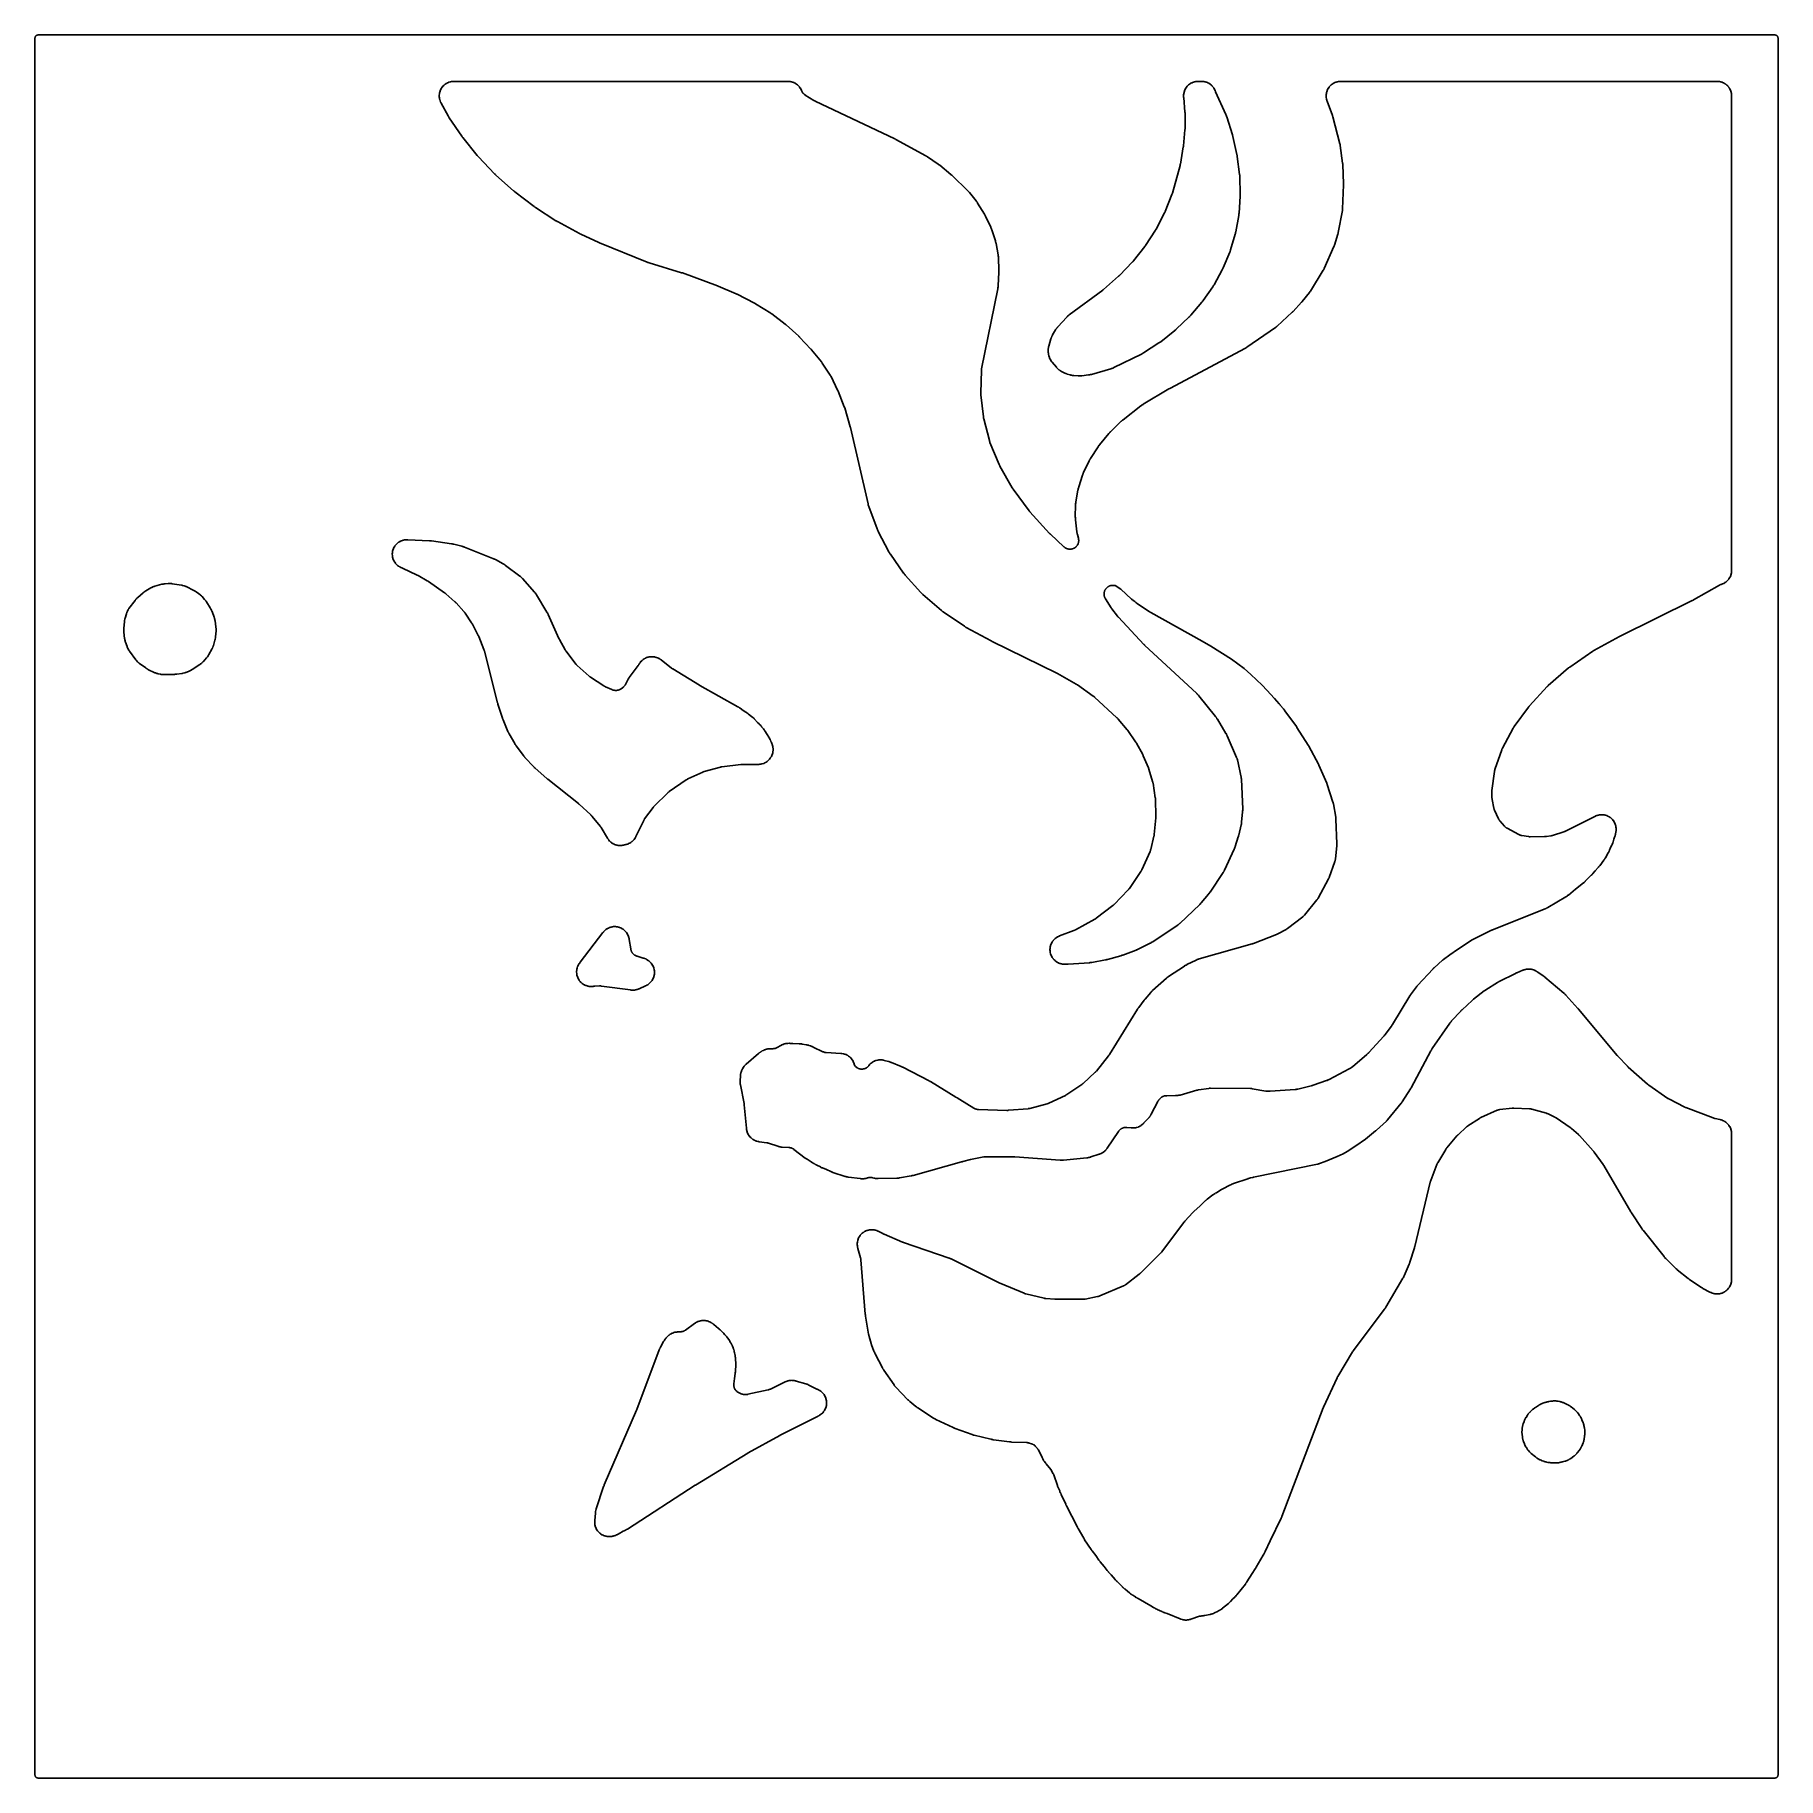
# Model space of a CAD drawing. Header units: millimetres. Extents: x 0 to 300, y 0 to 300.
import ezdxf

# ---------------------------------------------------------------- set-up
doc = ezdxf.new("R2010")
doc.units = ezdxf.units.MM
doc.layers.add('CUT', color=7, linetype='CONTINUOUS')

msp = doc.modelspace()

# ---------------------------------------------------------------- linework, layer by layer
at = {"layer": 'CUT'}
for points in [[(-0.036, 299.6365), (-0.0162, 299.6918), (0.009, 299.745), (0.0392, 299.7954), (0.0743, 299.8427), (0.1137, 299.8863), (0.1573, 299.9257), (0.2046, 299.9608), (0.255, 299.991), (0.3082, 300.0162), (0.3635, 300.036), (0.4206, 300.0503), (0.4788, 300.0589), (0.5522, 300.0625), (1.4375, 300.0625), (298.5045, 300.0625), (299.3898, 300.0625), (299.4633, 300.0589), (299.5214, 300.0503), (299.5785, 300.036), (299.6339, 300.0162), (299.687, 299.991), (299.7375, 299.9608), (299.7847, 299.9257), (299.8283, 299.8863), (299.8678, 299.8427), (299.9028, 299.7954), (299.933, 299.745), (299.9582, 299.6918), (299.978, 299.6365), (299.9923, 299.5794), (300.0009, 299.5212), (300.0045, 299.4478), (300.0045, 298.5625), (300.0045, 1.4375), (300.0045, 0.5522), (300.0009, 0.4788), (299.9923, 0.4206), (299.978, 0.3635), (299.9582, 0.3082), (299.933, 0.255), (299.9028, 0.2046), (299.8678, 0.1573), (299.8283, 0.1137), (299.7847, 0.0743), (299.7375, 0.0392), (299.687, 0.009), (299.6339, -0.0162), (299.5785, -0.036), (299.5214, -0.0503), (299.4633, -0.0589), (299.3898, -0.0625), (298.5045, -0.0625), (1.4375, -0.0625), (0.5522, -0.0625), (0.4788, -0.0589), (0.4206, -0.0503), (0.3635, -0.036), (0.3082, -0.0162), (0.255, 0.009), (0.2046, 0.0392), (0.1573, 0.0743), (0.1137, 0.1137), (0.0743, 0.1573), (0.0392, 0.2046), (0.009, 0.255), (-0.0162, 0.3082), (-0.036, 0.3635), (-0.0503, 0.4206), (-0.0589, 0.4788), (-0.0625, 0.5522), (-0.0625, 1.4375), (-0.0625, 298.5625), (-0.0625, 299.4478), (-0.0589, 299.5212), (-0.0503, 299.5794)], [(69.574, 289.1512), (69.6115, 288.9683), (69.6262, 288.911), (69.6816, 288.7326), (69.7018, 288.6772), (69.7754, 288.5027), (69.7876, 288.4758), (69.8126, 288.4238), (69.8192, 288.4105), (69.8629, 288.3251), (69.8698, 288.312), (71.0655, 286.1119), (71.073, 286.0986), (71.1223, 286.0131), (71.1301, 286), (71.1947, 285.8942), (71.2028, 285.8813), (71.2565, 285.7983), (71.2649, 285.7857), (73.438, 282.6036), (73.4441, 282.5948), (73.4876, 282.5335), (73.4944, 282.5241), (73.55, 282.4488), (73.5569, 282.4397), (73.602, 282.3811), (73.6095, 282.3715), (76.0731, 279.2976), (76.0814, 279.2874), (76.1358, 279.2225), (76.1443, 279.2126), (76.2145, 279.1324), (76.2232, 279.1227), (76.2804, 279.0601), (76.2893, 279.0506), (79.0619, 276.1488), (79.0709, 276.1397), (79.1296, 276.0808), (79.1387, 276.0718), (79.2139, 275.9995), (79.2233, 275.9907), (79.2844, 275.9344), (79.2939, 275.9259), (82.3509, 273.229), (82.3584, 273.2225), (82.4104, 273.1781), (82.4185, 273.1713), (82.4843, 273.1171), (82.4923, 273.1106), (82.5451, 273.0687), (82.5538, 273.0619), (85.8643, 270.5281), (85.873, 270.5215), (85.9341, 270.4765), (85.9436, 270.4697), (86.0208, 270.415), (86.0303, 270.4085), (86.0922, 270.3665), (86.1024, 270.3597), (89.635, 268.0654), (89.6443, 268.0595), (89.7089, 268.0191), (89.719, 268.013), (89.8005, 267.9643), (89.8105, 267.9585), (89.8757, 267.9213), (89.8864, 267.9153), (93.6959, 265.842), (93.7045, 265.8374), (93.7648, 265.8059), (93.7741, 265.8011), (93.8498, 265.7632), (93.8591, 265.7587), (93.9194, 265.7297), (93.9294, 265.725), (96.9874, 264.3255), (96.993, 264.323), (97.0315, 264.3058), (97.0375, 264.3032), (97.0858, 264.2823), (97.0917, 264.2798), (97.1301, 264.2636), (97.1364, 264.261), (105.3294, 260.9298), (105.3422, 260.9248), (105.4256, 260.8931), (105.4385, 260.8883), (105.5441, 260.8509), (105.5571, 260.8465), (105.6419, 260.8186), (105.655, 260.8145), (111.2693, 259.1109), (111.2744, 259.1093), (111.2861, 259.1057), (111.2912, 259.1041), (111.3032, 259.1003), (111.3094, 259.0983), (111.3238, 259.0937), (111.33, 259.0916), (111.3371, 259.0893), (111.3433, 259.0872), (111.3576, 259.0823), (111.363, 259.0805), (111.3746, 259.0764), (111.3911, 259.0705), (111.3983, 259.0679), (117.459, 256.8394), (117.4633, 256.8378), (117.4734, 256.8341), (117.4777, 256.8324), (117.4881, 256.8285), (117.4933, 256.8265), (117.5057, 256.8217), (117.511, 256.8196), (117.5171, 256.8172), (117.5224, 256.8151), (117.5347, 256.8102), (117.5393, 256.8083), (117.5492, 256.8042), (117.5634, 256.7984), (117.5696, 256.7957), (120.647, 255.4843), (120.653, 255.4817), (120.6669, 255.4756), (120.6729, 255.473), (120.6871, 255.4667), (120.6944, 255.4635), (120.7114, 255.4558), (120.7186, 255.4524), (120.727, 255.4485), (120.7342, 255.4451), (120.7511, 255.4371), (120.7583, 255.4336), (120.762, 255.4318), (120.7705, 255.4276), (120.7903, 255.4178), (120.7987, 255.4135), (123.8269, 253.8602), (123.8355, 253.8557), (123.8554, 253.8452), (123.864, 253.8407), (123.8742, 253.8352), (123.8826, 253.8306), (123.9021, 253.8197), (123.9105, 253.815), (123.9201, 253.8096), (123.9284, 253.8048), (123.9478, 253.7935), (123.9561, 253.7886), (123.9661, 253.7826), (123.9744, 253.7776), (123.9935, 253.766), (124.0017, 253.7609), (126.6077, 252.1293), (126.6158, 252.1241), (126.6348, 252.1119), (126.6429, 252.1067), (126.6528, 252.1002), (126.6608, 252.0948), (126.6796, 252.0823), (126.6876, 252.0768), (126.6967, 252.0705), (126.7047, 252.065), (126.7231, 252.052), (126.731, 252.0464), (126.7406, 252.0395), (126.7484, 252.0339), (126.7665, 252.0205), (126.7743, 252.0147), (129.0795, 250.2793), (129.0876, 250.2732), (129.1063, 250.2588), (129.1142, 250.2526), (129.1239, 250.2449), (129.1318, 250.2386), (129.1502, 250.2238), (129.158, 250.2174), (129.167, 250.21), (129.1748, 250.2035), (129.1928, 250.1883), (129.2005, 250.1817), (129.2098, 250.1736), (129.2175, 250.167), (129.2351, 250.1513), (129.2427, 250.1446), (131.4328, 248.164), (131.4379, 248.1593), (131.4499, 248.1484), (131.4549, 248.1437), (131.4671, 248.1323), (131.4733, 248.1265), (131.4877, 248.1128), (131.4939, 248.1069), (131.5009, 248.1), (131.5071, 248.094), (131.5213, 248.08), (131.5273, 248.074), (131.5304, 248.0709), (131.5375, 248.0637), (131.5539, 248.0468), (131.5609, 248.0395), (133.5237, 245.9734), (133.5287, 245.9681), (133.5403, 245.9557), (133.5452, 245.9504), (133.5568, 245.9378), (133.5628, 245.9312), (133.5767, 245.9158), (133.5826, 245.9092), (133.5894, 245.9015), (133.5952, 245.8948), (133.6089, 245.8791), (133.6146, 245.8724), (133.6176, 245.8689), (133.6244, 245.8608), (133.64, 245.842), (133.6467, 245.8338), (135.3277, 243.7583), (135.3347, 243.7495), (135.351, 243.7289), (135.3579, 243.72), (135.3661, 243.7094), (135.3729, 243.7005), (135.3884, 243.6797), (135.3951, 243.6707), (135.4027, 243.6603), (135.4092, 243.6513), (135.4243, 243.63), (135.4308, 243.6209), (135.4385, 243.6097), (135.4448, 243.6004), (135.4594, 243.5788), (135.4656, 243.5695), (136.8335, 241.4876), (136.841, 241.4761), (136.8582, 241.4489), (136.8655, 241.4372), (136.8743, 241.4229), (136.8814, 241.4111), (136.8978, 241.3834), (136.9048, 241.3715), (136.9126, 241.3578), (136.9194, 241.3458), (136.9349, 241.3176), (136.9415, 241.3055), (136.9494, 241.2907), (136.9558, 241.2784), (136.9705, 241.2498), (136.9767, 241.2375), (138.1226, 238.9174), (138.1268, 238.9089), (138.1363, 238.8891), (138.1403, 238.8806), (138.1452, 238.8702), (138.1492, 238.8616), (138.1583, 238.8416), (138.1621, 238.833), (138.1665, 238.8231), (138.1703, 238.8145), (138.179, 238.7943), (138.1827, 238.7856), (138.1871, 238.775), (138.1907, 238.7663), (138.199, 238.7459), (138.2025, 238.7371), (139.2701, 236.0249), (139.2738, 236.0154), (139.2822, 235.9933), (139.2858, 235.9837), (139.2901, 235.9721), (139.2935, 235.9625), (139.3015, 235.9401), (139.3048, 235.9305), (139.3086, 235.9195), (139.3119, 235.9098), (139.3193, 235.8873), (139.3224, 235.8776), (139.3262, 235.8658), (139.3292, 235.8561), (139.3361, 235.8334), (139.339, 235.8236), (140.2877, 232.5809), (140.2892, 232.5758), (140.2926, 232.564), (140.294, 232.559), (140.2974, 232.5468), (140.2991, 232.5406), (140.3031, 232.5261), (140.3047, 232.5198), (140.3066, 232.5126), (140.3083, 232.5064), (140.312, 232.4917), (140.3134, 232.4862), (140.3163, 232.4744), (140.3204, 232.4574), (140.3222, 232.45), (143.3592, 219.3093), (143.3638, 219.2908), (143.3954, 219.1714), (143.4006, 219.1531), (143.445, 219.0046), (143.4507, 218.9865), (143.4898, 218.8693), (143.4961, 218.8513), (144.9114, 215.0203), (144.9182, 215.0028), (144.9642, 214.8893), (144.9716, 214.8719), (145.0338, 214.7314), (145.0417, 214.7143), (145.0947, 214.6039), (145.1032, 214.5871), (146.9367, 211.0611), (146.9461, 211.0436), (147.0096, 210.9309), (147.0196, 210.9138), (147.1038, 210.7751), (147.1144, 210.7583), (147.1851, 210.6501), (147.1963, 210.6336), (149.4756, 207.3874), (149.4863, 207.3726), (149.5574, 207.2775), (149.5686, 207.2631), (149.6615, 207.1466), (149.6731, 207.1325), (149.7499, 207.042), (149.7619, 207.0282), (152.4468, 204.0517), (152.4599, 204.0377), (152.546, 203.9481), (152.5594, 203.9346), (152.671, 203.8257), (152.6849, 203.8126), (152.7765, 203.7287), (152.7908, 203.7161), (155.9708, 200.9859), (155.9835, 200.9753), (156.067, 200.9075), (156.08, 200.8973), (156.1871, 200.8151), (156.2004, 200.8052), (156.2876, 200.7421), (156.3011, 200.7326), (159.9315, 198.2539), (159.9442, 198.2455), (160.0273, 198.1918), (160.0402, 198.1837), (160.1462, 198.1189), (160.1593, 198.1112), (160.2451, 198.0617), (160.2584, 198.0543), (164.5651, 195.7153), (164.5701, 195.7126), (164.6055, 195.6938), (164.611, 195.6909), (164.6553, 195.668), (164.6607, 195.6652), (164.6959, 195.6474), (164.7017, 195.6445), (175.8428, 190.1694), (175.8476, 190.1671), (175.8586, 190.1616), (175.8634, 190.1592), (175.8747, 190.1534), (175.8805, 190.1505), (175.894, 190.1435), (175.8998, 190.1405), (175.9065, 190.137), (175.9123, 190.1339), (175.9257, 190.1268), (175.9308, 190.1241), (175.9416, 190.1181), (175.957, 190.1096), (175.9637, 190.1058), (179.2019, 188.2742), (179.2116, 188.2686), (179.2343, 188.2554), (179.2439, 188.2497), (179.2556, 188.2427), (179.2651, 188.2369), (179.2874, 188.2233), (179.2968, 188.2173), (179.3077, 188.2104), (179.3172, 188.2044), (179.339, 188.1901), (179.3484, 188.184), (179.3597, 188.1764), (179.369, 188.1701), (179.3905, 188.1553), (179.3997, 188.1489), (182.1211, 186.2293), (182.1328, 186.2209), (182.1601, 186.201), (182.1717, 186.1924), (182.1858, 186.1818), (182.1972, 186.173), (182.2238, 186.1522), (182.2352, 186.1432), (182.2481, 186.1328), (182.2593, 186.1237), (182.2852, 186.1021), (182.2962, 186.0927), (182.3096, 186.0812), (182.3205, 186.0717), (182.3457, 186.0493), (182.3564, 186.0396), (186.2043, 182.5059), (186.2152, 182.4957), (186.2405, 182.4716), (186.2513, 182.4612), (186.2643, 182.4484), (186.2749, 182.4379), (186.2995, 182.413), (186.3099, 182.4022), (186.3217, 182.3898), (186.332, 182.3789), (186.3556, 182.3532), (186.3657, 182.3421), (186.3778, 182.3285), (186.3877, 182.3172), (186.4105, 182.2908), (186.4202, 182.2794), (187.9531, 180.4403), (187.9595, 180.4325), (187.9744, 180.4143), (187.9807, 180.4065), (187.9883, 180.3968), (187.9946, 180.3889), (188.009, 180.3704), (188.0151, 180.3624), (188.0222, 180.3532), (188.0282, 180.3451), (188.0422, 180.3263), (188.0482, 180.3182), (188.0554, 180.3082), (188.0613, 180.3), (188.0748, 180.2809), (188.0806, 180.2726), (189.4033, 178.3613), (189.4102, 178.3513), (189.4259, 178.3279), (189.4326, 178.3178), (189.4407, 178.3054), (189.4472, 178.2952), (189.4624, 178.2714), (189.4688, 178.2611), (189.4761, 178.2492), (189.4823, 178.2389), (189.4968, 178.2146), (189.5029, 178.2042), (189.5103, 178.1914), (189.5163, 178.1809), (189.5302, 178.1563), (189.536, 178.1457), (190.6226, 176.146), (190.6277, 176.1366), (190.6394, 176.1145), (190.6443, 176.105), (190.6503, 176.0933), (190.6551, 176.0838), (190.6663, 176.0614), (190.671, 176.0518), (190.6763, 176.0407), (190.6809, 176.031), (190.6916, 176.0084), (190.696, 175.9987), (190.7015, 175.9868), (190.7058, 175.977), (190.7159, 175.9541), (190.7201, 175.9443), (191.6055, 173.8649), (191.6101, 173.8539), (191.6207, 173.828), (191.6252, 173.817), (191.6306, 173.8034), (191.6349, 173.7922), (191.6448, 173.7661), (191.6489, 173.7549), (191.6537, 173.742), (191.6577, 173.7308), (191.6669, 173.7044), (191.6707, 173.6931), (191.6754, 173.6793), (191.6791, 173.6679), (191.6876, 173.6413), (191.6912, 173.6299), (192.3324, 171.5292), (192.3368, 171.5143), (192.3468, 171.4794), (192.3509, 171.4644), (192.3558, 171.4461), (192.3597, 171.431), (192.3685, 171.3958), (192.3722, 171.3807), (192.3762, 171.3633), (192.3795, 171.3481), (192.3871, 171.3126), (192.3902, 171.2974), (192.3938, 171.2788), (192.3967, 171.2635), (192.403, 171.2278), (192.4056, 171.2124), (192.801, 168.7309), (192.8034, 168.7152), (192.8085, 168.6787), (192.8106, 168.663), (192.813, 168.6439), (192.8148, 168.6282), (192.8186, 168.5915), (192.8202, 168.5758), (192.8217, 168.5577), (192.823, 168.5419), (192.8256, 168.5051), (192.8266, 168.4894), (192.8276, 168.4701), (192.8283, 168.4543), (192.8295, 168.4174), (192.83, 168.4016), (192.8799, 165.5376), (192.8801, 165.5255), (192.8802, 165.4974), (192.8802, 165.4854), (192.88, 165.4707), (192.8798, 165.4586), (192.8792, 165.4305), (192.8788, 165.4185), (192.8783, 165.4046), (192.8778, 165.3926), (192.8764, 165.3645), (192.8757, 165.3525), (192.8748, 165.3378), (192.874, 165.3258), (192.8718, 165.2978), (192.8708, 165.2858), (192.6124, 162.4106), (192.6118, 162.4039), (192.6103, 162.3882), (192.61, 162.3853), (192.6064, 162.355), (192.5982, 162.2943), (192.5951, 162.2735), (192.5898, 162.2448), (192.5744, 162.1689), (192.5672, 162.1365), (192.0008, 159.7951), (191.9983, 159.7849), (191.9943, 159.769), (191.9873, 159.7431), (191.9775, 159.7088), (191.9682, 159.6784), (191.9603, 159.6543), (191.9557, 159.6406), (191.954, 159.6355), (191.9433, 159.606), (191.9184, 159.5409), (191.9026, 159.5023), (191.897, 159.4893), (191.8927, 159.4798), (190.4596, 156.2977), (190.4556, 156.2889), (190.4493, 156.2753), (190.4385, 156.2529), (190.4237, 156.2231), (190.4101, 156.1969), (190.399, 156.1762), (190.3925, 156.1645), (190.3901, 156.1601), (190.3755, 156.135), (190.3422, 156.0796), (190.3215, 156.0468), (190.3143, 156.0359), (190.3089, 156.0279), (188.3407, 153.1219), (188.3353, 153.1141), (188.3269, 153.1019), (188.3127, 153.0821), (188.2934, 153.0557), (188.2758, 153.0326), (188.2616, 153.0144), (188.2534, 153.0041), (188.2503, 153.0003), (188.232, 152.9784), (188.1905, 152.9303), (188.165, 152.902), (188.1562, 152.8926), (188.1497, 152.8857), (185.7264, 150.3592), (185.7214, 150.354), (185.7098, 150.342), (185.7076, 150.3398), (185.6845, 150.3171), (185.6373, 150.2724), (185.6209, 150.2573), (185.5974, 150.2371), (185.5339, 150.1849), (185.5063, 150.163), (182.6199, 147.9711), (182.6144, 147.967), (182.6017, 147.9575), (182.5994, 147.9557), (182.5745, 147.9379), (182.524, 147.903), (182.5065, 147.8913), (182.4816, 147.8758), (182.415, 147.836), (182.3861, 147.8194), (179.0739, 146.0044), (179.0605, 145.9972), (179.0293, 145.9808), (179.0159, 145.9739), (178.9996, 145.9656), (178.9861, 145.959), (178.9545, 145.9437), (178.9409, 145.9372), (178.9252, 145.9299), (178.9115, 145.9237), (178.8793, 145.9095), (178.8655, 145.9035), (178.8486, 145.8963), (178.8346, 145.8905), (178.802, 145.8774), (178.788, 145.8718), (176.3271, 144.9251), (176.3137, 144.9197), (176.2267, 144.8838), (176.2134, 144.8781), (176.1616, 144.8553), (176.1354, 144.843), (175.9694, 144.7599), (175.919, 144.7316), (175.7639, 144.6343), (175.7164, 144.6012), (175.5714, 144.4894), (175.5273, 144.4518), (175.3938, 144.3266), (175.3535, 144.285), (175.2327, 144.1475), (175.1966, 144.1022), (175.0896, 143.9536), (175.0581, 143.9051), (174.9659, 143.7469), (174.9392, 143.6955), (174.8627, 143.5292), (174.841, 143.4755), (174.7809, 143.3026), (174.7646, 143.2471), (174.7214, 143.0692), (174.7105, 143.0123), (174.6846, 142.8311), (174.6792, 142.7734), (174.671, 142.5906), (174.6712, 142.5327), (174.6806, 142.3498), (174.6864, 142.2922), (174.7134, 142.1112), (174.7247, 142.0544), (174.769, 141.8767), (174.7857, 141.8213), (174.847, 141.6488), (174.8689, 141.5952), (174.9465, 141.4294), (174.9736, 141.3782), (175.0668, 141.2207), (175.0986, 141.1723), (175.2066, 141.0245), (175.243, 140.9794), (175.3647, 140.8427), (175.4052, 140.8013), (175.5395, 140.6769), (175.5839, 140.6397), (175.7296, 140.5289), (175.7773, 140.4961), (175.933, 140.3998), (175.9836, 140.3717), (176.1479, 140.2909), (176.201, 140.2679), (176.3723, 140.2032), (176.4274, 140.1854), (176.6041, 140.1376), (176.6607, 140.1252), (176.8437, 140.0942), (176.8723, 140.0901), (176.9285, 140.0833), (176.9429, 140.0818), (177.0365, 140.0728), (177.051, 140.0716), (177.2413, 140.0581), (177.2627, 140.0569), (177.4025, 140.052), (177.424, 140.0516), (177.5994, 140.0517), (177.6209, 140.0521), (177.7606, 140.0572), (177.7821, 140.0584), (181.4602, 140.3247), (181.4762, 140.3261), (181.58, 140.3364), (181.5959, 140.3382), (181.7259, 140.3547), (181.7418, 140.3569), (181.8449, 140.3727), (181.8607, 140.3754), (184.2032, 140.8), (184.2171, 140.8027), (184.3076, 140.8213), (184.3215, 140.8243), (184.4345, 140.8504), (184.4483, 140.8538), (184.5379, 140.8767), (184.5516, 140.8803), (186.8807, 141.5352), (186.8934, 141.539), (186.976, 141.5642), (186.9886, 141.5682), (187.0916, 141.6021), (187.1042, 141.6064), (187.1855, 141.6352), (187.198, 141.6398), (189.4858, 142.5078), (189.4994, 142.5132), (189.5871, 142.5489), (189.6005, 142.5546), (189.7094, 142.6021), (189.7227, 142.6081), (189.8085, 142.648), (189.8217, 142.6543), (191.9384, 143.7024), (191.9553, 143.7111), (192.0643, 143.7694), (192.081, 143.7787), (192.2154, 143.8562), (192.2317, 143.866), (192.3368, 143.9311), (192.3528, 143.9414), (196.5693, 146.7441), (196.58, 146.7513), (196.6489, 146.7993), (196.6595, 146.8068), (196.7003, 146.8365), (196.7208, 146.8522), (196.8521, 146.9568), (196.8719, 146.9733), (196.91, 147.0064), (196.9197, 147.015), (196.9819, 147.0715), (196.9913, 147.0803), (200.4342, 150.3452), (200.446, 150.3568), (200.5218, 150.4327), (200.5333, 150.4446), (200.6259, 150.5426), (200.637, 150.5547), (200.7086, 150.6348), (200.7194, 150.6472), (201.9566, 152.1108), (201.9674, 152.124), (202.0366, 152.2107), (202.047, 152.2242), (202.1307, 152.3354), (202.1408, 152.3492), (202.2049, 152.4397), (202.2145, 152.4537), (204.4672, 155.8325), (204.4731, 155.8417), (204.5141, 155.9057), (204.5202, 155.9153), (204.5463, 155.9577), (204.5584, 155.9784), (204.6316, 156.109), (204.6425, 156.1294), (204.6608, 156.1651), (204.6656, 156.1748), (204.6986, 156.2423), (204.7039, 156.2534), (206.3727, 159.8548), (206.3805, 159.8722), (206.4291, 159.9865), (206.4363, 160.0041), (206.4926, 160.1493), (206.4992, 160.1672), (206.5405, 160.2843), (206.5465, 160.3024), (207.087, 162.0098), (207.0901, 162.0202), (207.1117, 162.0927), (207.1149, 162.1039), (207.1399, 162.1948), (207.1429, 162.2058), (207.1613, 162.278), (207.1642, 162.2899), (207.5769, 164.0553), (207.5811, 164.0748), (207.6063, 164.2015), (207.6099, 164.221), (207.6362, 164.3809), (207.6391, 164.4006), (207.6559, 164.5287), (207.6581, 164.5484), (207.8227, 166.2394), (207.8244, 166.2603), (207.8329, 166.3969), (207.8338, 166.4179), (207.8384, 166.5894), (207.8386, 166.6105), (207.8375, 166.7473), (207.837, 166.7683), (207.6126, 171.9447), (207.612, 171.9575), (207.6066, 172.0405), (207.6056, 172.0533), (207.6013, 172.1031), (207.5986, 172.1286), (207.5772, 172.2936), (207.5734, 172.3189), (207.5649, 172.3682), (207.5626, 172.3808), (207.5466, 172.4625), (207.544, 172.475), (206.9857, 175.0437), (206.9824, 175.0581), (206.9598, 175.1511), (206.9561, 175.1654), (206.9411, 175.221), (206.9328, 175.2492), (206.8739, 175.4314), (206.8642, 175.4593), (206.8438, 175.5131), (206.8385, 175.5268), (206.8024, 175.6155), (206.7967, 175.6291), (205.174, 179.3572), (205.1662, 179.3744), (205.1136, 179.4854), (205.1053, 179.5024), (205.035, 179.6395), (205.0261, 179.6562), (204.9667, 179.7636), (204.9573, 179.78), (203.4848, 182.2561), (203.4736, 182.2742), (203.3984, 182.3909), (203.3865, 182.4087), (203.2871, 182.5516), (203.2746, 182.5689), (203.1913, 182.68), (203.1782, 182.6968), (200.3096, 186.2519), (200.296, 186.2682), (200.2052, 186.3728), (200.191, 186.3886), (200.0726, 186.5157), (200.0578, 186.5311), (199.9599, 186.629), (199.9446, 186.6438), (190.953, 195.0168), (190.9486, 195.0208), (190.9385, 195.0304), (190.9341, 195.0345), (190.9238, 195.0444), (190.9185, 195.0495), (190.9062, 195.0614), (190.901, 195.0666), (190.895, 195.0725), (190.8897, 195.0777), (190.8776, 195.0899), (190.8724, 195.0952), (190.8699, 195.0978), (190.8638, 195.1041), (190.8497, 195.1187), (190.8437, 195.125), (186.447, 199.7911), (186.4393, 199.7994), (186.4215, 199.8188), (186.4139, 199.8271), (186.4048, 199.8373), (186.3973, 199.8457), (186.38, 199.8655), (186.3727, 199.874), (186.3643, 199.8839), (186.357, 199.8925), (186.3402, 199.9127), (186.3331, 199.9214), (186.3244, 199.9321), (186.3174, 199.9409), (186.3011, 199.9616), (186.2942, 199.9704), (185.3047, 201.2572), (185.2981, 201.2659), (185.2828, 201.2863), (185.2763, 201.2951), (185.2684, 201.3059), (185.262, 201.3148), (185.2472, 201.3356), (185.2409, 201.3445), (185.2337, 201.3549), (185.2275, 201.3639), (185.2132, 201.385), (185.2072, 201.3941), (185.1998, 201.4053), (185.1938, 201.4144), (185.1801, 201.4359), (185.1742, 201.4452), (184.2166, 202.9784), (184.1939, 203.0169), (184.154, 203.0885), (184.1144, 203.1686), (184.0907, 203.2232), (184.0592, 203.3069), (184.0411, 203.3636), (184.0181, 203.45), (184.0057, 203.5082), (183.9914, 203.5965), (183.9848, 203.6557), (183.9793, 203.7449), (183.9786, 203.8044), (183.982, 203.8938), (183.9872, 203.9531), (183.9995, 204.0417), (184.0106, 204.1001), (184.0316, 204.1871), (184.0484, 204.2442), (184.0779, 204.3286), (184.1003, 204.3837), (184.1381, 204.4648), (184.1659, 204.5174), (184.2115, 204.5943), (184.2443, 204.6439), (184.2973, 204.716), (184.335, 204.7621), (184.3949, 204.8285), (184.4369, 204.8706), (184.5031, 204.9307), (184.5491, 204.9685), (184.6209, 205.0218), (184.6704, 205.0548), (184.7472, 205.1007), (184.7997, 205.1286), (184.8806, 205.1666), (184.9357, 205.1892), (185.02, 205.219), (185.0771, 205.2361), (185.1639, 205.2573), (185.2224, 205.2686), (185.3109, 205.2812), (185.3702, 205.2866), (185.4595, 205.2903), (185.519, 205.2898), (185.6083, 205.2847), (185.6675, 205.2783), (185.7558, 205.2643), (185.814, 205.252), (185.8606, 205.2398), (186.8702, 204.6281), (188.7106, 202.9292), (188.7259, 202.9155), (188.8269, 202.8285), (188.8427, 202.8153), (188.9731, 202.7105), (188.9893, 202.6979), (189.0961, 202.618), (189.1127, 202.606), (189.2875, 202.4841), (189.3652, 202.4121), (189.3734, 202.4046), (189.4313, 202.3529), (189.44, 202.3452), (189.4787, 202.312), (189.4976, 202.2964), (189.6175, 202.2016), (189.6363, 202.1873), (189.6694, 202.1632), (189.6784, 202.1567), (189.7413, 202.1127), (189.7516, 202.1056), (191.7408, 200.7725), (191.752, 200.7651), (191.8254, 200.7183), (191.8368, 200.7112), (191.9303, 200.6544), (191.9418, 200.6476), (192.012, 200.6071), (192.0219, 200.6013), (192.0353, 200.5936), (200.8789, 195.6941), (202.378, 194.8011), (205.9069, 192.5575), (208.0815, 190.9518), (209.2413, 189.9678), (211.1838, 188.1115), (212.0224, 187.2725), (213.296, 185.822), (214.1026, 184.9033), (214.2736, 184.7086), (214.2983, 184.6805), (214.8454, 184.0409), (214.85, 184.0355), (214.8606, 184.0228), (214.8652, 184.0174), (214.8759, 184.0045), (214.8814, 183.9978), (214.8941, 183.9821), (214.8995, 183.9753), (214.9058, 183.9675), (214.9112, 183.9607), (214.9116, 183.9602), (214.9802, 183.867), (214.9924, 183.8505), (215.0102, 183.8263), (215.0989, 183.706), (217.0991, 180.9655), (217.1025, 180.9607), (217.1106, 180.9494), (217.1141, 180.9446), (217.1222, 180.9332), (217.1264, 180.9272), (217.1361, 180.9134), (217.1402, 180.9074), (217.1449, 180.9005), (217.149, 180.8945), (217.1585, 180.8804), (217.1625, 180.8743), (217.1646, 180.8713), (217.1693, 180.8641), (217.1802, 180.8472), (217.1849, 180.84), (219.1273, 177.7818), (219.131, 177.7759), (219.1395, 177.7623), (219.1431, 177.7564), (219.1517, 177.7425), (219.1561, 177.7353), (219.1662, 177.7184), (219.1705, 177.7112), (219.1755, 177.7028), (219.1797, 177.6954), (219.1896, 177.6783), (219.1938, 177.671), (219.1959, 177.6672), (219.2007, 177.6585), (219.212, 177.638), (219.2167, 177.6292), (220.888, 174.5016), (220.8924, 174.4933), (220.9024, 174.474), (220.9067, 174.4657), (220.9118, 174.4558), (220.9159, 174.4475), (220.9255, 174.4282), (220.9296, 174.4199), (220.9342, 174.4103), (220.9382, 174.4019), (220.9474, 174.3823), (220.9513, 174.3739), (220.956, 174.3636), (220.9598, 174.3552), (220.9686, 174.3354), (220.9723, 174.3269), (222.3114, 171.2316), (222.3156, 171.2218), (222.3252, 171.199), (222.3292, 171.1891), (222.3341, 171.1771), (222.338, 171.1673), (222.347, 171.1442), (222.3509, 171.1343), (222.3552, 171.1228), (222.3589, 171.1129), (222.3674, 171.0896), (222.3709, 171.0796), (222.3752, 171.0673), (222.3787, 171.0573), (222.3866, 171.0338), (222.39, 171.0237), (223.3749, 167.9895), (223.3798, 167.9739), (223.391, 167.9374), (223.3956, 167.9217), (223.401, 167.9025), (223.4054, 167.8868), (223.4152, 167.8499), (223.4192, 167.834), (223.4237, 167.8159), (223.4274, 167.8), (223.4359, 167.7628), (223.4393, 167.7468), (223.4434, 167.7273), (223.4466, 167.7112), (223.4537, 167.6737), (223.4566, 167.6576), (223.8458, 165.3699), (223.8482, 165.3552), (223.8534, 165.321), (223.8556, 165.3064), (223.858, 165.2884), (223.8599, 165.2737), (223.864, 165.2394), (223.8656, 165.2246), (223.8674, 165.2077), (223.8688, 165.193), (223.8718, 165.1585), (223.8729, 165.1437), (223.8742, 165.1257), (223.8751, 165.1109), (223.8769, 165.0763), (223.8776, 165.0615), (224.0352, 160.7703), (224.0356, 160.7553), (224.0364, 160.7204), (224.0365, 160.7055), (224.0366, 160.6872), (224.0365, 160.6723), (224.0361, 160.6374), (224.0357, 160.6224), (224.0352, 160.6052), (224.0347, 160.5903), (224.033, 160.5554), (224.0322, 160.5405), (224.0311, 160.5223), (224.03, 160.5073), (224.0272, 160.4725), (224.0259, 160.4576), (223.808, 158.2013), (223.8065, 158.1876), (223.8045, 158.1692), (223.7967, 158.1148), (223.781, 158.0245), (223.7731, 157.9848), (223.7634, 157.9455), (223.7395, 157.857), (223.7235, 157.8044), (223.7176, 157.7869), (223.7131, 157.7739), (222.7314, 155.0046), (222.7291, 154.998), (222.7235, 154.9826), (222.7224, 154.9798), (222.711, 154.9502), (222.687, 154.8914), (222.6785, 154.8714), (222.6657, 154.8439), (222.6304, 154.7718), (222.6146, 154.7412), (220.8237, 151.4144), (220.8184, 151.4047), (220.8101, 151.3897), (220.796, 151.3653), (220.7768, 151.333), (220.7591, 151.3046), (220.7446, 151.2822), (220.7363, 151.2695), (220.7331, 151.2649), (220.7143, 151.2379), (220.6712, 151.1786), (220.6445, 151.1437), (220.6352, 151.1321), (220.6283, 151.1236), (218.4803, 148.5167), (218.4721, 148.507), (218.4611, 148.4939), (218.4271, 148.4561), (218.3687, 148.3946), (218.3424, 148.368), (218.3149, 148.3426), (218.2516, 148.2863), (218.2126, 148.2536), (218.1992, 148.243), (218.1892, 148.2352), (215.5793, 146.2276), (215.5719, 146.222), (215.5604, 146.2133), (215.5413, 146.1993), (215.5154, 146.1809), (215.4922, 146.1649), (215.4735, 146.1524), (215.4628, 146.1454), (215.4588, 146.1428), (215.4353, 146.1281), (215.3824, 146.0963), (215.3504, 146.0778), (215.3394, 146.0718), (215.3313, 146.0674), (213.8911, 145.2969), (213.8791, 145.2906), (213.8512, 145.2762), (213.8392, 145.2701), (213.8245, 145.2628), (213.8124, 145.2569), (213.784, 145.2433), (213.7718, 145.2376), (213.7578, 145.2311), (213.7455, 145.2256), (213.7168, 145.2129), (213.7044, 145.2075), (213.6893, 145.2011), (213.6769, 145.1959), (213.6478, 145.1841), (213.6352, 145.1791), (209.7055, 143.6479), (209.6956, 143.6441), (209.6725, 143.6354), (209.6626, 143.6317), (209.6505, 143.6273), (209.6405, 143.6238), (209.6172, 143.6156), (209.6072, 143.6122), (209.5957, 143.6083), (209.5856, 143.605), (209.5622, 143.5974), (209.5521, 143.5942), (209.5398, 143.5904), (209.5296, 143.5873), (209.506, 143.5803), (209.4958, 143.5773), (200.3452, 140.97), (200.3325, 140.9662), (200.2504, 140.9409), (200.2378, 140.9368), (200.1888, 140.9205), (200.1639, 140.9116), (200.0034, 140.8501), (199.979, 140.8401), (199.9316, 140.8196), (199.9195, 140.8142), (199.8415, 140.7782), (199.8295, 140.7725), (198.22, 139.9873), (198.2028, 139.9786), (198.0919, 139.92), (198.075, 139.9107), (197.9384, 139.8328), (197.9217, 139.823), (197.8149, 139.7574), (197.7986, 139.7471), (195.08, 137.9562), (195.0712, 137.9503), (195.0101, 137.9084), (195.001, 137.9021), (194.9615, 137.8739), (194.9427, 137.86), (194.8272, 137.7708), (194.8096, 137.7567), (194.7796, 137.7317), (194.7715, 137.7249), (194.7162, 137.677), (194.7072, 137.6691), (192.3362, 135.5359), (192.3223, 135.523), (192.2337, 135.4381), (192.2203, 135.4248), (192.1125, 135.3148), (192.0995, 135.3011), (192.0164, 135.2108), (192.0038, 135.1966), (191.034, 134.0733), (191.0271, 134.0652), (190.98, 134.0086), (190.9728, 133.9999), (190.9154, 133.9282), (190.9085, 133.9195), (190.8642, 133.862), (190.8571, 133.8526), (189.9352, 132.6074), (189.928, 132.5974), (189.8816, 132.532), (189.8746, 132.5218), (189.818, 132.4385), (189.8112, 132.4282), (189.7675, 132.3609), (189.7609, 132.3504), (184.9094, 124.5242), (184.9025, 124.5132), (184.8861, 124.4876), (184.879, 124.4767), (184.8702, 124.4634), (184.863, 124.4526), (184.8459, 124.4275), (184.8384, 124.4168), (184.8298, 124.4045), (184.8222, 124.3938), (184.8044, 124.3692), (184.7966, 124.3587), (184.7871, 124.346), (184.7792, 124.3356), (184.7607, 124.3115), (184.7526, 124.3012), (182.6705, 121.6773), (182.666, 121.6717), (182.6554, 121.6585), (182.6534, 121.6561), (182.6323, 121.6311), (182.5891, 121.5817), (182.5741, 121.565), (182.5523, 121.5425), (182.4934, 121.4841), (182.4676, 121.4595), (180.3796, 119.5461), (180.3745, 119.5416), (180.3627, 119.5309), (180.3605, 119.5289), (180.3374, 119.5089), (180.2902, 119.4694), (180.2738, 119.4561), (180.2504, 119.4383), (180.1875, 119.3924), (180.1602, 119.3733), (177.571, 117.6277), (177.5652, 117.6239), (177.5517, 117.6149), (177.5492, 117.6132), (177.5228, 117.5965), (177.4691, 117.5638), (177.4505, 117.5529), (177.4242, 117.5385), (177.3537, 117.5019), (177.3232, 117.4867), (174.484, 116.1447), (174.4746, 116.1404), (174.4599, 116.1336), (174.4356, 116.1229), (174.4031, 116.1092), (174.374, 116.0974), (174.3506, 116.0885), (174.3372, 116.0834), (174.3322, 116.0816), (174.3029, 116.0715), (174.2374, 116.0502), (174.1979, 116.0383), (174.1844, 116.0346), (174.1745, 116.0319), (171.1964, 115.2463), (171.1869, 115.2439), (171.1722, 115.2402), (171.1477, 115.2343), (171.1147, 115.227), (171.0853, 115.221), (171.0619, 115.2166), (171.0486, 115.2142), (171.0436, 115.2133), (171.0145, 115.2088), (170.9496, 115.1998), (170.9106, 115.1952), (170.8973, 115.194), (170.8876, 115.1931), (167.52, 114.912), (167.5072, 114.911), (167.4772, 114.9089), (167.4644, 114.9082), (167.4487, 114.9073), (167.4359, 114.9067), (167.4059, 114.9055), (167.393, 114.905), (167.3782, 114.9047), (167.3654, 114.9044), (167.3353, 114.9041), (167.3225, 114.904), (167.3068, 114.904), (167.2939, 114.9042), (167.2639, 114.9047), (167.251, 114.905), (162.3652, 115.057), (162.3189, 115.0596), (162.2342, 115.0666), (162.1424, 115.079), (162.0818, 115.0904), (161.9917, 115.1122), (161.9325, 115.1297), (161.8452, 115.1607), (161.7881, 115.1842), (161.7044, 115.224), (161.6297, 115.2643), (161.5895, 115.2873), (159.1414, 116.7759), (158.6714, 117.0709), (158.6587, 117.0786), (158.5756, 117.1279), (158.5628, 117.1354), (158.5121, 117.1638), (158.4858, 117.1777), (158.458, 117.1915), (154.0806, 119.8532), (154.0726, 119.858), (154.0162, 119.8911), (154.0075, 119.8961), (153.9366, 119.9362), (153.9279, 119.941), (153.8713, 119.9717), (153.862, 119.9766), (149.3673, 122.3156), (149.3549, 122.3219), (149.2743, 122.3615), (149.2619, 122.3675), (149.1595, 122.4149), (149.1469, 122.4205), (149.0645, 122.4564), (149.0518, 122.4618), (147.3676, 123.1494), (147.349, 123.1567), (147.2275, 123.2016), (147.2087, 123.2083), (147.0544, 123.2596), (147.0354, 123.2656), (146.9112, 123.3024), (146.892, 123.3077), (146.1508, 123.5007), (146.1364, 123.5042), (146.0425, 123.5262), (146.028, 123.5294), (145.9712, 123.5412), (145.942, 123.5466), (145.7541, 123.5761), (145.6951, 123.5824), (145.5078, 123.593), (145.4484, 123.5935), (145.261, 123.5856), (145.2019, 123.5801), (145.0161, 123.5537), (144.9579, 123.5425), (144.7756, 123.4979), (144.7187, 123.481), (144.5418, 123.4186), (144.4869, 123.3961), (144.317, 123.3165), (144.2645, 123.2887), (144.1033, 123.1927), (144.0539, 123.1599), (143.9029, 123.0485), (143.857, 123.0109), (143.7178, 122.8851), (143.6757, 122.8432), (143.5497, 122.7043), (143.512, 122.6584), (143.4877, 122.6257), (143.4603, 122.5906), (143.4084, 122.5274), (143.3485, 122.4614), (143.3065, 122.4195), (143.2403, 122.3598), (143.1944, 122.3222), (143.1226, 122.2693), (143.0731, 122.2365), (142.9965, 122.1909), (142.944, 122.1632), (142.8633, 122.1254), (142.8083, 122.103), (142.7242, 122.0734), (142.6673, 122.0566), (142.5807, 122.0355), (142.5224, 122.0243), (142.4341, 122.0119), (142.375, 122.0065), (142.2859, 122.0029), (142.2265, 122.0034), (142.1375, 122.0086), (142.0785, 122.015), (141.9905, 122.029), (141.9324, 122.0412), (141.8461, 122.0639), (141.7895, 122.0818), (141.706, 122.1128), (141.6514, 122.1363), (141.5713, 122.1754), (141.5194, 122.2041), (141.4436, 122.251), (141.3947, 122.2847), (141.3239, 122.3389), (141.2786, 122.3773), (141.2135, 122.4382), (141.1722, 122.4809), (141.1135, 122.5479), (141.0766, 122.5945), (141.0248, 122.667), (141.0194, 122.6754), (141.015, 122.699), (140.9716, 122.8801), (140.9551, 122.9366), (140.8943, 123.1125), (140.8723, 123.1672), (140.7944, 123.3363), (140.7672, 123.3885), (140.6732, 123.5492), (140.641, 123.5985), (140.5317, 123.7491), (140.4948, 123.795), (140.3712, 123.9343), (140.33, 123.9763), (140.1934, 124.1028), (140.1482, 124.1406), (139.9999, 124.253), (139.9512, 124.2863), (139.7926, 124.3836), (139.7409, 124.4119), (139.5735, 124.4932), (139.5193, 124.5163), (139.3447, 124.5809), (139.2885, 124.5985), (139.1084, 124.6456), (139.0508, 124.6577), (138.8644, 124.6873), (138.8352, 124.6913), (138.778, 124.6975), (138.7634, 124.6989), (138.668, 124.7069), (138.6533, 124.708), (136.166, 124.856), (136.1238, 124.8595), (136.0466, 124.8677), (135.963, 124.8807), (135.9077, 124.8919), (135.8257, 124.9127), (135.7717, 124.929), (135.692, 124.9574), (135.6202, 124.9868), (135.5814, 125.0038), (133.9274, 125.7742), (133.8663, 125.8093), (133.8515, 125.8174), (133.7549, 125.8693), (133.74, 125.8771), (133.6811, 125.9066), (133.6506, 125.9209), (133.4522, 126.0068), (133.3889, 126.0301), (133.1822, 126.0932), (133.1497, 126.1021), (133.0933, 126.1159), (133.0183, 126.136), (132.9675, 126.1473), (132.8035, 126.1765), (132.7778, 126.1805), (132.7501, 126.1842), (132.0085, 126.322), (131.9966, 126.3241), (131.9192, 126.3368), (131.9073, 126.3387), (131.8606, 126.3454), (131.8366, 126.3484), (131.6806, 126.3646), (131.6566, 126.3666), (131.6095, 126.3695), (131.5974, 126.3702), (131.519, 126.3735), (131.507, 126.3739), (130.3806, 126.3996), (129.9938, 126.4342), (129.9778, 126.4354), (129.8741, 126.4419), (129.8582, 126.4427), (129.7958, 126.4449), (129.7639, 126.4452), (129.5591, 126.4416), (129.4953, 126.4371), (129.292, 126.4118), (129.2604, 126.407), (129.2305, 126.4016), (129.2007, 126.3955), (129.0086, 126.351), (128.9793, 126.3434), (128.9595, 126.3377), (128.932, 126.3292), (128.7576, 126.2701), (128.7041, 126.2491), (128.5361, 126.1737), (128.5101, 126.1613), (128.4601, 126.1359), (128.4474, 126.1292), (128.3651, 126.0849), (128.3526, 126.078), (127.7351, 125.7261), (127.6947, 125.7044), (127.6197, 125.6666), (127.5359, 125.6296), (127.4789, 125.6078), (127.3918, 125.5795), (127.3329, 125.5636), (127.2433, 125.5443), (127.1831, 125.5345), (127.092, 125.5244), (127.0082, 125.5194), (126.9624, 125.5178), (126.5391, 125.5142), (126.5251, 125.5139), (126.4337, 125.511), (126.4197, 125.5104), (126.3648, 125.5074), (126.3368, 125.5051), (126.1575, 125.4867), (126.1019, 125.4784), (125.9275, 125.4437), (125.8729, 125.4302), (125.7002, 125.3787), (125.6734, 125.37), (125.6216, 125.3519), (125.6083, 125.3471), (125.5498, 125.325), (125.5487, 125.3246), (125.521, 125.3134), (125.433, 125.2752), (125.4167, 125.2678), (125.3588, 125.2405), (125.3288, 125.2253), (125.1388, 125.1226), (125.0973, 125.097), (124.992, 125.0379), (124.9789, 125.0303), (124.8947, 124.9802), (124.8819, 124.9723), (124.832, 124.9409), (124.8069, 124.9242), (124.6466, 124.8116), (124.6224, 124.7937), (124.5759, 124.7575), (124.5642, 124.7481), (124.4884, 124.6858), (124.4769, 124.6761), (122.3853, 122.8682), (122.3733, 122.8576), (122.2963, 122.7873), (122.2846, 122.7764), (122.2395, 122.733), (122.217, 122.7101), (122.0767, 122.5599), (122.0355, 122.5108), (121.9138, 122.3487), (121.8781, 122.2954), (121.7729, 122.1189), (121.7573, 122.0909), (121.7282, 122.0355), (121.7209, 122.0212), (121.6749, 121.9277), (121.668, 121.9132), (121.6248, 121.8191), (121.619, 121.806), (121.5822, 121.7207), (121.5768, 121.7075), (121.5559, 121.6557), (121.5459, 121.6289), (121.4856, 121.4558), (121.4694, 121.401), (121.4265, 121.2254), (121.4156, 121.1693), (121.3892, 120.988), (121.3858, 120.9596), (121.3804, 120.904), (121.3792, 120.8898), (121.3724, 120.7971), (121.3716, 120.7828), (121.3351, 120.041), (121.3345, 120.0231), (121.3323, 119.9065), (121.3322, 119.8885), (121.333, 119.8186), (121.3344, 119.7827), (121.3508, 119.5503), (121.3544, 119.5146), (121.3635, 119.4453), (121.3661, 119.4275), (121.3847, 119.3124), (121.3879, 119.2948), (122.0104, 116.0606), (122.0124, 116.0497), (122.017, 116.0243), (122.0189, 116.0135), (122.0211, 116.0001), (122.0229, 115.9892), (122.0268, 115.9637), (122.0284, 115.9528), (122.0302, 115.9402), (122.0317, 115.9293), (122.035, 115.9037), (122.0364, 115.8927), (122.0379, 115.8793), (122.0391, 115.8683), (122.0418, 115.8427), (122.0429, 115.8317), (122.4131, 111.8154), (122.4145, 111.8011), (122.4253, 111.7086), (122.4271, 111.6944), (122.4349, 111.639), (122.4396, 111.6107), (122.4738, 111.4302), (122.4872, 111.3745), (122.5378, 111.2005), (122.5564, 111.1463), (122.6234, 110.9779), (122.6471, 110.9257), (122.7298, 110.7645), (122.7584, 110.7148), (122.8561, 110.5623), (122.8893, 110.5155), (123.0011, 110.373), (123.0386, 110.3296), (123.1635, 110.1984), (123.205, 110.1588), (123.3418, 110.0401), (123.3869, 110.0047), (123.5345, 109.8995), (123.5827, 109.8685), (123.7396, 109.778), (123.7905, 109.7517), (123.9554, 109.6766), (124.0086, 109.6553), (124.1799, 109.5962), (124.2349, 109.5801), (124.4135, 109.537), (124.4415, 109.531), (124.4965, 109.5205), (124.5106, 109.5179), (124.6025, 109.5026), (124.6166, 109.5005), (125.9359, 109.3129), (125.9457, 109.3115), (125.961, 109.3092), (125.9861, 109.3049), (126.0197, 109.2988), (126.0494, 109.2929), (126.0729, 109.2877), (126.0864, 109.2847), (126.0913, 109.2836), (126.1202, 109.2763), (126.1842, 109.2591), (126.2224, 109.2479), (126.2352, 109.2439), (126.2446, 109.2408), (127.8355, 108.7175), (127.8478, 108.7136), (127.9276, 108.6893), (127.9399, 108.6856), (127.9883, 108.672), (128.0131, 108.6656), (128.1734, 108.6277), (128.2238, 108.618), (128.3868, 108.594), (128.4123, 108.5908), (128.4622, 108.5856), (128.475, 108.5844), (128.5582, 108.5775), (128.571, 108.5766), (129.7289, 108.506), (129.7731, 108.5022), (129.854, 108.4933), (129.9417, 108.4792), (129.9995, 108.4669), (130.0853, 108.4442), (130.1417, 108.4263), (130.2249, 108.3953), (130.2792, 108.3719), (130.3589, 108.3328), (130.4107, 108.3042), (130.4862, 108.2575), (130.5531, 108.2113), (130.5891, 108.1852), (132.5319, 106.6984), (132.5441, 106.6893), (132.6242, 106.6311), (132.6367, 106.6223), (132.7391, 106.5519), (132.7517, 106.5435), (132.8347, 106.4895), (132.8475, 106.4813), (133.5455, 106.0518), (133.59, 106.0194), (133.6077, 106.007), (133.724, 105.9284), (133.7421, 105.9167), (133.8915, 105.8235), (133.91, 105.8124), (134.0317, 105.7424), (134.0506, 105.732), (134.0517, 105.7314), (134.1749, 105.6664), (134.2408, 105.6286), (134.257, 105.6196), (134.3904, 105.5485), (134.4068, 105.5401), (134.5148, 105.4867), (134.5196, 105.4844), (135.1401, 105.1569), (135.1551, 105.1492), (135.2535, 105.1007), (135.2687, 105.0935), (135.3938, 105.0362), (135.4093, 105.0294), (135.5102, 104.9866), (135.5258, 104.9802), (136.2177, 104.7092), (136.9318, 104.3833), (136.9468, 104.3767), (137.0447, 104.3352), (137.0599, 104.3291), (137.1841, 104.2803), (137.1995, 104.2746), (137.2995, 104.2385), (137.315, 104.2331), (139.4049, 103.5427), (139.4186, 103.5384), (139.5078, 103.5113), (139.5215, 103.5073), (139.5755, 103.4923), (139.6033, 103.4852), (139.785, 103.444), (139.8131, 103.4383), (139.8683, 103.4285), (139.8824, 103.4262), (139.9746, 103.4121), (139.9888, 103.4101), (142.0223, 103.1487), (142.037, 103.147), (142.133, 103.1371), (142.1478, 103.1358), (142.2055, 103.1312), (142.2352, 103.1296), (142.4253, 103.1242), (142.4847, 103.1254), (142.6718, 103.1385), (142.7307, 103.1456), (142.9157, 103.1772), (142.9736, 103.19), (143.157, 103.2404), (143.1855, 103.249), (143.218, 103.2597), (143.2199, 103.2603), (143.2846, 103.2818), (143.3644, 103.3043), (143.4181, 103.3168), (143.4997, 103.3318), (143.5543, 103.3394), (143.6369, 103.3468), (143.6921, 103.3493), (143.775, 103.3492), (143.8301, 103.3465), (143.9126, 103.3388), (143.9673, 103.331), (144.0488, 103.3157), (144.1227, 103.2982), (144.1628, 103.2878), (144.3863, 103.224), (144.4457, 103.2102), (144.6305, 103.1772), (144.6898, 103.1697), (144.8807, 103.155), (144.9105, 103.1534), (144.9689, 103.1518), (144.9838, 103.1516), (145.0809, 103.1514), (145.0959, 103.1515), (148.2833, 103.2237), (148.2944, 103.2241), (148.372, 103.2273), (148.3836, 103.2279), (148.4344, 103.231), (148.4589, 103.2329), (148.611, 103.2484), (148.6345, 103.2513), (148.675, 103.257), (148.686, 103.2587), (148.7618, 103.2708), (148.7741, 103.2729), (150.7735, 103.6369), (150.7873, 103.6395), (150.8761, 103.6578), (150.8897, 103.6608), (151.0007, 103.6864), (151.0143, 103.6897), (151.1022, 103.7121), (151.1156, 103.7157), (159.4221, 106.0427), (159.4451, 106.0467), (159.4745, 106.0525), (159.5317, 106.0654), (159.5463, 106.0688), (159.641, 106.0926), (159.6555, 106.0964), (160.9704, 106.4615), (163.263, 106.8838), (163.2731, 106.8855), (163.2888, 106.8883), (163.3147, 106.8923), (163.3333, 106.895), (163.3421, 106.8955), (163.3696, 106.8971), (163.4273, 106.9005), (163.6504, 106.9135), (168.4678, 106.9133), (168.4747, 106.9133), (168.4906, 106.9132), (168.4974, 106.9131), (168.5137, 106.9129), (168.522, 106.9127), (168.5416, 106.9122), (168.5499, 106.912), (168.5596, 106.9117), (168.568, 106.9113), (168.5876, 106.9105), (168.5959, 106.9101), (168.6002, 106.9099), (168.6101, 106.9093), (168.6332, 106.9078), (168.6432, 106.9071), (176.4417, 106.3249), (176.4546, 106.3241), (176.5387, 106.3197), (176.5517, 106.3191), (176.6023, 106.3175), (176.6283, 106.3173), (176.7968, 106.3193), (176.8227, 106.3202), (176.8733, 106.323), (176.8863, 106.3238), (176.9703, 106.3303), (176.9833, 106.3314), (181.0387, 106.7318), (181.0554, 106.7337), (181.1639, 106.7475), (181.1805, 106.7498), (181.2454, 106.7599), (181.2785, 106.766), (181.4921, 106.8117), (181.5248, 106.8196), (181.5881, 106.8369), (181.6042, 106.8416), (181.7088, 106.8733), (181.7249, 106.8784), (183.1418, 107.3522), (183.1547, 107.3567), (183.2383, 107.3867), (183.2511, 107.3915), (183.3009, 107.4107), (183.3261, 107.4212), (183.4865, 107.4916), (183.5355, 107.5158), (183.6888, 107.6006), (183.7125, 107.6143), (183.7165, 107.6168), (183.7399, 107.632), (183.8901, 107.7341), (183.9129, 107.7503), (183.9203, 107.7559), (183.9427, 107.7736), (184.0839, 107.8903), (184.1261, 107.9288), (184.2537, 108.0568), (184.2921, 108.0991), (184.4086, 108.2405), (184.4262, 108.263), (184.4596, 108.3077), (184.468, 108.3193), (184.5218, 108.395), (184.5299, 108.4067), (186.4742, 111.2877), (186.4994, 111.3232), (186.5472, 111.3871), (186.6027, 111.4542), (186.6417, 111.4971), (186.7034, 111.5586), (186.7464, 111.5975), (186.8138, 111.6527), (186.8604, 111.6872), (186.9327, 111.7357), (186.9824, 111.7656), (187.0592, 111.8068), (187.1115, 111.8317), (187.1919, 111.8653), (187.2464, 111.8851), (187.3296, 111.9108), (187.3858, 111.9252), (187.4711, 111.9427), (187.5284, 111.9516), (187.615, 111.9608), (187.6729, 111.9641), (187.76, 111.9649), (187.8397, 111.9617), (187.8832, 111.9589), (188.6706, 111.8895), (188.6858, 111.8883), (188.7847, 111.8822), (188.8, 111.8814), (188.8595, 111.8792), (188.89, 111.8788), (189.0853, 111.8815), (189.1462, 111.8854), (189.3376, 111.9076), (189.3978, 111.9177), (189.586, 111.9592), (189.6448, 111.9753), (189.8278, 112.0357), (189.8847, 112.0578), (190.0606, 112.1364), (190.115, 112.1641), (190.282, 112.2602), (190.3333, 112.2932), (190.4897, 112.4058), (190.5373, 112.4439), (190.6836, 112.5735), (190.7059, 112.5943), (190.7483, 112.636), (190.7591, 112.6469), (190.828, 112.7181), (190.8385, 112.7291), (191.6608, 113.623), (191.6698, 113.633), (191.7276, 113.6986), (191.7363, 113.7088), (191.7701, 113.749), (191.787, 113.77), (191.8918, 113.9067), (191.9226, 113.9508), (192.0148, 114.0965), (192.0287, 114.1195), (192.0548, 114.1651), (192.0613, 114.1768), (192.103, 114.2536), (192.1093, 114.2655), (193.2149, 116.4162), (193.2204, 116.4266), (193.2278, 116.4406), (193.2508, 116.4813), (193.2791, 116.5286), (193.3239, 116.5962), (193.3701, 116.6596), (193.4214, 116.7236), (193.4589, 116.7663), (193.4913, 116.8012), (193.5021, 116.8123), (193.5104, 116.8206), (193.6671, 116.9767), (193.6989, 117.007), (193.7587, 117.061), (193.8267, 117.1167), (193.8737, 117.1515), (193.9468, 117.2002), (193.997, 117.2303), (194.0746, 117.2717), (194.1275, 117.2967), (194.2086, 117.3304), (194.2637, 117.3501), (194.3478, 117.3757), (194.4046, 117.3899), (194.4907, 117.4072), (194.5486, 117.4158), (194.6361, 117.4246), (194.7165, 117.4287), (194.7604, 117.4298), (196.2676, 117.4329), (196.2813, 117.4331), (196.3707, 117.4353), (196.3844, 117.4358), (196.438, 117.4384), (196.4655, 117.4403), (196.6409, 117.4568), (196.6954, 117.4645), (196.8686, 117.497), (196.8955, 117.5026), (196.9478, 117.5149), (196.9611, 117.5182), (197.0476, 117.5407), (197.0609, 117.5443), (199.9313, 118.3605), (199.9453, 118.3643), (199.9778, 118.373), (199.9918, 118.3766), (200.0089, 118.3809), (200.0229, 118.3843), (200.0558, 118.3919), (200.0699, 118.3951), (200.0861, 118.3986), (200.1002, 118.4015), (200.1332, 118.4081), (200.1474, 118.4108), (200.1648, 118.414), (200.179, 118.4165), (200.2122, 118.422), (200.2265, 118.4242), (202.0021, 118.6901), (202.0091, 118.6911), (202.0257, 118.6934), (202.0287, 118.6939), (202.0608, 118.6977), (202.1253, 118.7043), (202.1474, 118.7062), (202.1782, 118.7078), (202.2602, 118.7103), (202.2953, 118.7108), (209.1854, 118.6578), (209.1947, 118.6576), (209.2091, 118.6574), (209.2329, 118.6566), (209.2647, 118.6552), (209.2929, 118.6535), (209.3153, 118.6518), (209.3281, 118.6507), (209.3329, 118.6503), (209.3605, 118.6474), (209.422, 118.6399), (209.4587, 118.6347), (209.471, 118.6326), (209.4802, 118.6311), (211.8119, 118.2246), (211.83, 118.2217), (211.948, 118.2049), (211.9662, 118.2025), (212.0373, 118.1946), (212.0738, 118.1916), (212.3117, 118.1796), (212.3484, 118.1789), (212.4198, 118.1797), (212.4382, 118.1802), (212.5572, 118.1851), (212.5756, 118.1861), (216.8439, 118.4937), (216.8562, 118.4947), (216.9364, 118.5022), (216.9487, 118.5035), (216.9968, 118.5089), (217.0214, 118.5122), (217.1805, 118.537), (217.2049, 118.5413), (217.2524, 118.5508), (217.2645, 118.5533), (217.3431, 118.5706), (217.3552, 118.5734), (219.6455, 119.1269), (219.6595, 119.1305), (219.7504, 119.1548), (219.7643, 119.1587), (219.8775, 119.1919), (219.8914, 119.1962), (219.9809, 119.2248), (219.9946, 119.2294), (222.2739, 120.0192), (222.2841, 120.0229), (222.3554, 120.049), (222.3659, 120.053), (222.4123, 120.071), (222.4345, 120.0801), (222.5715, 120.1398), (222.5924, 120.1494), (222.6285, 120.1667), (222.6382, 120.1715), (222.7052, 120.2053), (222.716, 120.2109), (226.1726, 122.0429), (226.1869, 122.0506), (226.2784, 122.1024), (226.2924, 122.1105), (226.3465, 122.143), (226.3737, 122.1605), (226.5478, 122.2783), (226.5741, 122.2972), (226.6244, 122.3353), (226.6371, 122.3453), (226.7191, 122.4111), (226.7316, 122.4214), (229.1996, 124.5133), (229.214, 124.5259), (229.3064, 124.6095), (229.3204, 124.6226), (229.4329, 124.731), (229.4465, 124.7446), (229.5334, 124.8338), (229.5466, 124.8478), (232.1171, 127.6638), (232.127, 127.6749), (232.1901, 127.7476), (232.1997, 127.7589), (232.2767, 127.8521), (232.286, 127.8637), (232.3455, 127.9394), (232.3545, 127.9512), (233.4397, 129.4055), (233.4482, 129.4172), (233.5024, 129.4936), (233.5106, 129.5054), (233.5763, 129.6029), (233.5842, 129.6149), (233.6346, 129.6938), (233.6423, 129.706), (236.6337, 134.6404), (236.6388, 134.6486), (236.6507, 134.6678), (236.6559, 134.676), (236.6622, 134.6859), (236.6674, 134.6941), (236.6798, 134.713), (236.6851, 134.7211), (236.6913, 134.7303), (236.6967, 134.7384), (236.7094, 134.757), (236.7149, 134.765), (236.7216, 134.7747), (236.7272, 134.7826), (236.7403, 134.8009), (236.746, 134.8088), (237.7555, 136.1904), (237.7633, 136.2009), (237.7816, 136.2252), (237.7895, 136.2356), (237.7993, 136.2482), (237.8074, 136.2584), (237.8264, 136.2822), (237.8346, 136.2924), (237.8442, 136.304), (237.8526, 136.314), (237.8723, 136.3372), (237.8808, 136.3471), (237.8913, 136.3591), (237.9, 136.3689), (237.9203, 136.3916), (237.9292, 136.4012), (240.6034, 139.2884), (240.6112, 139.2967), (240.6294, 139.3159), (240.6372, 139.3241), (240.6469, 139.334), (240.6549, 139.3421), (240.6736, 139.3608), (240.6816, 139.3688), (240.691, 139.3779), (240.6991, 139.3857), (240.7183, 139.404), (240.7266, 139.4117), (240.7367, 139.4212), (240.7451, 139.4288), (240.7647, 139.4466), (240.7731, 139.4541), (242.2525, 140.7591), (242.2602, 140.7659), (242.2784, 140.7816), (242.2862, 140.7882), (242.2958, 140.7963), (242.3037, 140.8029), (242.3223, 140.8182), (242.3303, 140.8247), (242.3395, 140.8321), (242.3476, 140.8385), (242.3664, 140.8533), (242.3746, 140.8596), (242.3845, 140.8673), (242.3927, 140.8735), (242.412, 140.8879), (242.4202, 140.894), (243.4834, 141.6715), (244.8048, 142.598), (247.3568, 144.264), (250.6598, 145.9037), (250.6681, 145.9078), (250.6874, 145.9171), (250.6957, 145.9211), (250.7057, 145.9258), (250.7139, 145.9296), (250.7333, 145.9385), (250.7416, 145.9423), (250.7512, 145.9466), (250.7596, 145.9502), (250.7792, 145.9587), (250.7876, 145.9623), (250.7979, 145.9667), (250.8063, 145.9702), (250.8168, 145.9745), (259.8915, 149.5933), (259.9243, 149.6064), (259.9345, 149.6106), (260.0052, 149.6403), (260.0157, 149.6448), (260.0617, 149.6652), (260.0837, 149.6754), (260.2193, 149.7422), (260.24, 149.7529), (260.2756, 149.7721), (260.2852, 149.7774), (260.3512, 149.8147), (260.3619, 149.8209), (263.4376, 151.6436), (263.4559, 151.6549), (263.5738, 151.7306), (263.5917, 151.7426), (263.736, 151.8428), (263.7535, 151.8553), (263.7599, 151.8598), (263.7774, 151.8725), (263.8898, 151.9568), (263.9069, 151.9701), (265.1391, 152.9659), (266.5093, 154.0711), (266.5216, 154.0812), (266.6003, 154.1482), (266.6123, 154.1587), (266.7088, 154.2454), (266.7205, 154.2562), (266.7955, 154.3272), (266.8069, 154.3383), (267.8468, 155.3769), (267.8575, 155.3878), (267.9259, 155.4597), (267.9363, 155.4709), (268.0199, 155.5634), (268.0301, 155.5749), (268.0948, 155.6502), (268.1046, 155.6619), (268.5176, 156.1683), (269.0189, 156.7027), (269.0301, 156.715), (269.1019, 156.7959), (269.1128, 156.8085), (269.2, 156.9125), (269.2106, 156.9254), (269.2778, 157.0102), (269.2879, 157.0234), (270.0005, 157.9754), (270.008, 157.9857), (270.0564, 158.0534), (270.0638, 158.0639), (270.092, 158.1052), (270.106, 158.1266), (270.1258, 158.1584), (270.1729, 158.2267), (270.1862, 158.2469), (270.2115, 158.287), (270.2179, 158.2973), (270.2586, 158.3649), (270.2648, 158.3753), (270.7728, 159.2576), (270.7779, 159.2667), (270.8134, 159.3309), (270.8186, 159.3405), (270.8411, 159.383), (270.8515, 159.4036), (270.914, 159.5337), (270.9233, 159.554), (270.9388, 159.5894), (270.9429, 159.5991), (270.9706, 159.666), (270.975, 159.6769), (271.1587, 160.1448), (271.3676, 160.5544), (271.374, 160.5673), (271.4146, 160.6517), (271.4207, 160.6647), (271.4438, 160.716), (271.455, 160.7426), (271.5237, 160.9167), (271.5337, 160.9438), (271.5518, 160.9971), (271.5562, 161.0107), (271.5842, 161.1001), (271.5884, 161.1139), (271.7237, 161.5849), (271.8563, 161.9229), (271.8616, 161.9368), (271.8946, 162.0276), (271.8995, 162.0416), (271.918, 162.0967), (271.9268, 162.1251), (271.9792, 162.3109), (271.9865, 162.3398), (271.9995, 162.3963), (272.0026, 162.4109), (272.0219, 162.5055), (272.0247, 162.5202), (272.0767, 162.8135), (272.0791, 162.8277), (272.0932, 162.9205), (272.0952, 162.9348), (272.1024, 162.9907), (272.1054, 163.0194), (272.1201, 163.2038), (272.1219, 163.2615), (272.1188, 163.444), (272.115, 163.5016), (272.0945, 163.6829), (272.0852, 163.7399), (272.0473, 163.9184), (272.0326, 163.9742), (271.9777, 164.1483), (271.9577, 164.2024), (271.8863, 164.3704), (271.8612, 164.4224), (271.774, 164.5827), (271.7441, 164.632), (271.6419, 164.7832), (271.6073, 164.8294), (271.491, 164.9701), (271.4522, 165.0128), (271.323, 165.1417), (271.2802, 165.1804), (271.1392, 165.2963), (271.0929, 165.3307), (270.9414, 165.4325), (270.892, 165.4623), (270.7314, 165.5491), (270.6794, 165.574), (270.5112, 165.6449), (270.457, 165.6648), (270.2828, 165.7192), (270.227, 165.7338), (270.0484, 165.7712), (269.9914, 165.7803), (269.81, 165.8004), (269.7524, 165.804), (269.5699, 165.8066), (269.5122, 165.8046), (269.3303, 165.7896), (269.2731, 165.7821), (269.0935, 165.7498), (269.0372, 165.7368), (268.8616, 165.6873), (268.8068, 165.669), (268.6344, 165.602), (268.6077, 165.5909), (268.5563, 165.5679), (268.5431, 165.5619), (268.4584, 165.5217), (268.4454, 165.5153), (268.4364, 165.5108), (263.3861, 162.9639), (263.3796, 162.9607), (263.3643, 162.9531), (263.3615, 162.9518), (263.3316, 162.9378), (263.2712, 162.9109), (263.2503, 162.902), (263.2209, 162.8907), (263.1424, 162.8622), (263.1085, 162.8507), (261.1757, 162.2365), (261.1666, 162.2337), (261.1525, 162.2294), (261.1294, 162.2226), (261.0987, 162.2141), (261.0712, 162.207), (261.0491, 162.2016), (261.0364, 162.1986), (261.0317, 162.1975), (261.0043, 162.1917), (260.943, 162.1797), (260.9061, 162.1733), (260.8936, 162.1714), (260.8843, 162.17), (260.1227, 162.0618), (260.1081, 162.0599), (260.074, 162.0556), (260.0593, 162.0539), (260.0415, 162.0519), (260.0268, 162.0505), (259.9925, 162.0473), (259.9778, 162.0461), (259.961, 162.0448), (259.9463, 162.0438), (259.9119, 162.0418), (259.8972, 162.041), (259.8792, 162.0403), (259.8645, 162.0397), (259.8301, 162.0388), (259.8154, 162.0386), (257.3248, 162.0135), (257.3157, 162.0135), (257.3015, 162.0135), (257.278, 162.0138), (257.2465, 162.0146), (257.2186, 162.0158), (257.1965, 162.017), (257.1838, 162.0179), (257.1791, 162.0182), (257.1518, 162.0206), (257.091, 162.0268), (257.0547, 162.0312), (257.0424, 162.033), (257.0334, 162.0343), (255.8895, 162.2104), (255.877, 162.2124), (255.8602, 162.2152), (255.8106, 162.225), (255.7526, 162.2381), (255.6682, 162.2616), (255.5877, 162.2883), (255.5051, 162.3203), (255.4492, 162.3452), (255.4029, 162.3674), (255.388, 162.3751), (255.3768, 162.381), (253.3487, 163.4624), (253.3126, 163.4828), (253.2473, 163.5215), (253.1781, 163.567), (253.1335, 163.5995), (253.0687, 163.6512), (253.0273, 163.6875), (252.9676, 163.745), (252.9154, 163.8), (252.8876, 163.8308), (252.1169, 164.7227), (252.1102, 164.7306), (252.0999, 164.7427), (252.0832, 164.7631), (252.0612, 164.7908), (252.0421, 164.8157), (252.0395, 164.8192), (252.0081, 164.8645), (251.9671, 164.9276), (251.938, 164.9767), (251.9179, 165.0136), (251.8987, 165.0511), (251.8927, 165.0634), (251.8883, 165.0727), (251.1842, 166.5706), (251.1802, 166.5792), (251.1741, 166.5926), (251.1643, 166.6148), (251.1515, 166.6448), (251.1407, 166.6716), (251.1392, 166.6754), (251.1222, 166.7234), (251.1008, 166.7893), (251.0828, 166.8526), (251.0718, 166.8978), (251.0634, 166.9355), (251.0609, 166.9478), (251.0591, 166.9571), (250.7806, 168.4319), (250.7789, 168.4411), (250.7764, 168.4553), (250.7725, 168.4789), (250.7677, 168.5106), (250.7639, 168.5388), (250.7613, 168.5613), (250.7598, 168.5741), (250.7593, 168.5789), (250.7569, 168.6068), (250.7524, 168.6688), (250.7504, 168.7061), (250.75, 168.7187), (250.7498, 168.728), (250.7295, 169.6986), (250.7294, 169.7056), (250.7292, 169.7219), (250.7292, 169.7249), (250.7294, 169.7566), (250.731, 169.8201), (250.7319, 169.8419), (250.7342, 169.8721), (250.7417, 169.9521), (250.7456, 169.9863), (251.1776, 173.2313), (251.1792, 173.2423), (251.1817, 173.2595), (251.1862, 173.2876), (251.1928, 173.3248), (251.1994, 173.3579), (251.2051, 173.3841), (251.2085, 173.3991), (251.2097, 173.4046), (251.2179, 173.4368), (251.2375, 173.508), (251.2502, 173.5504), (251.2549, 173.5646), (251.2584, 173.5751), (252.424, 176.9864), (252.4271, 176.9953), (252.4319, 177.0091), (252.4403, 177.0318), (252.4519, 177.0621), (252.4627, 177.0888), (252.4716, 177.1099), (252.4767, 177.1219), (252.4787, 177.1264), (252.4904, 177.1521), (252.5175, 177.209), (252.5345, 177.2427), (252.5404, 177.254), (252.5449, 177.2623), (254.4138, 180.7079), (254.4211, 180.7211), (254.4384, 180.7517), (254.446, 180.7648), (254.4553, 180.7807), (254.463, 180.7936), (254.4813, 180.8237), (254.4893, 180.8365), (254.4985, 180.8511), (254.5067, 180.8638), (254.526, 180.8932), (254.5344, 180.9057), (254.5447, 180.9209), (254.5533, 180.9333), (254.5736, 180.9621), (254.5824, 180.9743), (257.0328, 184.3276), (257.0404, 184.3377), (257.0582, 184.3614), (257.0659, 184.3715), (257.0754, 184.3837), (257.0832, 184.3936), (257.1016, 184.4168), (257.1096, 184.4266), (257.1188, 184.4379), (257.127, 184.4476), (257.1461, 184.4702), (257.1543, 184.4798), (257.1644, 184.4915), (257.1728, 184.501), (257.1925, 184.5231), (257.2011, 184.5325), (260.2546, 187.8515), (260.2633, 187.8608), (260.2838, 187.8825), (260.2927, 187.8917), (260.3035, 187.9029), (260.3125, 187.9119), (260.3336, 187.933), (260.3427, 187.9419), (260.3532, 187.9522), (260.3625, 187.961), (260.3841, 187.9814), (260.3935, 187.9901), (260.405, 188.0007), (260.4145, 188.0092), (260.4367, 188.029), (260.4463, 188.0375), (263.9496, 191.0701), (263.9588, 191.078), (263.9805, 191.0963), (263.9899, 191.1041), (264.0014, 191.1135), (264.0109, 191.1212), (264.0331, 191.1389), (264.0427, 191.1464), (264.0537, 191.155), (264.0634, 191.1624), (264.0861, 191.1795), (264.0959, 191.1868), (264.1078, 191.1955), (264.1177, 191.2027), (264.1409, 191.2191), (264.1508, 191.2261), (268.0926, 193.9536), (268.1024, 193.9603), (268.1253, 193.9757), (268.1352, 193.9823), (268.1473, 193.9902), (268.1572, 193.9966), (268.1805, 194.0114), (268.1906, 194.0177), (268.2022, 194.0248), (268.2123, 194.031), (268.236, 194.0451), (268.2462, 194.0512), (268.2587, 194.0584), (268.2689, 194.0643), (268.293, 194.0778), (268.3033, 194.0836), (272.7037, 196.488), (272.7153, 196.4943), (272.7273, 196.5007), (272.7314, 196.5029), (272.7413, 196.5081), (272.7455, 196.5103), (272.7504, 196.5129), (272.7547, 196.5151), (272.7646, 196.5202), (272.7683, 196.5221), (272.7764, 196.5262), (272.788, 196.532), (272.7931, 196.5345), (285.2356, 202.6603), (285.2433, 202.6641), (285.2966, 202.6913), (285.3048, 202.6956), (285.3708, 202.7306), (285.3788, 202.7349), (285.4305, 202.7633), (285.439, 202.768), (289.9166, 205.3226), (289.9263, 205.328), (289.9395, 205.3353), (289.9791, 205.356), (290.0263, 205.3792), (290.0969, 205.4102), (290.1815, 205.4431), (290.2245, 205.4585), (290.2328, 205.4613), (290.2465, 205.466), (290.3347, 205.4976), (290.3482, 205.5026), (290.4008, 205.5229), (290.4275, 205.534), (290.5966, 205.6087), (290.6482, 205.6346), (290.8072, 205.724), (290.8561, 205.7547), (291.0058, 205.859), (291.0515, 205.8943), (291.1905, 206.0125), (291.2326, 206.0519), (291.3595, 206.183), (291.3977, 206.2263), (291.5115, 206.3689), (291.5452, 206.4157), (291.6448, 206.5686), (291.6739, 206.6184), (291.7584, 206.7801), (291.7826, 206.8325), (291.8511, 207.0016), (291.8701, 207.056), (291.9221, 207.2309), (291.9358, 207.287), (291.9707, 207.4661), (291.979, 207.5232), (291.9968, 207.7073), (291.9989, 207.7361), (292.0016, 207.7924), (292.0021, 207.8068), (292.0043, 207.9006), (292.0045, 207.915), (292.0045, 207.9585), (292.0045, 289.4984), (292.0043, 289.5131), (292.002, 289.6088), (292.0014, 289.6235), (291.9986, 289.6809), (291.9965, 289.7103), (291.978, 289.8981), (291.9693, 289.9563), (291.933, 290.1389), (291.9187, 290.196), (291.8647, 290.3742), (291.8448, 290.4296), (291.7736, 290.6016), (291.7484, 290.6548), (291.6607, 290.819), (291.6304, 290.8695), (291.527, 291.0243), (291.4919, 291.0716), (291.3738, 291.2154), (291.3343, 291.2591), (291.2026, 291.3907), (291.159, 291.4302), (291.0151, 291.5483), (290.9678, 291.5834), (290.813, 291.6868), (290.7625, 291.7171), (290.5984, 291.8049), (290.5451, 291.83), (290.3732, 291.9013), (290.3177, 291.9211), (290.1396, 291.9751), (290.0825, 291.9894), (289.8999, 292.0258), (289.8417, 292.0344), (289.6538, 292.0529), (289.6245, 292.0551), (289.567, 292.0579), (289.5523, 292.0584), (289.4566, 292.0608), (289.4419, 292.061), (283.3065, 292.061), (279.9413, 292.061), (279.9412, 292.061), (224.7664, 292.061), (224.752, 292.0608), (224.6583, 292.0585), (224.6439, 292.058), (224.5876, 292.0553), (224.5589, 292.0532), (224.3749, 292.0355), (224.3179, 292.0272), (224.139, 291.9924), (224.083, 291.9787), (223.9082, 291.9268), (223.8538, 291.9078), (223.6848, 291.8394), (223.6325, 291.8152), (223.4708, 291.731), (223.4211, 291.7019), (223.2683, 291.6025), (223.2215, 291.5688), (223.079, 291.4552), (223.0356, 291.4171), (222.9047, 291.2903), (222.8652, 291.2483), (222.747, 291.1095), (222.7117, 291.0639), (222.6074, 290.9145), (222.5767, 290.8657), (222.4872, 290.7069), (222.4613, 290.6553), (222.3874, 290.4887), (222.3666, 290.4349), (222.3091, 290.262), (222.2935, 290.2065), (222.2529, 290.0288), (222.2427, 289.972), (222.2193, 289.7913), (222.2146, 289.7338), (222.2087, 289.5516), (222.2095, 289.494), (222.2211, 289.312), (222.2275, 289.2547), (222.2564, 289.0748), (222.2683, 289.0184), (222.315, 288.8396), (222.323, 288.8119), (222.3398, 288.7581), (222.3443, 288.7444), (222.3745, 288.6557), (222.3793, 288.6421), (223.2835, 286.1783), (223.287, 286.1684), (223.2952, 286.1453), (223.2987, 286.1353), (223.3028, 286.1232), (223.3062, 286.1132), (223.3138, 286.0899), (223.317, 286.0798), (223.3207, 286.0683), (223.3238, 286.0582), (223.3309, 286.0347), (223.3338, 286.0246), (223.3374, 286.0123), (223.3403, 286.0022), (223.3468, 285.9785), (223.3496, 285.9683), (224.5749, 281.3284), (224.5784, 281.3147), (224.5863, 281.2827), (224.5896, 281.269), (224.5935, 281.2522), (224.5965, 281.2384), (224.6034, 281.2062), (224.6063, 281.1924), (224.6094, 281.1765), (224.6121, 281.1626), (224.618, 281.1302), (224.6204, 281.1163), (224.6232, 281.0993), (224.6254, 281.0853), (224.6303, 281.0527), (224.6322, 281.0388), (225.0429, 277.9612), (225.0443, 277.9507), (225.0472, 277.9263), (225.0484, 277.9158), (225.0498, 277.903), (225.0509, 277.8925), (225.0533, 277.8681), (225.0543, 277.8576), (225.0553, 277.8455), (225.0562, 277.835), (225.058, 277.8105), (225.0587, 277.7999), (225.0595, 277.7871), (225.0601, 277.7766), (225.0614, 277.752), (225.0618, 277.7415), (225.191, 274.4293), (225.1912, 274.4222), (225.1917, 274.4058), (225.1919, 274.3988), (225.1923, 274.3819), (225.1925, 274.3733), (225.1927, 274.3531), (225.1928, 274.3444), (225.1929, 274.3344), (225.1929, 274.3258), (225.1927, 274.3055), (225.1926, 274.2968), (225.1926, 274.2924), (225.1924, 274.2822), (225.1917, 274.2582), (225.1914, 274.248), (225.0337, 270.0978), (225.0334, 270.091), (225.0327, 270.0752), (225.0325, 270.0723), (225.0305, 270.0419), (225.0255, 269.9808), (225.0234, 269.9599), (225.0196, 269.931), (225.0082, 269.8544), (225.0026, 269.8216), (224.2867, 266.0122), (224.2842, 265.9993), (224.2781, 265.9693), (224.2754, 265.9564), (224.272, 265.9409), (224.2691, 265.9282), (224.2622, 265.8985), (224.2591, 265.8858), (224.2555, 265.8712), (224.2522, 265.8585), (224.2444, 265.829), (224.241, 265.8163), (224.2367, 265.801), (224.233, 265.7884), (224.2244, 265.7591), (224.2206, 265.7466), (223.6299, 263.8516), (223.626, 263.8396), (223.6169, 263.8118), (223.6129, 263.7999), (223.608, 263.7854), (223.6038, 263.7735), (223.5939, 263.7459), (223.5896, 263.7341), (223.5845, 263.7206), (223.5801, 263.7089), (223.5694, 263.6816), (223.5648, 263.6699), (223.559, 263.6557), (223.5542, 263.6441), (223.5428, 263.6171), (223.5378, 263.6056), (221.8791, 259.8288), (221.8724, 259.8139), (221.8564, 259.7793), (221.8495, 259.7646), (221.8408, 259.7467), (221.8336, 259.7321), (221.8164, 259.6981), (221.8089, 259.6836), (221.8002, 259.6671), (221.7925, 259.6528), (221.7741, 259.6195), (221.7661, 259.6053), (221.7561, 259.5881), (221.7479, 259.574), (221.7283, 259.5414), (221.7198, 259.5275), (219.4852, 255.9537), (219.4784, 255.9429), (219.4622, 255.9178), (219.4552, 255.9071), (219.4466, 255.8942), (219.4394, 255.8836), (219.4226, 255.859), (219.4153, 255.8485), (219.4068, 255.8365), (219.3993, 255.8262), (219.3818, 255.8021), (219.3742, 255.7918), (219.3648, 255.7793), (219.3571, 255.7692), (219.3389, 255.7456), (219.331, 255.7355), (218.0637, 254.1437), (218.0597, 254.1386), (218.0503, 254.127), (218.0463, 254.122), (218.0365, 254.1101), (218.0315, 254.104), (218.0197, 254.0899), (218.0146, 254.0838), (218.0087, 254.0769), (218.0035, 254.0709), (217.9914, 254.0569), (217.9862, 254.0509), (217.9835, 254.0479), (217.9773, 254.0409), (217.9627, 254.0247), (217.9565, 254.0177), (216.5128, 252.4446), (216.5063, 252.4376), (216.4912, 252.4214), (216.4846, 252.4145), (216.4768, 252.4063), (216.4702, 252.3996), (216.4549, 252.3839), (216.4483, 252.3772), (216.4406, 252.3695), (216.4339, 252.3629), (216.4182, 252.3474), (216.4114, 252.3409), (216.4031, 252.3329), (216.3963, 252.3264), (216.3802, 252.3113), (216.3733, 252.3049), (213.7519, 249.8905), (213.7403, 249.88), (213.7129, 249.8556), (213.7011, 249.8453), (213.6865, 249.8328), (213.6745, 249.8227), (213.6463, 249.7993), (213.6341, 249.7894), (213.6201, 249.7782), (213.6077, 249.7685), (213.5787, 249.7461), (213.5662, 249.7366), (213.5509, 249.7252), (213.5382, 249.7159), (213.5084, 249.6946), (213.4956, 249.6855), (208.5548, 246.271), (208.5441, 246.2637), (208.5191, 246.247), (208.5083, 246.2399), (208.4951, 246.2313), (208.4842, 246.2243), (208.4588, 246.2083), (208.4478, 246.2015), (208.4351, 246.1938), (208.4241, 246.1872), (208.3981, 246.1719), (208.387, 246.1654), (208.3733, 246.1576), (208.3621, 246.1513), (208.3357, 246.1367), (208.3244, 246.1306), (195.2956, 239.1805), (195.2899, 239.1774), (195.2503, 239.1557), (195.2442, 239.1523), (195.1951, 239.1247), (195.1891, 239.1213), (195.1506, 239.099), (195.1443, 239.0953), (190.7089, 236.4605), (190.6928, 236.4506), (190.5895, 236.3847), (190.5738, 236.3743), (190.4467, 236.2876), (190.4313, 236.2767), (190.3323, 236.2045), (190.3173, 236.1931), (187.2573, 233.8095), (187.2444, 233.7992), (187.1611, 233.7305), (187.1484, 233.7197), (187.0462, 233.6306), (187.0338, 233.6195), (186.9545, 233.5463), (186.9424, 233.5349), (185.0643, 231.7043), (185.053, 231.6931), (184.9807, 231.6187), (184.9698, 231.6071), (184.8815, 231.5114), (184.8708, 231.4996), (184.8026, 231.4215), (184.7922, 231.4094), (183.1949, 229.4812), (183.1839, 229.4675), (183.114, 229.3779), (183.1034, 229.364), (183.019, 229.249), (183.0088, 229.2348), (182.9443, 229.1413), (182.9345, 229.1267), (181.6533, 227.1506), (181.643, 227.1342), (181.5782, 227.0268), (181.5685, 227.0101), (181.4915, 226.8727), (181.4823, 226.8557), (181.4245, 226.7443), (181.4159, 226.727), (180.4563, 224.7224), (180.4479, 224.7042), (180.3957, 224.5851), (180.388, 224.5666), (180.3275, 224.4151), (180.3204, 224.3964), (180.2762, 224.274), (180.2697, 224.2551), (179.6168, 222.2377), (179.6107, 222.2177), (179.5733, 222.0867), (179.5679, 222.0665), (179.5268, 221.9007), (179.5221, 221.8803), (179.494, 221.747), (179.49, 221.7264), (179.1239, 219.6348), (179.1221, 219.6243), (179.1106, 219.5505), (179.109, 219.5395), (179.1023, 219.491), (179.0995, 219.4676), (179.0852, 219.3213), (179.0834, 219.2987), (179.081, 219.2594), (179.0805, 219.2488), (179.0774, 219.175), (179.077, 219.1631), (179.0313, 217.0877), (179.0312, 217.0667), (179.0329, 216.9307), (179.0336, 216.9098), (179.0417, 216.7394), (179.0431, 216.7185), (179.0543, 216.583), (179.0564, 216.5622), (179.3011, 214.4905), (179.3011, 214.4904), (179.3024, 214.48), (179.3122, 214.4076), (179.3138, 214.3968), (179.3211, 214.3494), (179.325, 214.3267), (179.3525, 214.1854), (179.3571, 214.1636), (179.3658, 214.1261), (179.3683, 214.1159), (179.3859, 214.0458), (179.3889, 214.0345), (179.5529, 213.4313), (179.5635, 213.388), (179.5811, 213.3081), (179.5959, 213.2199), (179.6028, 213.1608), (179.6088, 213.0717), (179.6098, 213.0122), (179.6069, 212.9229), (179.6021, 212.8636), (179.5903, 212.775), (179.5796, 212.7165), (179.5591, 212.6295), (179.5427, 212.5724), (179.5137, 212.4878), (179.4916, 212.4326), (179.4544, 212.3513), (179.4269, 212.2986), (179.3818, 212.2214), (179.3493, 212.1716), (179.2968, 212.0993), (179.2594, 212.053), (179.2, 211.9863), (179.1583, 211.9439), (179.0925, 211.8834), (179.0468, 211.8453), (178.9753, 211.7917), (178.926, 211.7583), (178.8496, 211.712), (178.7973, 211.6837), (178.7167, 211.6452), (178.6618, 211.6223), (178.5777, 211.5919), (178.5208, 211.5745), (178.4342, 211.5527), (178.3758, 211.541), (178.2874, 211.5279), (178.2282, 211.5221), (178.139, 211.5178), (178.0795, 211.5179), (177.9903, 211.5224), (177.9311, 211.5284), (177.8427, 211.5418), (177.7844, 211.5536), (177.6978, 211.5757), (177.641, 211.5933), (177.557, 211.6239), (177.5022, 211.647), (177.4217, 211.6857), (177.3694, 211.7141), (177.2931, 211.7607), (177.2439, 211.7941), (177.1727, 211.848), (177.1099, 211.9006), (177.0763, 211.9301), (174.7535, 214.0791), (174.7464, 214.0858), (174.7296, 214.1016), (174.7225, 214.1084), (174.7139, 214.1168), (174.7068, 214.1236), (174.6905, 214.1398), (174.6835, 214.1468), (174.6755, 214.1548), (174.6686, 214.1619), (174.6526, 214.1784), (174.6458, 214.1855), (174.6375, 214.1942), (174.6308, 214.2014), (174.6152, 214.2183), (174.6085, 214.2255), (171.2259, 217.955), (171.2183, 217.9635), (171.2009, 217.9832), (171.1934, 217.9917), (171.1844, 218.0022), (171.1771, 218.0108), (171.1601, 218.031), (171.1529, 218.0397), (171.1447, 218.0498), (171.1375, 218.0585), (171.1211, 218.0792), (171.1141, 218.088), (171.1056, 218.0989), (171.0987, 218.1079), (171.0828, 218.1289), (171.076, 218.138), (168.3309, 221.8546), (168.323, 221.8655), (168.3048, 221.8909), (168.297, 221.9019), (168.2877, 221.9154), (168.2802, 221.9264), (168.2627, 221.9524), (168.2553, 221.9636), (168.2469, 221.9765), (168.2397, 221.9878), (168.223, 222.0143), (168.216, 222.0257), (168.2074, 222.0397), (168.2006, 222.0512), (168.1847, 222.0782), (168.178, 222.0898), (166.0513, 225.8307), (166.0445, 225.8429), (166.0289, 225.8714), (166.0223, 225.8836), (166.0143, 225.8986), (166.0079, 225.911), (165.9932, 225.94), (165.987, 225.9524), (165.98, 225.9668), (165.9739, 225.9793), (165.9601, 226.0087), (165.9543, 226.0213), (165.9473, 226.0368), (165.9417, 226.0496), (165.9288, 226.0794), (165.9233, 226.0922), (164.341, 229.907), (164.3352, 229.9214), (164.3219, 229.9549), (164.3164, 229.9693), (164.3098, 229.9869), (164.3045, 230.0014), (164.2924, 230.0353), (164.2874, 230.0499), (164.2817, 230.0666), (164.2769, 230.0813), (164.266, 230.1156), (164.2615, 230.1304), (164.2561, 230.1484), (164.2518, 230.1632), (164.2421, 230.1979), (164.2381, 230.2128), (163.2594, 233.9519), (163.2555, 233.9674), (163.2467, 234.0037), (163.243, 234.0193), (163.2388, 234.0383), (163.2354, 234.0539), (163.2279, 234.0905), (163.2248, 234.1062), (163.2214, 234.1242), (163.2186, 234.14), (163.2124, 234.1768), (163.2099, 234.1926), (163.207, 234.2119), (163.2048, 234.2277), (163.1999, 234.2648), (163.1979, 234.2806), (162.7642, 238.0763), (162.7625, 238.0927), (162.7589, 238.1308), (162.7575, 238.1472), (162.7559, 238.1671), (162.7548, 238.1835), (162.7525, 238.2217), (162.7517, 238.2381), (162.7509, 238.2569), (162.7504, 238.2733), (162.7496, 238.3116), (162.7493, 238.328), (162.7493, 238.348), (162.7493, 238.3644), (162.7499, 238.4027), (162.7502, 238.4191), (162.8744, 242.2767), (162.8747, 242.286), (162.8753, 242.3005), (162.8767, 242.3245), (162.8789, 242.3566), (162.8813, 242.385), (162.8836, 242.4076), (162.885, 242.4204), (162.8855, 242.4252), (162.8892, 242.453), (162.8983, 242.5148), (162.9045, 242.5517), (162.9069, 242.5641), (162.9087, 242.5733), (165.6774, 256.3418), (165.6812, 256.3621), (165.7031, 256.4946), (165.7061, 256.515), (165.7279, 256.6821), (165.7302, 256.7026), (165.7429, 256.8363), (165.7445, 256.8569), (165.886, 259.1851), (165.8867, 259.2006), (165.8902, 259.3012), (165.8905, 259.3167), (165.8917, 259.4432), (165.8916, 259.4587), (165.8899, 259.5594), (165.8895, 259.5749), (165.7997, 261.678), (165.7985, 261.6987), (165.7881, 261.8325), (165.7862, 261.8531), (165.7674, 262.0205), (165.7648, 262.041), (165.7453, 262.1738), (165.7419, 262.1942), (165.3892, 264.1279), (165.3854, 264.1469), (165.3588, 264.2701), (165.3544, 264.289), (165.3161, 264.4424), (165.3111, 264.4611), (165.2765, 264.5823), (165.2709, 264.6009), (164.6724, 266.4714), (164.6659, 266.4904), (164.6221, 266.6132), (164.615, 266.632), (164.5548, 266.7841), (164.5471, 266.8026), (164.4952, 266.9222), (164.4869, 266.9405), (163.5766, 268.8567), (163.5695, 268.8711), (163.522, 268.9645), (163.5145, 268.9788), (163.4517, 269.0944), (163.4439, 269.1085), (163.3914, 269.1992), (163.3832, 269.2131), (162.2162, 271.1123), (162.2059, 271.1284), (162.1378, 271.2318), (162.127, 271.2475), (162.0374, 271.3745), (162.0262, 271.3899), (161.9516, 271.4888), (161.9399, 271.5038), (160.8186, 272.8959), (160.807, 272.9099), (160.7299, 272.9999), (160.7178, 273.0135), (160.6177, 273.1235), (160.6052, 273.1368), (160.5228, 273.2219), (160.5099, 273.2348), (157.8322, 275.8374), (157.8231, 275.846), (157.7634, 275.9016), (157.7542, 275.9101), (157.6778, 275.9783), (157.6684, 275.9866), (157.6065, 276.0396), (157.5968, 276.0477), (155.6805, 277.6213), (155.6699, 277.6298), (155.6007, 277.6841), (155.59, 277.6923), (155.5016, 277.7585), (155.4907, 277.7664), (155.4191, 277.8175), (155.408, 277.8253), (153.5954, 279.0582), (153.5834, 279.0661), (153.5052, 279.1166), (153.4931, 279.1242), (153.3934, 279.1853), (153.3811, 279.1926), (153.3006, 279.2394), (153.2881, 279.2464), (148.141, 282.0703), (148.1337, 282.0742), (148.0824, 282.1014), (148.0745, 282.1056), (148.0101, 282.1385), (148.0022, 282.1425), (147.951, 282.1678), (147.9425, 282.1719), (134.2605, 288.6586), (134.2494, 288.6639), (134.2235, 288.6767), (134.2124, 288.6822), (134.1989, 288.689), (134.1879, 288.6947), (134.1624, 288.7081), (134.1515, 288.714), (134.139, 288.7208), (134.1281, 288.7268), (134.1029, 288.7409), (134.0922, 288.747), (134.0791, 288.7546), (134.0685, 288.7609), (134.0437, 288.7757), (134.0331, 288.7821), (132.5392, 289.7036), (132.5047, 289.726), (132.4424, 289.7685), (132.3765, 289.818), (132.3342, 289.8529), (132.2732, 289.9081), (132.2343, 289.9468), (132.1786, 290.0074), (132.1433, 290.0494), (132.0934, 290.1148), (132.0621, 290.1599), (132.0184, 290.2296), (131.9914, 290.2774), (131.9542, 290.3508), (131.9232, 290.4196), (131.9071, 290.4575), (131.9001, 290.4752), (131.8899, 290.4995), (131.82, 290.6556), (131.7951, 290.7048), (131.7045, 290.8655), (131.6738, 290.9143), (131.5695, 291.0638), (131.5342, 291.1094), (131.416, 291.2482), (131.3765, 291.2902), (131.2456, 291.417), (131.2022, 291.4551), (131.0597, 291.5687), (131.0129, 291.6024), (130.8601, 291.7018), (130.8103, 291.7309), (130.6487, 291.8152), (130.5964, 291.8394), (130.4274, 291.9078), (130.373, 291.9268), (130.1982, 291.9786), (130.1422, 291.9924), (129.9633, 292.0272), (129.9062, 292.0355), (129.7222, 292.0532), (129.6935, 292.0553), (129.6372, 292.058), (129.6228, 292.0585), (129.5291, 292.0608), (129.5147, 292.061), (72.0992, 292.061), (72.0844, 292.0608), (71.9884, 292.0584), (71.9737, 292.0579), (71.9161, 292.055), (71.8866, 292.0528), (71.6981, 292.0342), (71.6397, 292.0255), (71.4566, 291.989), (71.3993, 291.9746), (71.2206, 291.9202), (71.165, 291.9002), (70.9925, 291.8285), (70.9391, 291.8032), (70.7746, 291.7148), (70.724, 291.6844), (70.5689, 291.5803), (70.5215, 291.545), (70.3774, 291.4262), (70.3337, 291.3864), (70.202, 291.254), (70.1624, 291.2101), (70.0444, 291.0654), (70.0093, 291.0178), (69.9061, 290.8622), (69.8759, 290.8114), (69.7884, 290.6463), (69.7634, 290.5928), (69.6926, 290.42), (69.6729, 290.3643), (69.6195, 290.1853), (69.6054, 290.128), (69.5698, 289.9446), (69.5614, 289.8861), (69.544, 289.7002), (69.5414, 289.6411), (69.5424, 289.4544), (69.5456, 289.3954), (69.565, 289.2096)], [(174.376, 245.3555), (174.388, 245.2693), (174.39, 245.2561), (174.422, 245.058), (174.4242, 245.0452), (174.4395, 244.9622), (174.442, 244.9495), (174.4522, 244.8998), (174.458, 244.8744), (174.4987, 244.713), (174.5136, 244.6632), (174.5681, 244.5059), (174.5771, 244.4816), (174.5851, 244.4612), (174.5956, 244.4363), (174.6676, 244.2761), (174.6792, 244.2517), (174.6919, 244.2265), (174.7051, 244.2017), (174.7936, 244.0448), (174.8235, 243.9972), (174.9263, 243.8493), (174.9429, 243.8266), (174.9763, 243.7831), (174.985, 243.772), (175.0422, 243.7009), (175.0512, 243.69), (175.7768, 242.8304), (175.7857, 242.8202), (175.8438, 242.7544), (175.8529, 242.7443), (175.8888, 242.7055), (175.9076, 242.6861), (176.0309, 242.5643), (176.071, 242.528), (176.2029, 242.4193), (176.2462, 242.3868), (176.3893, 242.289), (176.412, 242.2743), (176.4569, 242.2465), (176.4685, 242.2395), (176.5442, 242.1949), (176.5559, 242.1882), (176.9924, 241.9446), (177.0071, 241.9367), (177.1029, 241.8866), (177.1178, 241.8791), (177.1762, 241.8506), (177.2065, 241.8369), (177.4057, 241.7531), (177.4367, 241.741), (177.4979, 241.7192), (177.5136, 241.7139), (177.6165, 241.6804), (177.6324, 241.6754), (178.1555, 241.5209), (178.1703, 241.5167), (178.2664, 241.491), (178.2813, 241.4872), (178.3394, 241.4732), (178.3694, 241.4668), (178.5649, 241.4302), (178.5952, 241.4254), (178.6544, 241.4174), (178.6696, 241.4155), (178.7686, 241.4047), (178.7838, 241.4033), (179.5127, 241.3427), (179.5286, 241.3415), (179.6313, 241.3357), (179.6472, 241.335), (179.7089, 241.3332), (179.7406, 241.3331), (179.9463, 241.3377), (179.978, 241.3393), (180.0396, 241.3439), (180.0554, 241.3453), (180.1578, 241.3558), (180.1735, 241.3576), (181.3165, 241.505), (181.3272, 241.5065), (181.4021, 241.5175), (181.4132, 241.5193), (181.4622, 241.5274), (181.4857, 241.5318), (181.6316, 241.5621), (181.6541, 241.5673), (181.6928, 241.5769), (181.7033, 241.5796), (181.7756, 241.5989), (181.7873, 241.6022), (185.1472, 242.5743), (185.1598, 242.5781), (185.2412, 242.6036), (185.2537, 242.6077), (185.3024, 242.6241), (185.3271, 242.6331), (185.4863, 242.6947), (185.5106, 242.7047), (185.5576, 242.7253), (185.5696, 242.7307), (185.647, 242.7667), (185.6589, 242.7724), (190.4087, 245.1073), (190.4242, 245.1152), (190.5237, 245.1677), (190.5389, 245.176), (190.6619, 245.2456), (190.6768, 245.2543), (190.7732, 245.3125), (190.7879, 245.3217), (193.4209, 247.0182), (193.4332, 247.0263), (193.5123, 247.08), (193.5243, 247.0885), (193.6219, 247.1583), (193.6338, 247.167), (193.7101, 247.2246), (193.7217, 247.2336), (196.1393, 249.1505), (196.15, 249.1592), (196.2191, 249.2167), (196.2296, 249.2256), (196.3146, 249.2997), (196.3249, 249.3089), (196.3913, 249.3694), (196.4014, 249.3788), (198.6338, 251.5115), (198.6451, 251.5226), (198.7172, 251.5952), (198.7281, 251.6065), (198.8163, 251.7), (198.8269, 251.7116), (198.8951, 251.7879), (198.9055, 251.7998), (200.8105, 254.0468), (200.8192, 254.0573), (200.8752, 254.1265), (200.8837, 254.1373), (200.9521, 254.2257), (200.9603, 254.2367), (201.0131, 254.3084), (201.0211, 254.3195), (202.6929, 256.7018), (202.7022, 256.7155), (202.7616, 256.8053), (202.7705, 256.8192), (202.8419, 256.9339), (202.8505, 256.9481), (202.9048, 257.041), (202.913, 257.0555), (204.3248, 259.6308), (204.3321, 259.6444), (204.378, 259.7336), (204.3849, 259.7474), (204.4396, 259.8607), (204.4462, 259.8747), (204.4874, 259.9661), (204.4936, 259.9802), (205.6139, 262.6403), (205.6202, 262.656), (205.66, 262.7584), (205.6659, 262.7743), (205.7122, 262.9042), (205.7177, 262.9202), (205.7516, 263.0247), (205.7566, 263.0409), (206.5552, 265.758), (206.5595, 265.7735), (206.5864, 265.8748), (206.5903, 265.8905), (206.6205, 266.0185), (206.624, 266.0342), (206.6454, 266.1368), (206.6485, 266.1526), (207.1571, 268.9741), (207.1599, 268.9906), (207.1762, 269.0983), (207.1785, 269.1149), (207.1952, 269.2506), (207.197, 269.2672), (207.2073, 269.3757), (207.2086, 269.3924), (207.4037, 272.3158), (207.4045, 272.3295), (207.4084, 272.4185), (207.4088, 272.4322), (207.4112, 272.5441), (207.4113, 272.5578), (207.4111, 272.6469), (207.4109, 272.6607), (207.3376, 275.6182), (207.337, 275.6339), (207.3318, 275.7355), (207.3308, 275.7512), (207.321, 275.8786), (207.3196, 275.8942), (207.3091, 275.9954), (207.3073, 276.011), (206.9061, 279.0984), (206.9041, 279.1123), (206.8903, 279.2021), (206.888, 279.2159), (206.8681, 279.3282), (206.8655, 279.342), (206.8475, 279.4311), (206.8446, 279.4447), (206.1401, 282.5592), (206.1372, 282.5712), (206.1179, 282.6494), (206.1147, 282.6614), (206.0884, 282.759), (206.085, 282.7709), (206.0624, 282.8482), (206.0588, 282.8601), (205.0853, 285.9516), (205.0798, 285.9684), (205.042, 286.077), (205.036, 286.0937), (204.9846, 286.2285), (204.978, 286.245), (204.9339, 286.3512), (204.9269, 286.3674), (203.1753, 290.2578), (203.1708, 290.268), (203.1603, 290.292), (203.1559, 290.3023), (203.1506, 290.3149), (203.1463, 290.3253), (203.1365, 290.3496), (203.1323, 290.36), (203.1105, 290.4157), (203.11, 290.4169), (203.0882, 290.4724), (203.0775, 290.4979), (203.0048, 290.6599), (202.9794, 290.7102), (202.8892, 290.8695), (202.8585, 290.9182), (202.754, 291.0672), (202.7188, 291.1127), (202.6006, 291.251), (202.5611, 291.2929), (202.4302, 291.4193), (202.3869, 291.4572), (202.2445, 291.5704), (202.1978, 291.604), (202.0451, 291.7031), (201.9954, 291.7321), (201.834, 291.8161), (201.7817, 291.8402), (201.613, 291.9083), (201.5587, 291.9273), (201.3842, 291.9789), (201.3283, 291.9926), (201.1497, 292.0273), (201.0927, 292.0356), (200.9091, 292.0533), (200.8804, 292.0553), (200.8242, 292.058), (200.8099, 292.0585), (200.7163, 292.0608), (200.702, 292.061), (200.2278, 292.061), (200.2131, 292.0608), (200.118, 292.0585), (200.1034, 292.0579), (200.0463, 292.0551), (200.0171, 292.053), (199.8303, 292.0347), (199.7724, 292.0262), (199.5909, 291.9903), (199.5341, 291.9761), (199.3569, 291.9227), (199.3017, 291.9031), (199.1306, 291.8327), (199.0776, 291.8078), (198.9141, 291.721), (198.8638, 291.6911), (198.7096, 291.5888), (198.6625, 291.5541), (198.5189, 291.4373), (198.4754, 291.3981), (198.3439, 291.2679), (198.3044, 291.2247), (198.1863, 291.0822), (198.1511, 291.0354), (198.0474, 290.8821), (198.017, 290.8321), (197.9288, 290.6694), (197.9034, 290.6167), (197.8314, 290.4462), (197.8113, 290.3912), (197.7562, 290.2145), (197.7416, 290.1578), (197.704, 289.9766), (197.695, 289.9188), (197.6752, 289.7348), (197.6718, 289.6763), (197.6701, 289.4887), (197.6706, 289.4595), (197.6728, 289.4023), (197.6736, 289.3877), (197.6797, 289.2928), (197.6808, 289.2782), (197.904, 286.7613), (197.9048, 286.7515), (197.9066, 286.7284), (197.9073, 286.7186), (197.9081, 286.7065), (197.9087, 286.6966), (197.91, 286.6735), (197.9105, 286.6637), (197.911, 286.6523), (197.9113, 286.6424), (197.9121, 286.6193), (197.9124, 286.6094), (197.9127, 286.5973), (197.9128, 286.5874), (197.9131, 286.5643), (197.9132, 286.5544), (197.9143, 283.9551), (197.9142, 283.9447), (197.9139, 283.9203), (197.9138, 283.9099), (197.9135, 283.8972), (197.9132, 283.8868), (197.9123, 283.8624), (197.9119, 283.852), (197.9114, 283.84), (197.9108, 283.8296), (197.9094, 283.8053), (197.9088, 283.7949), (197.9079, 283.7822), (197.9071, 283.7718), (197.9051, 283.7476), (197.9042, 283.7372), (197.6463, 280.9496), (197.6456, 280.9424), (197.6439, 280.9254), (197.6431, 280.9181), (197.6412, 280.9008), (197.6402, 280.8918), (197.6377, 280.871), (197.6366, 280.8621), (197.6353, 280.8519), (197.6341, 280.8429), (197.6312, 280.8221), (197.6299, 280.8132), (197.6292, 280.8086), (197.6276, 280.7981), (197.6236, 280.7736), (197.6219, 280.7631), (197.1076, 277.8042), (197.1056, 277.7931), (197.1008, 277.7674), (197.0986, 277.7564), (197.096, 277.7433), (197.0938, 277.7324), (197.0884, 277.7071), (197.086, 277.6962), (197.0832, 277.6837), (197.0807, 277.6729), (197.0747, 277.6476), (197.072, 277.6368), (197.0687, 277.6236), (197.0659, 277.6128), (197.0593, 277.5877), (197.0564, 277.577), (195.7326, 272.815), (195.7294, 272.804), (195.7219, 272.7781), (195.7186, 272.7671), (195.7145, 272.7536), (195.711, 272.7426), (195.7029, 272.717), (195.6993, 272.706), (195.6951, 272.6935), (195.6913, 272.6825), (195.6825, 272.6571), (195.6786, 272.6463), (195.6738, 272.6331), (195.6698, 272.6222), (195.6603, 272.5971), (195.6562, 272.5863), (194.5017, 269.6414), (194.4971, 269.6301), (194.4864, 269.6037), (194.4817, 269.5924), (194.4759, 269.5786), (194.471, 269.5674), (194.4595, 269.5413), (194.4545, 269.5302), (194.4487, 269.5174), (194.4435, 269.5063), (194.4314, 269.4805), (194.4261, 269.4695), (194.4195, 269.4561), (194.4141, 269.4451), (194.4012, 269.4197), (194.3956, 269.4088), (192.9334, 266.6158), (192.9285, 266.6066), (192.917, 266.5852), (192.912, 266.5761), (192.9058, 266.565), (192.9007, 266.5559), (192.8887, 266.5348), (192.8835, 266.5258), (192.8775, 266.5154), (192.8722, 266.5065), (192.8597, 266.4856), (192.8543, 266.4767), (192.8476, 266.4659), (192.8421, 266.4571), (192.8292, 266.4366), (192.8235, 266.4278), (191.1218, 263.8007), (191.1158, 263.7917), (191.1019, 263.7707), (191.0958, 263.7617), (191.0884, 263.7508), (191.0822, 263.7419), (191.0678, 263.7212), (191.0615, 263.7124), (191.0542, 263.7023), (191.0479, 263.6936), (191.0329, 263.6732), (191.0264, 263.6646), (191.0185, 263.654), (191.0119, 263.6454), (190.9965, 263.6255), (190.9898, 263.617), (189.0293, 261.1473), (189.0225, 261.1388), (189.0064, 261.1191), (188.9995, 261.1106), (188.991, 261.1004), (188.9839, 261.0921), (188.9674, 261.0727), (188.9602, 261.0645), (188.952, 261.055), (188.9447, 261.0469), (188.9277, 261.0279), (188.9204, 261.0198), (188.9114, 261.01), (188.9039, 261.0021), (188.8865, 260.9835), (188.8789, 260.9756), (186.6244, 258.641), (186.6179, 258.6344), (186.6027, 258.6189), (186.5961, 258.6123), (186.588, 258.6043), (186.5814, 258.5978), (186.5659, 258.5826), (186.5592, 258.5762), (186.5514, 258.5688), (186.5446, 258.5624), (186.5288, 258.5476), (186.522, 258.5413), (186.5136, 258.5336), (186.5067, 258.5274), (186.4905, 258.5129), (186.4835, 258.5067), (183.9009, 256.2407), (183.8938, 256.2346), (183.8773, 256.2205), (183.8702, 256.2144), (183.8615, 256.2071), (183.8543, 256.2011), (183.8375, 256.1873), (183.8303, 256.1814), (183.822, 256.1746), (183.8147, 256.1688), (183.7976, 256.1553), (183.7902, 256.1496), (183.7812, 256.1426), (183.7738, 256.137), (183.7565, 256.1238), (183.749, 256.1183), (177.9974, 251.8602), (177.9862, 251.8517), (177.9136, 251.7953), (177.9026, 251.7865), (177.8598, 251.7515), (177.8383, 251.7331), (177.7015, 251.6104), (177.681, 251.591), (177.6416, 251.5522), (177.6317, 251.5422), (177.5678, 251.4761), (177.5581, 251.4658), (176.0316, 249.8106), (176.0206, 249.7982), (175.9499, 249.7172), (175.9392, 249.7046), (175.8981, 249.6549), (175.8778, 249.6288), (175.7504, 249.4558), (175.7315, 249.4286), (175.6962, 249.3746), (175.6873, 249.3606), (175.631, 249.2691), (175.6225, 249.2549), (175.1234, 248.3921), (175.1147, 248.3765), (175.0595, 248.2741), (175.0512, 248.2582), (175.0199, 248.1958), (175.0049, 248.1634), (174.9133, 247.9498), (174.9002, 247.9165), (174.8765, 247.8508), (174.8707, 247.8339), (174.8346, 247.7233), (174.8293, 247.7063), (174.4663, 246.4706), (174.4626, 246.4577), (174.44, 246.3737), (174.4367, 246.3608), (174.4242, 246.31), (174.4184, 246.2839), (174.3849, 246.1156), (174.3768, 246.0627), (174.3586, 245.8945), (174.3553, 245.8411), (174.3522, 245.6719), (174.3536, 245.6184), (174.3658, 245.4473), (174.3683, 245.4207), (174.3743, 245.3687)], [(61.5111, 210.1551), (61.5544, 209.9755), (61.5709, 209.9195), (61.6314, 209.7449), (61.6532, 209.6907), (61.7305, 209.5229), (61.7574, 209.4711), (61.8506, 209.3116), (61.8825, 209.2626), (61.9908, 209.1129), (62.0273, 209.0673), (62.1496, 208.9288), (62.1904, 208.887), (62.3256, 208.7611), (62.3703, 208.7234), (62.5171, 208.6113), (62.5652, 208.5781), (62.7222, 208.4808), (62.7733, 208.4524), (62.9414, 208.3697), (62.9679, 208.3574), (63.0286, 208.3312), (63.0322, 208.3296), (63.0578, 208.3187), (63.0617, 208.3171), (63.1085, 208.2976), (63.1172, 208.2939), (63.1469, 208.2813), (63.1557, 208.2775), (63.1763, 208.2686), (63.1851, 208.2647), (63.195, 208.2602), (63.2035, 208.2563), (63.2233, 208.2472), (63.2318, 208.2432), (65.7695, 207.0385), (65.7754, 207.0357), (65.789, 207.0291), (65.7949, 207.0263), (65.8089, 207.0194), (65.816, 207.0158), (65.8327, 207.0074), (65.8399, 207.0038), (65.8481, 206.9995), (65.8552, 206.9958), (65.8718, 206.9871), (65.8789, 206.9833), (65.8826, 206.9813), (65.8909, 206.9768), (65.9102, 206.9662), (65.9185, 206.9616), (67.4908, 206.0731), (67.4999, 206.0678), (67.5211, 206.0555), (67.5302, 206.0502), (67.5409, 206.0438), (67.5498, 206.0384), (67.5704, 206.0258), (67.5792, 206.0204), (67.5894, 206.014), (67.5982, 206.0084), (67.6186, 205.9952), (67.6273, 205.9896), (67.6379, 205.9825), (67.6466, 205.9768), (67.6667, 205.9631), (67.6752, 205.9573), (70.4582, 204.0247), (70.4691, 204.017), (70.4945, 203.9988), (70.5053, 203.9909), (70.5184, 203.9812), (70.529, 203.9732), (70.5538, 203.9543), (70.5644, 203.9461), (70.5765, 203.9367), (70.5869, 203.9283), (70.6111, 203.9087), (70.6214, 203.9002), (70.6339, 203.8897), (70.6441, 203.8811), (70.6677, 203.8608), (70.6778, 203.852), (72.2424, 202.4637), (72.2516, 202.4554), (72.273, 202.4359), (72.2822, 202.4275), (72.2932, 202.4171), (72.3022, 202.4086), (72.323, 202.3885), (72.3319, 202.3798), (72.342, 202.3697), (72.3508, 202.3609), (72.3711, 202.3403), (72.3797, 202.3314), (72.3902, 202.3204), (72.3987, 202.3114), (72.4184, 202.2902), (72.4268, 202.281), (73.7676, 200.7969), (73.7784, 200.7847), (73.8034, 200.756), (73.814, 200.7436), (73.8268, 200.7284), (73.8372, 200.7158), (73.8611, 200.6863), (73.8713, 200.6735), (73.8828, 200.6587), (73.8927, 200.6458), (73.9155, 200.6154), (73.9252, 200.6022), (73.9368, 200.5861), (73.9463, 200.5728), (73.968, 200.5416), (73.9772, 200.5281), (75.1097, 198.8358), (75.1165, 198.8255), (75.1322, 198.8013), (75.1388, 198.7909), (75.1468, 198.7782), (75.1534, 198.7677), (75.1684, 198.7431), (75.1747, 198.7326), (75.182, 198.7204), (75.1882, 198.7097), (75.2025, 198.6847), (75.2086, 198.674), (75.2159, 198.6608), (75.2218, 198.65), (75.2355, 198.6246), (75.2413, 198.6137), (76.2498, 196.6768), (76.2549, 196.6667), (76.2668, 196.6431), (76.2719, 196.6329), (76.278, 196.6205), (76.2829, 196.6103), (76.2942, 196.5864), (76.299, 196.5761), (76.3044, 196.5643), (76.3091, 196.5539), (76.3198, 196.5297), (76.3243, 196.5193), (76.3298, 196.5066), (76.3342, 196.4962), (76.3443, 196.4717), (76.3485, 196.4612), (77.2293, 194.2514), (77.2346, 194.2378), (77.2467, 194.206), (77.2518, 194.1923), (77.2578, 194.1756), (77.2627, 194.1618), (77.2737, 194.1296), (77.2783, 194.1158), (77.2835, 194.0999), (77.2879, 194.0859), (77.2979, 194.0534), (77.3021, 194.0394), (77.307, 194.0223), (77.311, 194.0083), (77.3199, 193.9754), (77.3236, 193.9613), (79.5901, 185.0698), (79.5922, 185.0617), (79.6074, 185.0055), (79.6098, 184.9969), (79.6297, 184.9271), (79.6322, 184.9187), (79.6488, 184.8638), (79.6516, 184.8548), (80.4187, 182.4501), (80.4228, 182.4378), (80.4502, 182.3577), (80.4546, 182.3454), (80.4913, 182.2456), (80.4959, 182.2334), (80.5268, 182.1546), (80.5317, 182.1426), (81.3641, 180.1499), (81.3714, 180.1331), (81.4207, 180.0246), (81.4285, 180.008), (81.4945, 179.8737), (81.5029, 179.8573), (81.5587, 179.752), (81.5676, 179.7359), (82.5363, 178.0361), (82.5458, 178.02), (82.6095, 177.9159), (82.6196, 177.9), (82.7036, 177.772), (82.7141, 177.7565), (82.7842, 177.6566), (82.7952, 177.6414), (84.0359, 175.9861), (84.0456, 175.9735), (84.1096, 175.8926), (84.1196, 175.8803), (84.2027, 175.7809), (84.213, 175.7689), (84.2813, 175.6915), (84.2919, 175.6797), (85.8149, 174.0417), (85.8249, 174.0313), (85.8903, 173.9642), (85.9005, 173.954), (85.9846, 173.8718), (85.995, 173.8619), (86.0636, 173.798), (86.0743, 173.7883), (88.0498, 172.0358), (88.0557, 172.0306), (88.0973, 171.9947), (88.1037, 171.9892), (88.1561, 171.9453), (88.1625, 171.94), (88.2043, 171.9058), (88.2113, 171.9002), (93.5039, 167.7087), (93.5093, 167.7044), (93.5218, 167.6943), (93.5272, 167.69), (93.54, 167.6796), (93.5465, 167.6742), (93.5617, 167.6615), (93.5682, 167.6561), (93.5756, 167.6497), (93.5821, 167.6442), (93.5971, 167.6312), (93.6035, 167.6256), (93.6068, 167.6227), (93.6143, 167.616), (93.6317, 167.6003), (93.6391, 167.5936), (95.6342, 165.753), (95.6455, 165.7424), (95.6715, 165.7175), (95.6826, 165.7068), (95.6958, 165.6937), (95.7066, 165.6829), (95.7316, 165.6573), (95.7422, 165.6463), (95.7543, 165.6335), (95.7648, 165.6222), (95.789, 165.5958), (95.7992, 165.5843), (95.8116, 165.5703), (95.8217, 165.5587), (95.8449, 165.5315), (95.8548, 165.5197), (97.251, 163.8248), (97.2555, 163.8193), (97.266, 163.8063), (97.2679, 163.8039), (97.2878, 163.7784), (97.3266, 163.7265), (97.3396, 163.7084), (97.3569, 163.6828), (97.4012, 163.6139), (97.4196, 163.584), (98.4856, 161.7762), (98.4931, 161.7639), (98.5423, 161.6848), (98.5501, 161.6727), (98.5809, 161.6256), (98.5973, 161.602), (98.7057, 161.4528), (98.7417, 161.408), (98.8623, 161.2717), (98.9024, 161.2305), (99.0355, 161.1065), (99.0794, 161.0693), (99.2237, 160.9586), (99.271, 160.9258), (99.4252, 160.8294), (99.4754, 160.8013), (99.6382, 160.7201), (99.6908, 160.697), (99.8606, 160.6318), (99.9153, 160.6137), (100.0905, 160.5651), (100.1466, 160.5524), (100.3258, 160.5207), (100.3828, 160.5134), (100.5642, 160.4991), (100.6217, 160.4973), (100.8035, 160.5004), (100.8609, 160.5041), (101.0417, 160.5246), (101.0985, 160.5339), (101.2788, 160.5721), (101.3068, 160.5787), (101.374, 160.5963), (101.3759, 160.5969), (101.3896, 160.6005), (101.3917, 160.6011), (101.4105, 160.6061), (101.4273, 160.6105), (101.4671, 160.6205), (101.4842, 160.6245), (101.6331, 160.6586), (101.6342, 160.6589), (101.6836, 160.6703), (101.7089, 160.6767), (101.8716, 160.7218), (101.9233, 160.7387), (102.0934, 160.803), (102.1456, 160.8255), (102.3069, 160.9047), (102.3567, 160.9321), (102.5098, 161.0261), (102.5568, 161.0581), (102.7003, 161.1662), (102.744, 161.2026), (102.8767, 161.3238), (102.9168, 161.364), (103.0374, 161.4973), (103.0735, 161.5411), (103.181, 161.6852), (103.2128, 161.7323), (103.3074, 161.888), (103.3216, 161.9126), (103.3481, 161.9613), (103.3548, 161.9739), (103.397, 162.056), (103.4034, 162.0687), (104.7315, 164.8078), (104.736, 164.817), (104.7431, 164.8312), (104.7551, 164.8544), (104.7717, 164.8854), (104.7869, 164.9126), (104.7994, 164.934), (104.8066, 164.9462), (104.8068, 164.9466), (104.8093, 164.9507), (104.8256, 164.9767), (104.8628, 165.0339), (104.8859, 165.0676), (104.894, 165.0789), (104.9, 165.0871), (106.3548, 167.0661), (106.3602, 167.0735), (106.3688, 167.0849), (106.3831, 167.1034), (106.4027, 167.1281), (106.4204, 167.1498), (106.4347, 167.1667), (106.4401, 167.173), (106.4499, 167.184), (106.4914, 167.2289), (106.5168, 167.2554), (106.5256, 167.2642), (106.5321, 167.2706), (108.9068, 169.594), (108.9137, 169.6007), (108.9245, 169.611), (108.9425, 169.6278), (108.967, 169.65), (108.989, 169.6693), (109.0068, 169.6844), (109.017, 169.6929), (109.0208, 169.6961), (109.0433, 169.714), (109.0941, 169.7532), (109.125, 169.776), (109.1357, 169.7835), (109.1435, 169.789), (112.0626, 171.8016), (112.0706, 171.807), (112.083, 171.8154), (112.1038, 171.829), (112.1318, 171.8468), (112.157, 171.8622), (112.1772, 171.8741), (112.1887, 171.8808), (112.1931, 171.8832), (112.2185, 171.8972), (112.2755, 171.9273), (112.3101, 171.9446), (112.3219, 171.9502), (112.3306, 171.9543), (114.8977, 173.1371), (114.9059, 173.1409), (114.9188, 173.1466), (114.9401, 173.1559), (114.9689, 173.1679), (114.9946, 173.1782), (115.0151, 173.186), (115.0269, 173.1904), (115.0313, 173.1921), (115.0569, 173.201), (115.1143, 173.2201), (115.149, 173.2309), (115.1608, 173.2342), (115.1695, 173.2367), (117.9472, 174.0072), (117.9542, 174.0091), (117.9706, 174.0135), (117.9736, 174.0143), (118.0055, 174.0222), (118.0698, 174.0367), (118.0791, 174.0387), (118.0856, 174.0398), (118.1683, 174.0525), (118.204, 174.0572), (121.4655, 174.4236), (121.4769, 174.4248), (121.5037, 174.4275), (121.5151, 174.4286), (121.5289, 174.4297), (121.5403, 174.4307), (121.5668, 174.4326), (121.5782, 174.4334), (121.5914, 174.4342), (121.6028, 174.4348), (121.6295, 174.4361), (121.6409, 174.4366), (121.6549, 174.4371), (121.6663, 174.4374), (121.6931, 174.438), (121.7045, 174.4382), (124.4393, 174.4656), (124.4544, 174.466), (124.5523, 174.4694), (124.5673, 174.4701), (124.6261, 174.4737), (124.6561, 174.4762), (124.848, 174.4975), (124.9075, 174.5072), (125.0937, 174.5471), (125.1519, 174.5626), (125.3332, 174.621), (125.3896, 174.6423), (125.5641, 174.7185), (125.6181, 174.7454), (125.7841, 174.8388), (125.835, 174.8709), (125.9908, 174.9804), (126.0383, 175.0175), (126.1824, 175.1421), (126.2259, 175.1838), (126.3567, 175.3222), (126.3958, 175.3681), (126.5121, 175.5189), (126.5464, 175.5684), (126.5502, 175.5745), (126.5508, 175.5753), (126.5845, 175.6245), (126.6833, 175.7851), (126.7119, 175.8374), (126.7942, 176.007), (126.8176, 176.0619), (126.8826, 176.2388), (126.9004, 176.2958), (126.9475, 176.4783), (126.9596, 176.5367), (126.9884, 176.723), (126.9945, 176.7823), (127.0047, 176.9706), (127.005, 177.0302), (126.9963, 177.2211), (126.9942, 177.2509), (126.992, 177.2739), (126.9887, 177.3012), (126.9636, 177.4786), (126.959, 177.5058), (126.9575, 177.5137), (126.9523, 177.5385), (126.9154, 177.6966), (126.9018, 177.7453), (126.8518, 177.8997), (126.8434, 177.9237), (126.8262, 177.97), (126.8217, 177.9819), (126.7914, 178.0584), (126.7866, 178.0701), (126.7104, 178.2513), (126.6955, 178.293), (126.6735, 178.3462), (126.6446, 178.4077), (126.56, 178.6089), (126.5539, 178.6228), (126.5133, 178.7129), (126.5069, 178.7267), (126.4811, 178.7801), (126.4673, 178.8072), (126.3727, 178.9805), (126.3575, 179.0068), (126.3265, 179.0574), (126.3183, 179.0703), (126.2646, 179.1531), (126.2562, 179.1658), (125.964, 179.5921), (125.5933, 180.2171), (125.5852, 180.2303), (125.5316, 180.3155), (125.5232, 180.3285), (125.4897, 180.3789), (125.4719, 180.4042), (125.352, 180.5657), (125.3329, 180.5901), (125.2944, 180.6367), (125.2844, 180.6486), (125.2183, 180.7245), (125.208, 180.736), (125.0972, 180.8569), (125.0606, 180.9103), (125.051, 180.924), (124.9871, 181.0119), (124.9771, 181.0253), (124.9372, 181.077), (124.9161, 181.1029), (124.7742, 181.2673), (124.7516, 181.2919), (124.7063, 181.3389), (124.6945, 181.3507), (124.6169, 181.4268), (124.6048, 181.4383), (124.3378, 181.6855), (123.8185, 182.2521), (123.8084, 182.2629), (123.7415, 182.3324), (123.731, 182.343), (123.6898, 182.3837), (123.6682, 182.404), (123.5245, 182.5326), (123.5019, 182.5519), (123.4568, 182.5883), (123.4452, 182.5975), (123.3687, 182.6563), (123.3568, 182.6653), (122.9923, 182.9316), (122.8024, 183.1075), (122.7914, 183.1174), (122.7194, 183.1809), (122.7082, 183.1905), (122.664, 183.2276), (122.6409, 183.246), (122.488, 183.3619), (122.464, 183.3791), (122.4164, 183.4117), (122.4041, 183.4199), (122.3235, 183.472), (122.311, 183.4799), (121.8807, 183.7438), (121.3529, 184.1295), (121.3378, 184.1401), (121.239, 184.2078), (121.2236, 184.218), (121.097, 184.299), (121.0813, 184.3087), (120.9785, 184.3702), (120.9625, 184.3794), (114.4097, 188.0285), (114.3982, 188.035), (114.3864, 188.0417), (114.3824, 188.044), (114.3727, 188.0495), (114.3686, 188.0519), (114.3638, 188.0547), (114.3597, 188.0571), (114.35, 188.0628), (114.3464, 188.065), (114.3387, 188.0696), (114.3276, 188.0763), (114.3228, 188.0792), (109.7307, 190.8988), (109.7201, 190.9054), (109.6954, 190.921), (109.6849, 190.9278), (109.6721, 190.9361), (109.6617, 190.943), (109.6375, 190.9593), (109.6271, 190.9664), (109.6153, 190.9746), (109.6051, 190.9818), (109.5813, 190.9988), (109.5712, 191.0061), (109.5589, 191.0152), (109.5488, 191.0227), (109.5256, 191.0403), (109.5156, 191.0479), (107.7168, 192.4495), (107.7052, 192.4583), (107.6293, 192.5145), (107.6176, 192.5231), (107.5711, 192.5557), (107.547, 192.5719), (107.3896, 192.6716), (107.339, 192.7004), (107.175, 192.7833), (107.1219, 192.807), (106.9507, 192.8736), (106.8956, 192.892), (106.7186, 192.9418), (106.662, 192.9548), (106.4811, 192.9872), (106.4234, 192.9947), (106.2403, 193.0095), (106.1822, 193.0113), (105.9984, 193.0083), (105.9404, 193.0045), (105.7578, 192.9837), (105.7004, 192.9743), (105.5207, 192.936), (105.4645, 192.9211), (105.2893, 192.8655), (105.2348, 192.8452), (105.0659, 192.773), (105.0136, 192.7475), (104.8524, 192.6593), (104.8028, 192.6289), (104.651, 192.5254), (104.6046, 192.4904), (104.4634, 192.3727), (104.4206, 192.3334), (104.2915, 192.2026), (104.2527, 192.1593), (104.1369, 192.0166), (104.1025, 191.9698), (103.9996, 191.8144), (103.9841, 191.7898), (103.9667, 191.7605), (103.9632, 191.7546), (103.8968, 191.6442), (103.8796, 191.6168), (103.8402, 191.5562), (103.8156, 191.5202), (103.8055, 191.5063), (103.7989, 191.4973), (102.2618, 189.4241), (102.2555, 189.4153), (102.2114, 189.3536), (102.2049, 189.3443), (102.1768, 189.3032), (102.1636, 189.2832), (102.0841, 189.1567), (102.0722, 189.1369), (102.0522, 189.1022), (102.0469, 189.0928), (102.0106, 189.0271), (102.0048, 189.0164), (101.5794, 188.2076), (101.5581, 188.1694), (101.5174, 188.1003), (101.4693, 188.0272), (101.4349, 187.9801), (101.38, 187.9119), (101.3412, 187.8684), (101.2799, 187.8059), (101.237, 187.7664), (101.1699, 187.7101), (101.106, 187.6617), (101.0705, 187.6361), (100.8312, 187.4724), (100.7954, 187.4491), (100.7287, 187.408), (100.6538, 187.3666), (100.6027, 187.3415), (100.5243, 187.3074), (100.4711, 187.2872), (100.3898, 187.2608), (100.3348, 187.2457), (100.2514, 187.2271), (100.1953, 187.2173), (100.1105, 187.2067), (100.0537, 187.2023), (99.9682, 187.1998), (99.8899, 187.2012), (99.8472, 187.203), (99.8111, 187.2053), (99.7719, 187.2088), (99.7001, 187.2166), (99.6222, 187.2287), (99.5707, 187.2389), (99.4941, 187.2577), (99.4437, 187.2725), (99.3691, 187.2979), (99.3019, 187.3241), (99.2655, 187.3393), (98.157, 187.8289), (98.1504, 187.8319), (98.1351, 187.8387), (98.1323, 187.84), (98.103, 187.854), (98.0448, 187.8831), (98.025, 187.8934), (97.998, 187.9086), (97.9272, 187.9505), (97.8972, 187.969), (95.5578, 189.478), (95.5516, 189.482), (95.5373, 189.4914), (95.5347, 189.4931), (95.5077, 189.5117), (95.454, 189.5501), (95.4358, 189.5636), (95.4112, 189.5831), (95.347, 189.6364), (95.3199, 189.6598), (93.3038, 191.4718), (93.2959, 191.4789), (93.2838, 191.4901), (93.2641, 191.5087), (93.2385, 191.5338), (93.216, 191.5566), (93.1983, 191.5751), (93.1884, 191.5858), (93.1847, 191.5897), (93.1637, 191.6133), (93.1179, 191.6666), (93.0912, 191.6992), (93.0825, 191.7104), (93.0761, 191.7187), (91.3821, 193.9405), (91.378, 193.9459), (91.3685, 193.9586), (91.3667, 193.961), (91.3488, 193.986), (91.3136, 194.0367), (91.3018, 194.0542), (91.2862, 194.0792), (91.2461, 194.1461), (91.2294, 194.1751), (90.2381, 195.9783), (90.2346, 195.9847), (90.2265, 195.9998), (90.2231, 196.0062), (90.2151, 196.0214), (90.2109, 196.0293), (90.2014, 196.0478), (90.1973, 196.0558), (90.1927, 196.065), (90.1887, 196.073), (90.1795, 196.0918), (90.1756, 196.0998), (90.1736, 196.1039), (90.1691, 196.1135), (90.1587, 196.1359), (90.1543, 196.1455), (88.2867, 200.293), (88.2792, 200.309), (88.2289, 200.4124), (88.2209, 200.4282), (88.1539, 200.5563), (88.1455, 200.5718), (88.0891, 200.6722), (88.0802, 200.6875), (86.2868, 203.6717), (86.2794, 203.6837), (86.2304, 203.761), (86.2227, 203.7728), (86.1922, 203.8185), (86.1761, 203.8416), (86.0676, 203.9889), (86.0503, 204.0111), (86.0157, 204.0538), (86.0067, 204.0646), (85.9473, 204.1343), (85.9381, 204.1449), (83.8797, 206.4502), (83.8697, 206.4612), (83.8035, 206.5317), (83.7931, 206.5425), (83.7523, 206.5838), (83.7309, 206.6045), (83.5885, 206.7353), (83.566, 206.7549), (83.5213, 206.792), (83.5098, 206.8014), (83.4338, 206.8613), (83.422, 206.8704), (80.9532, 208.7217), (80.9367, 208.7337), (80.8279, 208.8096), (80.811, 208.821), (80.6713, 208.9116), (80.654, 208.9224), (80.5403, 208.9908), (80.5226, 209.001), (79.2121, 209.7295), (79.1949, 209.7387), (79.0823, 209.7966), (79.0648, 209.8052), (78.9213, 209.8732), (78.9036, 209.8812), (78.7875, 209.9317), (78.7695, 209.9391), (73.8878, 211.8745), (73.8702, 211.8812), (73.7547, 211.9229), (73.7368, 211.929), (73.5903, 211.9766), (73.5723, 211.9822), (73.4544, 212.0165), (73.4362, 212.0215), (72.0573, 212.3757), (72.0413, 212.3796), (71.9371, 212.4034), (71.921, 212.4068), (71.7894, 212.433), (71.7732, 212.436), (71.6678, 212.454), (71.6515, 212.4566), (68.2155, 212.9472), (68.2009, 212.9491), (68.1061, 212.9602), (68.0915, 212.9618), (67.9722, 212.9729), (67.9575, 212.9741), (67.8623, 212.9806), (67.8476, 212.9814), (64.1297, 213.1447), (64.1151, 213.1451), (64.0202, 213.147), (64.0056, 213.1471), (63.9485, 213.1468), (63.9193, 213.146), (63.7322, 213.1359), (63.6741, 213.13), (63.4915, 213.1022), (63.4342, 213.0906), (63.2551, 213.0452), (63.1993, 213.0281), (63.0255, 212.9654), (62.9715, 212.943), (62.8046, 212.8637), (62.7531, 212.8361), (62.5947, 212.7411), (62.5462, 212.7086), (62.3978, 212.5985), (62.3526, 212.5615), (62.2156, 212.4375), (62.1742, 212.3962), (62.05, 212.2595), (62.0128, 212.2144), (61.9024, 212.0663), (61.8698, 212.0178), (61.7744, 211.8596), (61.7467, 211.8082), (61.6671, 211.6415), (61.6445, 211.5876), (61.5815, 211.4139), (61.5642, 211.3581), (61.5184, 211.1791), (61.5067, 211.1219), (61.4785, 210.9393), (61.4724, 210.8812), (61.4621, 210.6967), (61.4617, 210.6383), (61.4693, 210.4537), (61.4746, 210.3955), (61.5002, 210.2126)], [(15.8096, 194.7236), (15.8445, 194.6299), (15.8501, 194.6155), (15.8725, 194.5598), (15.8848, 194.5315), (15.9677, 194.3526), (15.9964, 194.2982), (16.0972, 194.1287), (16.1136, 194.1027), (16.147, 194.0527), (16.1557, 194.04), (16.2133, 193.9582), (16.2223, 193.9458), (17.3397, 192.4427), (17.3489, 192.4306), (17.4098, 192.3529), (17.4193, 192.3411), (17.4571, 192.2953), (17.477, 192.2724), (17.6083, 192.1287), (17.6516, 192.086), (17.7968, 191.9563), (17.8199, 191.9366), (17.8661, 191.8994), (17.8781, 191.89), (17.9565, 191.83), (17.9687, 191.821), (19.0156, 191.0614), (19.027, 191.0534), (19.1012, 191.0021), (19.1127, 190.9943), (19.158, 190.9645), (19.1816, 190.9498), (19.3368, 190.8578), (19.361, 190.8442), (19.4089, 190.8188), (19.4212, 190.8124), (19.5018, 190.7719), (19.5143, 190.7658), (20.4764, 190.3099), (20.4926, 190.3025), (20.5983, 190.2562), (20.6147, 190.2493), (20.679, 190.2234), (20.7123, 190.2111), (20.931, 190.1376), (20.965, 190.1273), (21.0319, 190.1092), (21.0491, 190.1048), (21.1614, 190.0779), (21.1787, 190.074), (21.5663, 189.9932), (21.5832, 189.9899), (21.6934, 189.9702), (21.7103, 189.9674), (21.7768, 189.9575), (21.811, 189.9534), (22.0338, 189.9331), (22.0682, 189.9309), (22.1353, 189.9287), (22.1525, 189.9284), (22.2645, 189.9279), (22.2817, 189.928), (23.9693, 189.9686), (23.9854, 189.9692), (24.0905, 189.9746), (24.1066, 189.9756), (24.2382, 189.9859), (24.2544, 189.9874), (24.359, 189.9984), (24.375, 190.0004), (25.2192, 190.1124), (25.2358, 190.1148), (25.3434, 190.1322), (25.3599, 190.1351), (25.4242, 190.1473), (25.4569, 190.1545), (25.6682, 190.207), (25.7005, 190.216), (25.763, 190.2353), (25.779, 190.2405), (25.8821, 190.2756), (25.8979, 190.2812), (26.386, 190.4624), (26.4022, 190.4687), (26.5068, 190.511), (26.5228, 190.5177), (26.5848, 190.5449), (26.6162, 190.5598), (26.8171, 190.6622), (26.8475, 190.6788), (26.906, 190.713), (26.9208, 190.722), (27.0165, 190.7817), (27.0311, 190.7911), (28.317, 191.6465), (28.3276, 191.6537), (28.3957, 191.7011), (28.4061, 191.7085), (28.4464, 191.7379), (28.4668, 191.7534), (28.5949, 191.8553), (28.6335, 191.8888), (28.7525, 192.0013), (28.7707, 192.0192), (28.8054, 192.055), (28.8142, 192.0643), (28.8708, 192.1251), (28.8794, 192.1345), (29.494, 192.8236), (29.5048, 192.836), (29.5738, 192.9178), (29.5843, 192.9305), (29.6243, 192.9807), (29.6442, 193.007), (29.7682, 193.1813), (29.7865, 193.2086), (29.8209, 193.2629), (29.8295, 193.277), (29.8842, 193.369), (29.8924, 193.3832), (30.3921, 194.2791), (30.4002, 194.2942), (30.4519, 194.3934), (30.4596, 194.4088), (30.4889, 194.4692), (30.503, 194.5005), (30.5888, 194.7068), (30.6011, 194.739), (30.6232, 194.8023), (30.6287, 194.8186), (30.6626, 194.9252), (30.6676, 194.9416), (30.9232, 195.8327), (30.9271, 195.8471), (30.9516, 195.941), (30.9552, 195.9555), (30.9684, 196.0123), (30.9745, 196.0416), (31.0092, 196.2325), (31.0138, 196.262), (31.0214, 196.3199), (31.0231, 196.3347), (31.0333, 196.4312), (31.0347, 196.4461), (31.1152, 197.448), (31.1163, 197.4646), (31.122, 197.5726), (31.1227, 197.5893), (31.1243, 197.6542), (31.1242, 197.6875), (31.1175, 197.9035), (31.1156, 197.9367), (31.11, 198.0014), (31.1083, 198.018), (31.096, 198.1254), (31.0939, 198.1419), (30.9476, 199.1673), (30.9453, 199.1825), (30.9287, 199.2808), (30.9259, 199.2959), (30.9144, 199.3547), (30.9078, 199.3847), (30.8596, 199.5781), (30.8515, 199.6077), (30.834, 199.6651), (30.8294, 199.6797), (30.7979, 199.7743), (30.7929, 199.7888), (30.4295, 200.796), (30.4236, 200.8115), (30.3843, 200.9117), (30.378, 200.9271), (30.3527, 200.9866), (30.3389, 201.0167), (30.244, 201.2099), (30.2285, 201.2393), (30.1968, 201.2956), (30.1885, 201.31), (30.1332, 201.4024), (30.1245, 201.4165), (29.4587, 202.4613), (29.4518, 202.4719), (29.4062, 202.5402), (29.3991, 202.5506), (29.3709, 202.5911), (29.356, 202.6115), (29.2565, 202.7419), (29.2408, 202.7617), (29.2092, 202.7996), (29.2011, 202.8092), (29.1473, 202.8712), (29.1389, 202.8806), (28.7182, 203.3454), (28.7097, 203.3546), (28.6541, 203.4135), (28.6455, 203.4225), (28.6114, 203.4572), (28.5935, 203.4746), (28.4753, 203.5852), (28.4567, 203.6018), (28.4198, 203.6336), (28.4103, 203.6416), (28.3478, 203.6931), (28.3381, 203.701), (27.882, 204.0616), (27.8688, 204.0717), (27.7825, 204.1362), (27.769, 204.1459), (27.7161, 204.1832), (27.6885, 204.2015), (27.5058, 204.3157), (27.4772, 204.3324), (27.4205, 204.3636), (27.4059, 204.3714), (27.3101, 204.4208), (27.2952, 204.4282), (25.9713, 205.0642), (25.9583, 205.0703), (25.8733, 205.1086), (25.8602, 205.1143), (25.8086, 205.1361), (25.7819, 205.1467), (25.6094, 205.2101), (25.5547, 205.2273), (25.3769, 205.2739), (25.349, 205.2806), (25.2942, 205.2922), (25.2802, 205.295), (25.1885, 205.3121), (25.1744, 205.3146), (23.5905, 205.5719), (23.5732, 205.5744), (23.4604, 205.5894), (23.443, 205.5914), (23.3751, 205.5984), (23.3402, 205.601), (23.113, 205.6111), (23.078, 205.6116), (23.0097, 205.6106), (22.9922, 205.6101), (22.8786, 205.6052), (22.8611, 205.6042), (22.3897, 205.57), (22.3751, 205.5688), (22.2806, 205.5596), (22.2661, 205.558), (22.2095, 205.5511), (22.1806, 205.5469), (21.9935, 205.5148), (21.9648, 205.5091), (21.9091, 205.4968), (21.8949, 205.4934), (21.8027, 205.4706), (21.7886, 205.4669), (20.5892, 205.1385), (20.5768, 205.135), (20.496, 205.111), (20.4836, 205.1072), (20.4354, 205.0917), (20.4109, 205.0832), (20.255, 205.0257), (20.2073, 205.0057), (20.0569, 204.9349), (20.0337, 204.9234), (19.9889, 204.8998), (19.9775, 204.8937), (19.9038, 204.8529), (19.8925, 204.8466), (19.046, 204.3546), (19.0335, 204.3471), (18.9525, 204.2974), (18.9402, 204.2896), (18.8923, 204.2586), (18.8682, 204.2421), (18.7141, 204.1312), (18.6908, 204.1135), (18.6461, 204.078), (18.6348, 204.0687), (18.562, 204.0078), (18.5509, 203.9982), (17.6444, 203.2011), (17.6325, 203.1904), (17.5562, 203.1196), (17.5447, 203.1085), (17.5, 203.0648), (17.4777, 203.0418), (17.3371, 202.8886), (17.316, 202.8645), (17.2763, 202.8163), (17.2663, 202.8038), (17.2023, 202.7217), (17.1926, 202.709), (16.1367, 201.2788), (16.1268, 201.2651), (16.0641, 201.175), (16.0547, 201.1609), (16.0186, 201.1058), (16.0009, 201.077), (15.8927, 200.8896), (15.8623, 200.8293), (15.7759, 200.6308), (15.7633, 200.5995), (15.7404, 200.5377), (15.7347, 200.5217), (15.6996, 200.4177), (15.6944, 200.4017), (15.4673, 199.6624), (15.4628, 199.6474), (15.4354, 199.5491), (15.4314, 199.534), (15.4165, 199.4745), (15.4097, 199.4439), (15.3705, 199.2438), (15.3653, 199.2129), (15.3566, 199.1522), (15.3546, 199.1366), (15.3429, 199.0353), (15.3413, 199.0197), (15.242, 197.9038), (15.2408, 197.8879), (15.2343, 197.7843), (15.2336, 197.7684), (15.2313, 197.7061), (15.2311, 197.6742), (15.2347, 197.4669), (15.2361, 197.435), (15.2405, 197.3729), (15.2419, 197.357), (15.252, 197.2538), (15.2537, 197.2379), (15.3892, 196.1508), (15.3914, 196.1354), (15.4065, 196.0354), (15.409, 196.0201), (15.4196, 195.9603), (15.4258, 195.9298), (15.4715, 195.7329), (15.4793, 195.7028), (15.4961, 195.6444), (15.5005, 195.6295), (15.531, 195.5331), (15.5358, 195.5183), (15.8044, 194.7381)], [(93.2468, 138.1787), (93.2944, 137.9959), (93.3123, 137.9388), (93.3779, 137.7617), (93.4014, 137.7067), (93.4842, 137.537), (93.5131, 137.4846), (93.6124, 137.324), (93.6463, 137.2748), (93.7611, 137.1248), (93.7998, 137.0792), (93.9289, 136.9413), (93.9719, 136.8998), (94.1141, 136.7755), (94.161, 136.7385), (94.3149, 136.6289), (94.3653, 136.5967), (94.5293, 136.503), (94.5826, 136.476), (94.7552, 136.3991), (94.8109, 136.3775), (94.9902, 136.3182), (95.0478, 136.3022), (95.2321, 136.261), (95.291, 136.2509), (95.4786, 136.2282), (95.5382, 136.2239), (95.7271, 136.22), (95.7868, 136.2218), (95.9777, 136.2368), (96.0074, 136.2399), (96.05, 136.2454), (96.168, 136.2605), (96.1914, 136.2632), (96.2462, 136.2687), (96.2683, 136.2706), (96.2751, 136.2711), (96.2968, 136.2725), (96.3061, 136.273), (97.1386, 136.3177), (97.1492, 136.3182), (97.1657, 136.3189), (97.1928, 136.3196), (97.2292, 136.32), (97.2616, 136.3198), (97.2873, 136.3192), (97.3019, 136.3187), (97.3074, 136.3185), (97.3391, 136.3166), (97.4096, 136.3113), (97.4518, 136.307), (97.466, 136.3053), (97.4765, 136.3039), (102.4745, 135.6257), (102.4884, 135.6239), (102.5792, 135.6138), (102.5932, 135.6124), (102.6479, 135.6076), (102.676, 135.6057), (102.8561, 135.5983), (102.9123, 135.5987), (103.0898, 135.608), (103.1458, 135.6136), (103.3217, 135.6395), (103.3769, 135.6503), (103.5495, 135.6926), (103.6035, 135.7085), (103.7738, 135.7676), (103.8001, 135.7774), (103.8511, 135.7978), (103.8641, 135.8032), (103.9481, 135.8391), (103.961, 135.8448), (105.0696, 136.35), (105.083, 136.3563), (105.1702, 136.3987), (105.1836, 136.4054), (105.2353, 136.4322), (105.2614, 136.4465), (105.4266, 136.5426), (105.4766, 136.5752), (105.6293, 136.6857), (105.6758, 136.723), (105.8168, 136.8482), (105.8594, 136.8899), (105.9873, 137.0284), (106.0255, 137.0742), (106.139, 137.2247), (106.1725, 137.2741), (106.2705, 137.4351), (106.2989, 137.4875), (106.3805, 137.6575), (106.4035, 137.7125), (106.4678, 137.8897), (106.4853, 137.9468), (106.5316, 138.1295), (106.5434, 138.188), (106.5714, 138.3744), (106.5773, 138.4337), (106.5866, 138.622), (106.5866, 138.6817), (106.5772, 138.8699), (106.5712, 138.9293), (106.5432, 139.1157), (106.5314, 139.1742), (106.4849, 139.3569), (106.4674, 139.4139), (106.4031, 139.5911), (106.3799, 139.646), (106.2983, 139.816), (106.2699, 139.8684), (106.1718, 140.0294), (106.1383, 140.0787), (106.0247, 140.2292), (105.9865, 140.2749), (105.8585, 140.4134), (105.8159, 140.4551), (105.6729, 140.5819), (105.6501, 140.6012), (105.6047, 140.6376), (105.5929, 140.6468), (105.5243, 140.699), (105.4987, 140.7175), (105.4173, 140.7729), (105.4035, 140.7821), (105.3489, 140.8171), (105.3204, 140.8343), (105.1351, 140.9392), (105.0756, 140.9687), (104.8798, 141.0524), (104.8489, 141.0647), (104.788, 141.0868), (104.7723, 141.0923), (104.6698, 141.1264), (104.6539, 141.1314), (103.5884, 141.4535), (103.5426, 141.4687), (103.4596, 141.4987), (103.3707, 141.5363), (103.3131, 141.5645), (103.2288, 141.6114), (103.1745, 141.6456), (103.0957, 141.7013), (103.0453, 141.7411), (102.973, 141.8049), (102.9211, 141.8558), (102.859, 141.9233), (102.8193, 141.9711), (102.7671, 142.0406), (102.7346, 142.0885), (102.6893, 142.1627), (102.6616, 142.2135), (102.6237, 142.2917), (102.601, 142.3449), (102.5709, 142.4264), (102.5534, 142.4815), (102.5312, 142.5656), (102.5147, 142.6434), (102.5066, 142.6861), (102.2369, 144.3425), (102.2335, 144.3615), (102.2093, 144.4848), (102.2053, 144.5037), (102.1819, 144.6056), (102.1732, 144.6388), (102.1123, 144.8483), (102.0911, 144.909), (102.0201, 145.0816), (101.9945, 145.1358), (101.9054, 145.3029), (101.8746, 145.3543), (101.7693, 145.5116), (101.7335, 145.5597), (101.613, 145.7058), (101.5726, 145.75), (101.4381, 145.8833), (101.3935, 145.9233), (101.2464, 146.0426), (101.1981, 146.0779), (101.0398, 146.1819), (100.9882, 146.2123), (100.8203, 146.3), (100.7659, 146.325), (100.5902, 146.3955), (100.5336, 146.415), (100.3517, 146.4677), (100.2934, 146.4814), (100.1071, 146.5157), (100.0477, 146.5236), (99.859, 146.5391), (99.7991, 146.541), (99.6098, 146.5376), (99.55, 146.5335), (99.362, 146.5113), (99.3029, 146.5013), (99.118, 146.4604), (99.0603, 146.4445), (98.8804, 146.3854), (98.8245, 146.3639), (98.6514, 146.2871), (98.5979, 146.2601), (98.4333, 146.1665), (98.3828, 146.1343), (98.2283, 146.0247), (98.1813, 145.9876), (98.0386, 145.8632), (97.9954, 145.8216), (97.864, 145.6816), (97.8441, 145.6593), (97.8062, 145.6147), (97.7967, 145.6032), (97.7355, 145.5274), (97.7263, 145.5156), (93.8183, 140.4172), (93.8083, 140.4037), (93.7445, 140.3155), (93.7349, 140.3018), (93.658, 140.189), (93.6488, 140.175), (93.59, 140.0834), (93.5812, 140.0692), (93.576, 140.0606), (93.5685, 140.0477), (93.5204, 139.9633), (93.5132, 139.9502), (93.4856, 139.8988), (93.4721, 139.8721), (93.3901, 139.6991), (93.3672, 139.6438), (93.3037, 139.4659), (93.2864, 139.4087), (93.2409, 139.2254), (93.2294, 139.1668), (93.2023, 138.9798), (93.1967, 138.9203), (93.1883, 138.7316), (93.1887, 138.6718), (93.1992, 138.4832), (93.2054, 138.4238), (93.2346, 138.2372)], [(141.5576, 91.2934), (141.5706, 91.2377), (141.5742, 91.2235), (141.5982, 91.1313), (141.602, 91.1171), (142.0588, 89.5233), (142.0618, 89.5125), (142.0658, 89.498), (142.0765, 89.4546), (142.0926, 89.3818), (142.0991, 89.3494), (142.1044, 89.3169), (142.115, 89.2431), (142.1202, 89.1987), (142.1216, 89.1837), (142.1226, 89.1726), (142.8769, 79.8132), (142.8781, 79.7998), (142.8871, 79.7128), (142.8887, 79.6995), (142.9024, 79.5905), (142.9042, 79.5772), (142.9171, 79.4907), (142.9192, 79.4774), (143.4541, 76.3636), (143.4572, 76.3471), (143.4787, 76.2398), (143.4823, 76.2234), (143.513, 76.0896), (143.517, 76.0733), (143.5445, 75.9675), (143.549, 75.9512), (143.8883, 74.7813), (143.8911, 74.772), (143.9109, 74.7077), (143.914, 74.6978), (143.9401, 74.618), (143.9434, 74.6083), (143.965, 74.5456), (143.9687, 74.5354), (144.3717, 73.4339), (144.3788, 73.4154), (144.4269, 73.2964), (144.4346, 73.2782), (144.4998, 73.1308), (144.5081, 73.1129), (144.564, 72.9972), (144.5728, 72.9796), (145.8453, 70.5512), (145.8539, 70.5353), (145.9116, 70.4327), (145.9207, 70.4171), (145.997, 70.2907), (146.0066, 70.2753), (146.0704, 70.1765), (146.0805, 70.1614), (147.8207, 67.6359), (147.8272, 67.6267), (147.8731, 67.5626), (147.88, 67.5532), (147.9109, 67.5118), (147.9262, 67.4922), (148.0242, 67.3718), (148.0397, 67.3535), (148.0672, 67.3224), (148.0747, 67.314), (148.1273, 67.2566), (148.136, 67.2474), (150.1976, 65.0913), (150.2104, 65.0784), (150.2943, 64.9958), (150.3074, 64.9833), (150.4158, 64.8828), (150.4293, 64.8707), (150.518, 64.7933), (150.5319, 64.7816), (151.5803, 63.9217), (151.5936, 63.9111), (151.681, 63.8435), (151.6946, 63.8332), (151.8067, 63.7515), (151.8205, 63.7417), (151.9116, 63.6791), (151.9258, 63.6697), (154.617, 61.9312), (154.6335, 61.9209), (154.7416, 61.856), (154.7584, 61.8462), (154.8965, 61.7692), (154.9136, 61.76), (155.0257, 61.7022), (155.043, 61.6935), (158.0134, 60.2799), (158.0267, 60.2738), (158.1132, 60.2352), (158.1266, 60.2294), (158.2363, 60.1835), (158.2499, 60.1781), (158.3382, 60.1437), (158.3518, 60.1386), (161.2557, 59.0884), (161.271, 59.0832), (161.3706, 59.0502), (161.3859, 59.0453), (161.512, 59.0072), (161.5275, 59.0028), (161.6287, 58.9752), (161.6443, 58.9711), (164.5122, 58.2712), (164.5283, 58.2675), (164.6335, 58.2448), (164.6497, 58.2416), (164.7825, 58.2168), (164.7988, 58.214), (164.9051, 58.1973), (164.9215, 58.1949), (167.7271, 57.8309), (167.7407, 57.8293), (167.8294, 57.8198), (167.8431, 57.8185), (167.9547, 57.8092), (167.9683, 57.8082), (168.0574, 57.8028), (168.0711, 57.8022), (170.6476, 57.7054), (170.6579, 57.705), (170.674, 57.7042), (170.7004, 57.7025), (170.7359, 57.6997), (170.7673, 57.6967), (170.7717, 57.6962), (170.8267, 57.6882), (170.9012, 57.675), (170.9713, 57.6596), (171.0204, 57.6468), (171.0609, 57.6353), (171.0739, 57.6312), (171.0838, 57.6281), (171.5046, 57.4917), (171.549, 57.476), (171.6295, 57.4452), (171.7155, 57.407), (171.7714, 57.3786), (171.8529, 57.3316), (171.9055, 57.2975), (171.9817, 57.2423), (172.0304, 57.2029), (172.1005, 57.14), (172.1615, 57.0791), (172.1939, 57.0449), (172.4386, 56.7738), (172.4451, 56.7666), (172.4551, 56.7553), (172.4713, 56.7364), (172.4927, 56.7107), (172.5114, 56.6876), (172.514, 56.6843), (172.5449, 56.6422), (172.5853, 56.5836), (172.6216, 56.5267), (172.6458, 56.4854), (172.665, 56.4508), (172.671, 56.4394), (172.6755, 56.4308), (173.3282, 55.1607), (173.3648, 55.0639), (173.3702, 55.05), (173.4065, 54.9607), (173.4123, 54.947), (173.4354, 54.8939), (173.4479, 54.867), (173.5319, 54.6976), (173.5612, 54.6454), (173.6629, 54.4833), (173.6979, 54.4333), (173.8187, 54.2782), (173.8591, 54.2316), (173.9937, 54.0912), (174.0141, 54.072), (174.7957, 53.0475), (175.2397, 52.3355), (175.246, 52.3252), (175.2545, 52.3113), (175.2784, 52.2692), (175.3163, 52.1981), (175.3325, 52.1664), (175.3369, 52.1567), (175.9394, 50.3191), (175.9445, 50.3043), (175.9788, 50.2081), (175.9842, 50.1934), (176.0305, 50.0739), (176.0363, 50.0594), (176.0756, 49.9652), (176.0819, 49.9508), (176.3397, 49.3758), (176.3453, 49.3606), (176.3862, 49.2557), (176.3927, 49.2396), (176.4478, 49.1095), (176.4548, 49.0936), (176.5017, 48.9913), (176.5092, 48.9756), (176.6184, 48.7541), (177.3695, 47.0788), (177.3737, 47.0698), (177.4028, 47.0076), (177.4074, 46.998), (177.4451, 46.921), (177.4498, 46.9118), (177.4806, 46.8515), (177.4858, 46.8416), (178.4548, 45.0313), (179.3823, 43.1511), (179.3865, 43.1426), (179.4166, 43.0839), (179.4214, 43.0749), (179.4601, 43.0025), (179.4649, 42.9937), (179.4964, 42.937), (179.5017, 42.9277), (180.4713, 41.2549), (180.4776, 41.2443), (180.5193, 41.1757), (180.5258, 41.1652), (180.5607, 41.1104), (180.5748, 41.0867), (180.5818, 41.0752), (180.6283, 41.0009), (180.6356, 40.9896), (181.7335, 39.3186), (181.7395, 39.3097), (181.782, 39.2475), (181.7886, 39.238), (181.843, 39.1616), (181.8497, 39.1524), (181.8938, 39.0928), (181.9012, 39.0832), (182.5522, 38.2407), (183.0845, 37.4754), (183.0926, 37.464), (183.1464, 37.3904), (183.1548, 37.3792), (183.2245, 37.2883), (183.2332, 37.2773), (183.2903, 37.2063), (183.2993, 37.1955), (184.0147, 36.3482), (184.5202, 35.694), (184.529, 35.683), (184.5863, 35.6122), (184.5953, 35.6014), (184.6694, 35.5143), (184.6786, 35.5037), (184.7393, 35.4357), (184.7487, 35.4253), (185.219, 34.9219), (185.877, 34.1427), (185.8898, 34.128), (185.9745, 34.0341), (185.9878, 34.0198), (186.0978, 33.9055), (186.1115, 33.8917), (186.2021, 33.8034), (186.2163, 33.7901), (186.6253, 33.4168), (187.1592, 32.8453), (187.1688, 32.8353), (187.2315, 32.7712), (187.2412, 32.7615), (187.2798, 32.7238), (187.3, 32.705), (187.4339, 32.5858), (187.455, 32.5679), (187.4968, 32.5339), (187.5076, 32.5254), (187.5786, 32.4705), (187.5896, 32.4622), (188.0141, 32.1492), (188.3657, 31.8283), (188.3776, 31.8177), (188.4564, 31.7496), (188.4686, 31.7393), (188.517, 31.6996), (188.5423, 31.68), (188.71, 31.5569), (188.7364, 31.5387), (188.7887, 31.5044), (188.8022, 31.4958), (188.8908, 31.4412), (188.9045, 31.4329), (189.286, 31.2113), (189.399, 31.128), (189.4159, 31.116), (189.5269, 31.0399), (189.5442, 31.0285), (189.6867, 30.9379), (189.7044, 30.9271), (189.8204, 30.8589), (189.8384, 30.8487), (190.9362, 30.2529), (192.0317, 29.6165), (192.478, 29.3336), (192.489, 29.3269), (192.5605, 29.2836), (192.5716, 29.2771), (192.6152, 29.252), (192.6378, 29.2397), (192.7861, 29.1626), (192.8092, 29.1512), (192.8548, 29.13), (192.8665, 29.1247), (192.916, 29.1029), (193.0665, 29.0155), (193.0851, 29.0051), (193.2072, 28.9398), (193.2262, 28.9301), (193.3822, 28.8538), (193.4015, 28.8448), (193.5279, 28.7884), (193.5475, 28.78), (193.9485, 28.6179), (193.9644, 28.6093), (193.9744, 28.604), (194.0445, 28.5676), (194.055, 28.5623), (194.1014, 28.5394), (194.1239, 28.5288), (194.266, 28.4658), (194.2882, 28.4566), (194.3269, 28.4412), (194.3374, 28.4372), (194.4105, 28.4098), (194.4224, 28.4055), (194.8119, 28.2689), (197.0607, 27.3598), (197.0747, 27.3543), (197.1666, 27.3198), (197.1808, 27.3147), (197.2365, 27.2954), (197.2653, 27.2862), (197.451, 27.2321), (197.5098, 27.2181), (197.6974, 27.1834), (197.7572, 27.1754), (197.9474, 27.1598), (198.0078, 27.1578), (198.1986, 27.1614), (198.2588, 27.1655), (198.4483, 27.1882), (198.5078, 27.1984), (198.6966, 27.2406), (198.7259, 27.2479), (198.7827, 27.2636), (198.7972, 27.2678), (198.8911, 27.2964), (198.9055, 27.3009), (200.4226, 27.8044), (200.668, 27.8474), (200.7067, 27.8503), (200.7214, 27.8516), (200.8169, 27.8611), (200.8316, 27.8628), (200.8888, 27.8699), (200.918, 27.8743), (201.1045, 27.907), (201.1621, 27.92), (201.2963, 27.9574), (202.1918, 28.1143), (202.2065, 28.117), (202.3015, 28.1361), (202.3161, 28.1392), (202.3729, 28.1521), (202.4018, 28.1594), (202.5859, 28.211), (202.6425, 28.2299), (202.8206, 28.2994), (202.8481, 28.3109), (202.9012, 28.3348), (202.9147, 28.3411), (203.0022, 28.383), (203.0155, 28.3896), (203.4988, 28.6361), (203.5103, 28.6421), (203.5848, 28.6822), (203.5962, 28.6885), (203.6404, 28.7135), (203.6628, 28.7268), (203.7738, 28.7961), (203.8221, 28.8215), (203.8356, 28.8288), (203.9229, 28.8776), (203.9363, 28.8852), (203.988, 28.9159), (204.014, 28.9322), (204.1806, 29.0428), (204.2058, 29.0604), (204.2541, 29.0962), (204.2663, 29.1055), (204.3451, 29.167), (204.3571, 29.1766), (205.3711, 30.011), (205.3862, 30.0239), (205.4832, 30.1093), (205.4979, 30.1226), (205.616, 30.2337), (205.6302, 30.2475), (205.7213, 30.3391), (205.7351, 30.3535), (206.1649, 30.8151), (206.4736, 31.113), (206.4876, 31.1269), (206.5769, 31.219), (206.5904, 31.2333), (206.6986, 31.3524), (206.7116, 31.3673), (206.7947, 31.465), (206.8072, 31.4802), (208.296, 33.353), (208.3075, 33.3679), (208.3806, 33.466), (208.3916, 33.4813), (208.4794, 33.6073), (208.49, 33.6229), (208.5568, 33.7255), (208.5668, 33.7414), (209.4476, 35.1906), (209.978, 35.9452), (209.986, 35.9569), (210.0373, 36.0338), (210.0451, 36.0457), (210.1072, 36.1436), (210.1147, 36.1557), (210.1623, 36.2349), (210.1695, 36.2472), (211.3659, 38.3471), (211.4653, 38.5107), (211.4728, 38.5234), (211.5206, 38.6066), (211.5278, 38.6195), (211.5852, 38.7253), (211.5921, 38.7384), (211.6358, 38.8238), (211.6423, 38.8371), (211.6494, 38.8519), (211.6635, 38.8787), (211.6683, 38.8881), (211.6994, 38.95), (211.7044, 38.9602), (212.5852, 40.8006), (214.4674, 44.7202), (214.4726, 44.7315), (214.5061, 44.8051), (214.5111, 44.8165), (214.5513, 44.9097), (214.556, 44.9212), (214.5864, 44.9961), (214.591, 45.0076), (221.714, 63.6615), (221.716, 63.6668), (221.7208, 63.6791), (221.7229, 63.6844), (221.7279, 63.697), (221.7305, 63.7035), (221.7366, 63.7186), (221.7393, 63.7251), (221.7424, 63.7326), (221.7451, 63.739), (221.7515, 63.7541), (221.7542, 63.7605), (221.7556, 63.7638), (221.759, 63.7714), (221.7668, 63.789), (221.7702, 63.7966), (224.0736, 68.8604), (224.0793, 68.8726), (224.0927, 68.9008), (224.0985, 68.9129), (224.1057, 68.9275), (224.1116, 68.9395), (224.1258, 68.9673), (224.132, 68.9792), (224.1392, 68.9927), (224.1455, 69.0045), (224.1605, 69.0319), (224.167, 69.0436), (224.1751, 69.0578), (224.1818, 69.0694), (224.1976, 69.0963), (224.2045, 69.1078), (226.7572, 73.31), (226.7629, 73.3191), (226.7762, 73.3405), (226.782, 73.3496), (226.789, 73.3606), (226.7949, 73.3697), (226.8087, 73.3907), (226.8147, 73.3996), (226.8216, 73.4099), (226.8277, 73.4188), (226.842, 73.4395), (226.8482, 73.4483), (226.8558, 73.459), (226.8621, 73.4678), (226.8769, 73.4881), (226.8833, 73.4967), (232.2623, 80.6962), (232.2717, 80.7092), (232.3318, 80.7943), (232.3409, 80.8075), (232.4134, 80.9163), (232.4221, 80.9297), (232.4776, 81.0179), (232.4859, 81.0316), (235.4213, 85.9866), (235.4312, 86.004), (235.4935, 86.1177), (235.5029, 86.1354), (235.5763, 86.2807), (235.585, 86.2986), (235.6397, 86.4163), (235.6478, 86.4346), (236.49, 88.4173), (236.4956, 88.4308), (236.5307, 88.5194), (236.5359, 88.533), (236.5772, 88.6452), (236.5821, 88.6591), (236.6128, 88.7492), (236.6174, 88.7631), (237.3952, 91.2425), (237.3979, 91.2516), (237.4168, 91.3152), (237.4196, 91.325), (237.4417, 91.4047), (237.4443, 91.4143), (237.4608, 91.4776), (237.4634, 91.488), (240.123, 102.5247), (240.1265, 102.5387), (240.1349, 102.5713), (240.1386, 102.5853), (240.1433, 102.6022), (240.1472, 102.6161), (240.1567, 102.6484), (240.1608, 102.6622), (240.1657, 102.678), (240.1701, 102.6918), (240.1806, 102.7238), (240.1852, 102.7375), (240.1909, 102.7541), (240.1958, 102.7677), (240.2073, 102.7993), (240.2123, 102.8128), (241.2692, 105.5814), (241.2727, 105.5904), (241.2782, 105.6043), (241.2875, 105.627), (241.3005, 105.6574), (241.3124, 105.6842), (241.3222, 105.7053), (241.3279, 105.7174), (241.3301, 105.7218), (241.343, 105.7476), (241.3727, 105.8043), (241.3913, 105.838), (241.3978, 105.8492), (241.4026, 105.8575), (242.7823, 108.183), (242.7873, 108.1913), (242.7951, 108.2041), (242.8082, 108.225), (242.8261, 108.2528), (242.8425, 108.2772), (242.8558, 108.2964), (242.8635, 108.3073), (242.8664, 108.3113), (242.8836, 108.3345), (242.9226, 108.3856), (242.9467, 108.4156), (242.955, 108.4256), (242.9612, 108.433), (244.72, 110.493), (244.7285, 110.5027), (244.7483, 110.5253), (244.7569, 110.5349), (244.7674, 110.5466), (244.7761, 110.556), (244.7966, 110.578), (244.8054, 110.5874), (244.8156, 110.5981), (244.8246, 110.6073), (244.8457, 110.6287), (244.8548, 110.6378), (244.866, 110.6488), (244.8752, 110.6578), (244.8969, 110.6786), (244.9063, 110.6874), (246.3707, 112.0508), (246.3779, 112.0574), (246.3891, 112.0676), (246.4078, 112.0842), (246.4332, 112.1061), (246.4561, 112.1252), (246.4745, 112.14), (246.4851, 112.1484), (246.4891, 112.1515), (246.5124, 112.1691), (246.565, 112.2075), (246.597, 112.2298), (246.608, 112.2371), (246.6162, 112.2425), (248.5972, 113.5296), (248.6032, 113.5335), (248.6172, 113.5424), (248.6198, 113.5441), (248.6474, 113.5609), (248.7032, 113.5935), (248.7225, 113.6044), (248.7499, 113.6186), (248.8231, 113.6548), (248.8549, 113.6698), (251.636, 114.9126), (251.6465, 114.9172), (251.6607, 114.9234), (251.7032, 114.9404), (251.7534, 114.9591), (251.8286, 114.9834), (251.9025, 115.0038), (251.9804, 115.0216), (252.035, 115.0315), (252.0809, 115.0386), (252.0959, 115.0405), (252.1072, 115.0419), (254.2307, 115.2885), (254.2397, 115.2895), (254.2537, 115.291), (254.2768, 115.2931), (254.3078, 115.2956), (254.3354, 115.2974), (254.3573, 115.2985), (254.3699, 115.299), (254.3745, 115.2992), (254.4017, 115.2997), (254.4621, 115.3), (254.4983, 115.2995), (254.5106, 115.299), (254.5196, 115.2987), (257.2129, 115.1763), (257.2259, 115.1756), (257.2435, 115.1746), (257.2955, 115.1699), (257.382, 115.1597), (257.4201, 115.1543), (257.4579, 115.1473), (257.5432, 115.1296), (257.594, 115.1175), (257.611, 115.1129), (257.6236, 115.1094), (260.1319, 114.3947), (260.141, 114.3921), (260.1552, 114.3879), (260.1784, 114.3807), (260.2095, 114.3705), (260.237, 114.3611), (260.2586, 114.3532), (260.271, 114.3487), (260.2756, 114.3469), (260.3021, 114.3364), (260.3607, 114.312), (260.3955, 114.2967), (260.4071, 114.2913), (260.4157, 114.2872), (261.5429, 113.7474), (261.5494, 113.7443), (261.5643, 113.737), (261.567, 113.7356), (261.5956, 113.7209), (261.6525, 113.6903), (261.6718, 113.6795), (261.6981, 113.6636), (261.7671, 113.6201), (261.7963, 113.6008), (264.228, 111.9292), (264.2389, 111.9216), (264.2641, 111.9037), (264.2749, 111.8959), (264.2878, 111.8865), (264.2983, 111.8787), (264.3228, 111.8602), (264.3333, 111.8522), (264.3453, 111.8428), (264.3556, 111.8347), (264.3797, 111.8154), (264.3899, 111.8071), (264.4023, 111.7968), (264.4124, 111.7883), (264.4359, 111.7684), (264.4459, 111.7598), (265.6173, 110.7331), (265.6268, 110.7246), (265.6487, 110.7048), (265.6581, 110.6963), (265.6694, 110.6858), (265.6787, 110.6771), (265.7001, 110.6566), (265.7092, 110.6478), (265.7196, 110.6376), (265.7286, 110.6287), (265.7494, 110.6077), (265.7582, 110.5986), (265.769, 110.5875), (265.7777, 110.5783), (265.7979, 110.5567), (265.8065, 110.5473), (268.1822, 107.9374), (268.1912, 107.9273), (268.2122, 107.9035), (268.2211, 107.8933), (268.2319, 107.8807), (268.2407, 107.8703), (268.2609, 107.8459), (268.2695, 107.8354), (268.2793, 107.8233), (268.2877, 107.8126), (268.3072, 107.7877), (268.3155, 107.7769), (268.3255, 107.7637), (268.3336, 107.7528), (268.3524, 107.7273), (268.3603, 107.7162), (269.8646, 105.5989), (269.8703, 105.5908), (269.8834, 105.572), (269.8889, 105.5639), (269.8956, 105.554), (269.9011, 105.5458), (269.9138, 105.5267), (269.9191, 105.5185), (269.9253, 105.509), (269.9306, 105.5007), (269.9428, 105.4813), (269.948, 105.473), (269.9543, 105.4628), (269.9594, 105.4544), (269.9712, 105.4347), (269.9762, 105.4263), (274.6596, 97.4404), (274.6631, 97.4345), (274.6877, 97.3935), (274.6916, 97.3872), (274.723, 97.3364), (274.7268, 97.3303), (274.7521, 97.2905), (274.7563, 97.284), (276.5427, 94.5521), (276.5505, 94.5405), (276.6018, 94.4658), (276.6099, 94.4544), (276.6765, 94.3622), (276.6848, 94.351), (276.7396, 94.2788), (276.7481, 94.2678), (280.3705, 89.715), (280.382, 89.7011), (280.4576, 89.6116), (280.4695, 89.598), (280.5678, 89.4887), (280.58, 89.4754), (280.661, 89.3907), (280.6736, 89.3778), (282.347, 87.7273), (282.3586, 87.7163), (282.4344, 87.6453), (282.4462, 87.6346), (282.5437, 87.5481), (282.5558, 87.5377), (282.6353, 87.4709), (282.6477, 87.4608), (284.5372, 85.9577), (284.5457, 85.9511), (284.6049, 85.9057), (284.6141, 85.8988), (284.689, 85.8436), (284.6982, 85.837), (284.7582, 85.7945), (284.7681, 85.7876), (286.7191, 84.4641), (286.7326, 84.4552), (286.8205, 84.3989), (286.8342, 84.3905), (286.9465, 84.3228), (286.9604, 84.3147), (287.0512, 84.2632), (287.0653, 84.2554), (288.2711, 83.614), (288.2842, 83.6073), (288.3697, 83.5645), (288.3829, 83.558), (288.4349, 83.5336), (288.4618, 83.5217), (288.6361, 83.4499), (288.6915, 83.4302), (288.8696, 83.3765), (288.9267, 83.3623), (289.1091, 83.3264), (289.1673, 83.3178), (289.3524, 83.2999), (289.4111, 83.2971), (289.5971, 83.2974), (289.6558, 83.3004), (289.8409, 83.3188), (289.899, 83.3276), (290.0814, 83.3641), (290.1384, 83.3784), (290.3163, 83.4326), (290.3717, 83.4525), (290.5434, 83.5239), (290.5965, 83.5491), (290.7604, 83.6369), (290.8109, 83.6672), (290.9654, 83.7706), (291.0126, 83.8057), (291.1563, 83.9238), (291.1998, 83.9633), (291.3312, 84.0949), (291.3707, 84.1385), (291.4886, 84.2823), (291.5236, 84.3296), (291.6268, 84.4842), (291.657, 84.5347), (291.7446, 84.6987), (291.7698, 84.7519), (291.8409, 84.9237), (291.8607, 84.9791), (291.9146, 85.1571), (291.9289, 85.2141), (291.9652, 85.3965), (291.9738, 85.4547), (291.9923, 85.6423), (291.9945, 85.6717), (291.9973, 85.729), (291.9978, 85.7437), (292.0002, 85.8393), (292.0004, 85.854), (292.004, 110.7961), (292.0038, 110.8106), (292.0016, 110.9047), (292.001, 110.9191), (291.9983, 110.9756), (291.9962, 111.0045), (291.9784, 111.1893), (291.97, 111.2466), (291.9349, 111.4262), (291.9211, 111.4825), (291.8688, 111.6579), (291.8496, 111.7126), (291.7807, 111.8822), (291.7563, 111.9347), (291.6713, 112.0969), (291.642, 112.1468), (291.5418, 112.3001), (291.5078, 112.3469), (291.3933, 112.4898), (291.3549, 112.5332), (291.2272, 112.6643), (291.1848, 112.7038), (291.045, 112.822), (290.9991, 112.8572), (290.8485, 112.9614), (290.7994, 112.9921), (290.6395, 113.0813), (290.5876, 113.107), (290.4199, 113.1804), (290.3657, 113.201), (290.1893, 113.2586), (290.1616, 113.267), (290.107, 113.2819), (290.093, 113.2856), (290.0017, 113.3082), (289.9876, 113.3116), (289.1671, 113.4944), (289.1517, 113.4979), (289.116, 113.5065), (289.1007, 113.5104), (289.0821, 113.5152), (289.0668, 113.5193), (289.0314, 113.5292), (289.0162, 113.5336), (288.9989, 113.5387), (288.9838, 113.5433), (288.9488, 113.5545), (288.9338, 113.5594), (288.9156, 113.5655), (288.9007, 113.5706), (288.866, 113.583), (288.8512, 113.5884), (284.1123, 115.3688), (284.0997, 115.3737), (284.0703, 115.3852), (284.0577, 115.3903), (284.0424, 115.3966), (284.0299, 115.4018), (284.0009, 115.4142), (283.9885, 115.4197), (283.9743, 115.426), (283.962, 115.4316), (283.9333, 115.4449), (283.9211, 115.4507), (283.9062, 115.4579), (283.894, 115.4638), (283.8658, 115.478), (283.8537, 115.4842), (281.2919, 116.8171), (281.2797, 116.8235), (281.2514, 116.8388), (281.2393, 116.8454), (281.2247, 116.8537), (281.2127, 116.8605), (281.1849, 116.8766), (281.173, 116.8836), (281.1594, 116.8918), (281.1477, 116.899), (281.1203, 116.916), (281.1087, 116.9233), (281.0946, 116.9324), (281.083, 116.94), (281.0562, 116.9578), (281.0448, 116.9655), (277.7346, 119.2413), (277.7232, 119.2493), (277.6968, 119.2681), (277.6855, 119.2762), (277.6718, 119.2862), (277.6607, 119.2945), (277.6349, 119.3141), (277.6239, 119.3226), (277.6113, 119.3324), (277.6004, 119.3411), (277.5752, 119.3615), (277.5645, 119.3703), (277.5514, 119.3811), (277.5408, 119.3901), (277.5163, 119.4112), (277.5058, 119.4204), (274.2074, 122.3473), (274.1999, 122.3541), (274.1825, 122.3699), (274.1751, 122.3767), (274.1661, 122.3851), (274.1587, 122.392), (274.1417, 122.4081), (274.1344, 122.4151), (274.1261, 122.4232), (274.1189, 122.4303), (274.1022, 122.4468), (274.0951, 122.454), (274.0865, 122.4627), (274.0794, 122.47), (274.0631, 122.4869), (274.0562, 122.4942), (272.3961, 124.2569), (272.3923, 124.261), (272.3834, 124.2706), (272.3796, 124.2747), (272.3705, 124.2846), (272.3659, 124.2897), (272.3551, 124.3016), (272.3505, 124.3067), (272.3452, 124.3127), (272.3407, 124.3178), (272.33, 124.3299), (272.3261, 124.3345), (272.3176, 124.3443), (272.3056, 124.3585), (272.3003, 124.3648), (265.6664, 132.3353), (265.6622, 132.3403), (265.6333, 132.3743), (265.6288, 132.3796), (265.5921, 132.4217), (265.5876, 132.4267), (265.5583, 132.4597), (265.5535, 132.465), (263.4603, 134.7589), (263.4471, 134.7729), (263.3602, 134.8623), (263.3466, 134.8758), (263.234, 134.9844), (263.2199, 134.9975), (263.1274, 135.0811), (263.113, 135.0938), (259.8538, 137.8567), (259.8413, 137.867), (259.7595, 137.9327), (259.7468, 137.9426), (259.6419, 138.0222), (259.6289, 138.0318), (259.5437, 138.0929), (259.5305, 138.1022), (258.5419, 138.7721), (258.5295, 138.7802), (258.4489, 138.8321), (258.4364, 138.8399), (258.3872, 138.8698), (258.3616, 138.8845), (258.1954, 138.9747), (258.1423, 139.0002), (257.9704, 139.0727), (257.915, 139.0929), (257.7369, 139.1481), (257.6797, 139.1628), (257.4971, 139.2002), (257.4388, 139.2092), (257.2533, 139.2285), (257.1944, 139.2317), (257.0079, 139.2328), (256.949, 139.2302), (256.7633, 139.2129), (256.7049, 139.2045), (256.5219, 139.1691), (256.4646, 139.1551), (256.2834, 139.1011), (256.2553, 139.092), (256.201, 139.0728), (256.1871, 139.0677), (256.0975, 139.0337), (256.0838, 139.0283), (255.0559, 138.6082), (255.0455, 138.6039), (254.9736, 138.5729), (254.9625, 138.568), (254.8737, 138.5276), (254.863, 138.5226), (254.7934, 138.4893), (254.7821, 138.4837), (252.0028, 137.0804), (251.9901, 137.0738), (251.9082, 137.03), (251.8957, 137.0231), (251.7943, 136.9656), (251.7819, 136.9584), (251.7023, 136.9108), (251.6901, 136.9033), (249.7082, 135.6528), (249.6968, 135.6455), (249.6234, 135.5968), (249.6122, 135.5892), (249.5214, 135.526), (249.5103, 135.5181), (249.4392, 135.4661), (249.4283, 135.458), (247.5932, 134.0536), (247.582, 134.0447), (247.5094, 133.9864), (247.4984, 133.9773), (247.409, 133.9019), (247.3982, 133.8926), (247.3285, 133.8308), (247.3179, 133.8212), (245.5912, 132.2167), (245.5825, 132.2084), (245.5264, 132.1542), (245.5178, 132.1457), (245.4488, 132.0762), (245.4404, 132.0676), (245.3865, 132.0112), (245.3783, 132.0024), (243.809, 130.2907), (243.7955, 130.2754), (243.7095, 130.175), (243.6965, 130.1594), (243.593, 130.0298), (243.5806, 130.0137), (243.5016, 129.9077), (243.4897, 129.8912), (240.4765, 125.5466), (240.4669, 125.5323), (240.4058, 125.4386), (240.3966, 125.4241), (240.3233, 125.3043), (240.3146, 125.2895), (240.2589, 125.1924), (240.2506, 125.1773), (236.8214, 118.773), (236.8182, 118.7672), (236.8108, 118.7537), (236.8077, 118.7478), (236.8, 118.734), (236.796, 118.7269), (236.7866, 118.7104), (236.7826, 118.7033), (236.7779, 118.6952), (236.7738, 118.6881), (236.7641, 118.6717), (236.7599, 118.6647), (236.7577, 118.6611), (236.7527, 118.6529), (236.7409, 118.6337), (236.7358, 118.6256), (235.3098, 116.371), (235.302, 116.3589), (235.2835, 116.3308), (235.2755, 116.3188), (235.2658, 116.3044), (235.2577, 116.2926), (235.2385, 116.2653), (235.2302, 116.2536), (235.2205, 116.2403), (235.212, 116.2287), (235.1919, 116.2019), (235.1832, 116.1905), (235.1724, 116.1767), (235.1635, 116.1654), (235.1426, 116.1393), (235.1335, 116.1282), (232.7846, 113.2915), (232.7749, 113.2801), (232.7522, 113.2535), (232.7423, 113.2422), (232.7302, 113.2286), (232.7202, 113.2174), (232.6966, 113.1917), (232.6864, 113.1807), (232.6746, 113.1682), (232.6642, 113.1574), (232.6397, 113.1324), (232.6291, 113.1218), (232.6161, 113.109), (232.6054, 113.0986), (232.5801, 113.0744), (232.5692, 113.0641), (230.8904, 111.5127), (230.889, 111.5117), (230.8654, 111.4946), (230.8203, 111.4601), (230.8088, 111.4511), (230.7351, 111.3918), (230.7239, 111.3826), (229.0016, 109.9276), (227.3381, 108.777), (225.8075, 107.798), (225.1105, 107.4152), (224.102, 106.9357), (222.0589, 106.1006), (221.0653, 105.7419), (221.05, 105.7366), (221.0144, 105.7244), (220.999, 105.7194), (220.9803, 105.7133), (220.9649, 105.7085), (220.9288, 105.6977), (220.9133, 105.6932), (220.8955, 105.6881), (220.8799, 105.6839), (220.8435, 105.6743), (220.8279, 105.6704), (220.8087, 105.6657), (220.793, 105.662), (220.7563, 105.6538), (220.7405, 105.6504), (209.701, 103.3787), (209.684, 103.375), (209.5758, 103.3494), (209.1791, 103.268), (209.16, 103.2637), (209.0363, 103.2341), (209.0173, 103.2292), (208.8633, 103.1869), (208.8445, 103.1814), (208.7229, 103.1438), (208.7043, 103.1377), (206.2725, 102.2964), (206.2541, 102.2897), (206.1353, 102.2442), (206.1172, 102.2369), (205.9701, 102.175), (205.9522, 102.1671), (205.8366, 102.114), (205.819, 102.1055), (205.7835, 102.0878), (205.7698, 102.0818), (205.7444, 102.0699), (205.6952, 102.0457), (205.6827, 102.0393), (205.6049, 101.9985), (204.4252, 101.4088), (204.4119, 101.402), (204.3267, 101.3567), (204.3136, 101.3495), (204.208, 101.29), (204.1951, 101.2826), (204.1122, 101.2331), (204.0995, 101.2253), (203.3072, 100.7257), (203.1303, 100.6277), (203.1118, 100.6169), (202.9925, 100.5452), (202.9743, 100.5338), (202.828, 100.4384), (202.8102, 100.4264), (202.6963, 100.3463), (202.679, 100.3337), (201.7247, 99.6099), (201.7092, 99.5978), (201.6099, 99.5172), (201.5948, 99.5045), (201.4736, 99.3994), (201.4589, 99.3862), (201.3651, 99.2993), (201.3509, 99.2857), (200.4425, 98.387), (199.5129, 97.5679), (199.5013, 97.5574), (199.4268, 97.4882), (199.4155, 97.4775), (199.3243, 97.3882), (199.3132, 97.3771), (199.2425, 97.3042), (199.2317, 97.2928), (197.8745, 95.8189), (197.8641, 95.8074), (197.7979, 95.7317), (197.7879, 95.7199), (197.7073, 95.6228), (197.6976, 95.6107), (197.6354, 95.5317), (197.6259, 95.5194), (193.9239, 90.5581), (193.9198, 90.5527), (193.9103, 90.5401), (193.9085, 90.5378), (193.8895, 90.5137), (193.8506, 90.4661), (193.837, 90.45), (193.8174, 90.4283), (193.7643, 90.3715), (193.7411, 90.3476), (190.2684, 86.9017), (190.2579, 86.8916), (190.2335, 86.8681), (190.2229, 86.8581), (190.21, 86.8461), (190.1993, 86.8363), (190.1742, 86.8137), (190.1634, 86.8041), (190.1508, 86.7931), (190.1398, 86.7837), (190.1139, 86.7619), (190.1028, 86.7526), (190.0891, 86.7414), (190.0778, 86.7323), (190.0512, 86.7113), (190.0397, 86.7024), (187.6681, 84.89), (187.6606, 84.8843), (187.6489, 84.8756), (187.6294, 84.8614), (187.603, 84.8428), (187.5793, 84.8266), (187.5759, 84.8244), (187.5331, 84.7978), (187.4737, 84.7632), (187.4161, 84.7324), (187.3746, 84.7121), (187.3399, 84.696), (187.3285, 84.691), (187.3199, 84.6873), (183.2211, 82.9454), (183.2102, 82.9409), (183.1954, 82.9348), (183.1512, 82.9181), (183.0768, 82.8921), (183.0437, 82.8812), (183.0102, 82.8717), (182.9339, 82.8516), (182.8879, 82.8408), (182.8723, 82.8375), (182.8607, 82.8352), (180.7176, 82.4192), (180.7071, 82.4173), (180.6906, 82.4143), (180.6634, 82.4097), (180.6268, 82.4042), (180.5942, 82.4), (180.5682, 82.397), (180.5534, 82.3955), (180.5479, 82.3949), (180.5157, 82.3924), (180.444, 82.3881), (180.4009, 82.3866), (180.3864, 82.3864), (180.3756, 82.3863), (175.6829, 82.3853), (175.6739, 82.3853), (175.6528, 82.3855), (175.6438, 82.3856), (175.6328, 82.3859), (175.6237, 82.3861), (175.6027, 82.3867), (175.5936, 82.387), (175.5833, 82.3874), (175.5742, 82.3879), (175.5532, 82.3889), (175.5442, 82.3894), (175.5332, 82.3901), (175.5242, 82.3906), (175.5031, 82.3921), (175.4941, 82.3928), (173.9372, 82.5177), (173.9303, 82.5183), (173.9141, 82.5197), (173.9112, 82.5199), (173.8798, 82.5234), (173.8172, 82.5313), (173.7958, 82.5343), (173.7662, 82.5396), (173.6879, 82.555), (173.6545, 82.5622), (170.4917, 83.3101), (170.4825, 83.3123), (170.4683, 83.3159), (170.445, 83.3219), (170.4143, 83.3304), (170.3869, 83.3384), (170.3652, 83.3452), (170.3529, 83.3491), (170.3483, 83.3506), (170.3218, 83.3597), (170.2631, 83.3809), (170.2282, 83.3944), (170.2165, 83.3991), (170.2078, 83.4027), (166.1993, 85.0907), (166.194, 85.093), (166.1815, 85.0983), (166.1761, 85.1007), (166.1633, 85.1062), (166.1568, 85.1091), (166.1415, 85.1159), (166.135, 85.1189), (166.1275, 85.1223), (166.121, 85.1253), (166.1058, 85.1324), (166.0993, 85.1354), (166.096, 85.1369), (166.0884, 85.1406), (166.0705, 85.1493), (166.0629, 85.1531), (157.7832, 89.2785), (157.7654, 89.287), (157.6488, 89.3404), (157.6307, 89.3483), (157.4823, 89.4104), (157.464, 89.4177), (157.3441, 89.4634), (157.3256, 89.4701), (149.444, 92.1758), (149.4382, 92.1778), (149.4245, 92.1826), (149.4186, 92.1847), (149.4046, 92.1897), (149.3974, 92.1923), (149.3807, 92.1985), (149.3735, 92.2012), (149.3653, 92.2043), (149.3581, 92.207), (149.3414, 92.2135), (149.3343, 92.2163), (149.3306, 92.2178), (149.3222, 92.2212), (149.3027, 92.2292), (149.2943, 92.2326), (146.1002, 93.5781), (146.0901, 93.5824), (146.0666, 93.5927), (146.0566, 93.5971), (146.0445, 93.6026), (146.0346, 93.6071), (146.0115, 93.6178), (146.0016, 93.6225), (145.9903, 93.628), (145.9804, 93.6327), (145.9576, 93.6441), (145.9478, 93.649), (145.9359, 93.655), (145.9262, 93.6601), (145.9036, 93.6719), (145.8939, 93.6771), (145.2326, 94.0349), (145.2197, 94.0417), (145.1348, 94.085), (145.1216, 94.0915), (145.07, 94.1163), (145.0433, 94.1283), (144.8701, 94.2011), (144.815, 94.2212), (144.6379, 94.2761), (144.5812, 94.2907), (144.3996, 94.328), (144.3417, 94.337), (144.1574, 94.3564), (144.0988, 94.3597), (143.9135, 94.361), (143.8549, 94.3586), (143.6704, 94.3418), (143.6123, 94.3337), (143.4302, 94.299), (143.3733, 94.2852), (143.1955, 94.2329), (143.1401, 94.2137), (142.9682, 94.1443), (142.915, 94.1197), (142.7507, 94.0339), (142.7002, 94.0042), (142.5451, 93.9028), (142.4976, 93.8683), (142.3532, 93.7522), (142.3093, 93.7133), (142.1769, 93.5837), (142.137, 93.5407), (142.0179, 93.3987), (141.9824, 93.352), (141.8777, 93.1991), (141.8469, 93.1492), (141.7576, 92.9868), (141.7319, 92.9341), (141.6589, 92.7638), (141.6384, 92.7088), (141.5824, 92.5322), (141.5674, 92.4755), (141.5288, 92.2942), (141.5194, 92.2364), (141.4987, 92.0522), (141.495, 91.9937), (141.4924, 91.8083), (141.4945, 91.7498), (141.51, 91.5651), (141.5177, 91.507), (141.5516, 91.3221)], [(101.6297, 42.6511), (101.7822, 42.735), (101.8008, 42.7456), (101.9199, 42.8168), (101.9381, 42.828), (113.5794, 50.3545), (113.5896, 50.361), (113.5984, 50.3666), (113.6044, 50.3704), (113.6188, 50.3794), (113.625, 50.3832), (122.6459, 55.9115), (122.6582, 55.919), (122.671, 55.9266), (122.6753, 55.9292), (122.6857, 55.9354), (122.6903, 55.9381), (122.6955, 55.9411), (122.7, 55.9438), (122.7106, 55.9499), (122.7146, 55.9521), (122.7232, 55.957), (122.7355, 55.9639), (122.7409, 55.9669), (128.1519, 58.9458), (128.1626, 58.9517), (128.1733, 58.9575), (128.1865, 58.9646), (128.195, 58.969), (128.2082, 58.976), (128.2146, 58.9792), (128.2189, 58.9814), (128.2299, 58.987), (128.2346, 58.9894), (134.6291, 62.1873), (134.6419, 62.194), (134.7249, 62.238), (134.7376, 62.2449), (134.8405, 62.3027), (134.853, 62.31), (134.9338, 62.358), (134.9462, 62.3655), (134.9952, 62.3962), (135.0076, 62.4043), (135.0879, 62.4574), (135.1001, 62.4657), (135.1475, 62.4988), (135.1714, 62.5164), (135.3215, 62.6326), (135.3664, 62.6711), (135.5024, 62.7997), (135.5434, 62.8425), (135.6661, 62.9839), (135.7026, 63.0305), (135.8107, 63.1833), (135.8425, 63.2333), (135.935, 63.396), (135.9617, 63.4489), (136.0378, 63.62), (136.0591, 63.6752), (136.1179, 63.8529), (136.1337, 63.91), (136.1747, 64.0926), (136.1848, 64.151), (136.2076, 64.3368), (136.2119, 64.3958), (136.2163, 64.583), (136.2147, 64.6422), (136.2006, 64.8289), (136.1933, 64.8876), (136.1609, 65.072), (136.1477, 65.1297), (136.0973, 65.31), (136.0785, 65.3662), (136.0106, 65.5406), (135.9864, 65.5946), (135.9015, 65.7615), (135.8721, 65.8129), (135.7713, 65.9706), (135.7369, 66.0189), (135.621, 66.1658), (135.5821, 66.2105), (135.4522, 66.3453), (135.4091, 66.3859), (135.2666, 66.5073), (135.2197, 66.5434), (135.0659, 66.6502), (135.0157, 66.6815), (134.8499, 66.7738), (134.8236, 66.7876), (134.7718, 66.8132), (134.7584, 66.8196), (134.6711, 66.8601), (134.6576, 66.8661), (134.6451, 66.8716), (134.6325, 66.8771), (134.6031, 66.8904), (134.5906, 66.8962), (134.5836, 66.8995), (134.5724, 66.9049), (134.5466, 66.9175), (134.5355, 66.923), (133.1881, 67.6031), (133.1761, 67.6091), (133.0974, 67.6466), (133.0852, 67.6522), (133.0374, 67.6737), (133.0128, 67.6842), (132.8508, 67.7485), (132.8257, 67.7578), (132.7762, 67.775), (132.7635, 67.7792), (132.6805, 67.8059), (132.6677, 67.8098), (130.9874, 68.3089), (130.974, 68.3127), (130.8867, 68.3364), (130.8733, 68.3399), (130.8205, 68.3529), (130.7933, 68.359), (130.6184, 68.3937), (130.5634, 68.402), (130.3883, 68.4201), (130.3328, 68.4233), (130.1568, 68.4251), (130.1012, 68.4231), (129.9259, 68.4086), (129.8707, 68.4014), (129.6974, 68.3708), (129.6432, 68.3586), (129.4735, 68.312), (129.4206, 68.2948), (129.2537, 68.2318), (129.2279, 68.2214), (129.178, 68.1999), (129.1652, 68.1942), (129.083, 68.1565), (129.0705, 68.1505), (126.5492, 66.9217), (126.5372, 66.9159), (126.5209, 66.9083), (126.472, 66.8871), (126.3894, 66.8541), (126.3526, 66.8404), (126.3152, 66.8283), (126.23, 66.8028), (126.1784, 66.7891), (126.161, 66.7849), (126.1479, 66.782), (122.6689, 66.0171), (122.6582, 66.0148), (122.6416, 66.0114), (122.6141, 66.0061), (122.5771, 65.9996), (122.5441, 65.9945), (122.5395, 65.9939), (122.4811, 65.9878), (122.4014, 65.9821), (122.3255, 65.98), (122.272, 65.9807), (122.2276, 65.9824), (122.2132, 65.9833), (122.2023, 65.9841), (121.9303, 66.0045), (121.8824, 66.0094), (121.7949, 66.0207), (121.7002, 66.0381), (121.6379, 66.0531), (121.5456, 66.0806), (121.4852, 66.1021), (121.3964, 66.1393), (121.3169, 66.1776), (121.2741, 66.1997), (121.0273, 66.3356), (120.9893, 66.3578), (120.9206, 66.4001), (120.848, 66.4499), (120.8013, 66.4854), (120.734, 66.542), (120.691, 66.5819), (120.6295, 66.6449), (120.5906, 66.6887), (120.5355, 66.7574), (120.5011, 66.8049), (120.453, 66.8786), (120.4234, 66.9292), (120.3827, 67.0073), (120.3582, 67.0606), (120.3254, 67.1423), (120.3062, 67.1976), (120.2815, 67.2822), (120.2678, 67.3392), (120.2515, 67.4257), (120.2435, 67.4837), (120.2357, 67.5714), (120.2333, 67.63), (120.2341, 67.718), (120.2388, 67.7986), (120.2425, 67.8425), (120.337, 68.7219), (120.484, 69.5815), (120.4867, 69.5993), (120.503, 69.7152), (120.5052, 69.7331), (120.5212, 69.8791), (120.5229, 69.897), (120.5321, 70.0137), (120.5333, 70.0317), (120.5818, 71.0178), (120.5823, 71.0236), (120.5833, 71.0373), (120.5866, 71.0907), (120.5876, 71.1181), (120.588, 71.145), (120.5889, 71.1623), (120.5894, 71.1769), (120.5918, 71.2722), (120.592, 71.2869), (120.592, 71.3441), (120.5913, 71.3735), (120.582, 71.5637), (120.5799, 71.593), (120.5743, 71.6499), (120.5727, 71.6645), (120.5644, 71.7325), (120.5173, 72.354), (120.5161, 72.367), (120.5079, 72.4514), (120.5065, 72.4644), (120.5004, 72.515), (120.4968, 72.5408), (120.4693, 72.7082), (120.4645, 72.7338), (120.4541, 72.7838), (120.4513, 72.7965), (120.4321, 72.8791), (120.429, 72.8918), (120.3466, 73.215), (120.3383, 73.2715), (120.3354, 73.2895), (120.3146, 73.4058), (120.3111, 73.4236), (120.2966, 73.493), (120.288, 73.5283), (120.2256, 73.7559), (120.215, 73.7907), (120.1921, 73.8578), (120.186, 73.8749), (120.1446, 73.9855), (120.1379, 74.0024), (120.0048, 74.3275), (119.9981, 74.3432), (119.9534, 74.444), (119.9463, 74.4594), (119.9178, 74.5192), (119.9023, 74.5494), (119.7962, 74.7427), (119.7791, 74.772), (119.744, 74.8281), (119.7348, 74.8424), (119.7132, 74.8748), (119.7098, 74.8815), (119.6856, 74.9281), (119.6726, 74.9516), (119.5851, 75.1027), (119.5712, 75.1257), (119.5428, 75.1699), (119.5355, 75.1811), (119.4867, 75.2536), (119.4791, 75.2647), (119.0275, 75.9047), (119.021, 75.9136), (118.9755, 75.9757), (118.9686, 75.9849), (118.938, 76.025), (118.9229, 76.044), (118.8261, 76.1607), (118.8108, 76.1784), (118.7837, 76.2086), (118.7762, 76.2168), (118.7244, 76.2725), (118.7159, 76.2814), (118.7108, 76.2866), (118.6896, 76.3132), (118.667, 76.3399), (118.5152, 76.5089), (118.4911, 76.5342), (118.4427, 76.5822), (118.4301, 76.5944), (118.347, 76.672), (118.3341, 76.6837), (118.2741, 76.7366), (118.007, 77.0118), (117.992, 77.0267), (117.893, 77.1218), (117.8775, 77.1361), (117.7491, 77.251), (117.7331, 77.2648), (117.6277, 77.3527), (117.6112, 77.3659), (117.1883, 77.6937), (116.7896, 78.0451), (116.7812, 78.0524), (116.7216, 78.103), (116.7126, 78.1105), (116.6729, 78.1429), (116.6535, 78.1581), (116.5312, 78.2497), (116.4898, 78.2781), (116.3447, 78.369), (116.322, 78.3825), (116.3068, 78.3911), (116.281, 78.4049), (116.1136, 78.4892), (116.0601, 78.5129), (115.8877, 78.5796), (115.8322, 78.598), (115.654, 78.6476), (115.597, 78.6605), (115.4149, 78.6925), (115.3569, 78.6998), (115.1726, 78.714), (115.1418, 78.7148), (115.0744, 78.7193), (115.0151, 78.7203), (114.8276, 78.7141), (114.7685, 78.7092), (114.5826, 78.6845), (114.5243, 78.6738), (114.3417, 78.6309), (114.2847, 78.6145), (114.1073, 78.5538), (114.0521, 78.5318), (113.8816, 78.4539), (113.8289, 78.4266), (113.6646, 78.3309), (113.6394, 78.3153), (113.5908, 78.2837), (113.5785, 78.2755), (113.499, 78.2209), (113.4869, 78.2124), (111.9193, 77.078), (111.8842, 77.0539), (111.819, 77.0112), (111.7456, 76.968), (111.6954, 76.9416), (111.6183, 76.9056), (111.5659, 76.884), (111.4857, 76.8554), (111.4315, 76.839), (111.3489, 76.8181), (111.2934, 76.8068), (111.2093, 76.7938), (111.1317, 76.7855), (111.0893, 76.782), (110.5602, 76.751), (110.5459, 76.75), (110.4528, 76.7423), (110.4385, 76.7409), (110.3827, 76.735), (110.3542, 76.7312), (110.1722, 76.7029), (110.1159, 76.6913), (109.9398, 76.6463), (109.8849, 76.6295), (109.714, 76.5678), (109.6609, 76.5458), (109.4966, 76.4681), (109.4459, 76.441), (109.2899, 76.348), (109.242, 76.3162), (109.0955, 76.2086), (109.0509, 76.1724), (108.9136, 76.0497), (108.8926, 76.03), (108.8526, 75.9907), (108.8425, 75.9805), (108.7775, 75.9134), (108.7676, 75.9029), (108.7633, 75.8983), (108.602, 75.7236), (108.59, 75.7102), (108.5133, 75.6221), (108.5017, 75.6083), (108.4574, 75.5541), (108.4354, 75.5256), (108.2987, 75.3364), (108.2785, 75.3067), (108.241, 75.2475), (108.2316, 75.2322), (108.1719, 75.1318), (108.163, 75.1162), (107.6277, 74.1501), (107.6174, 74.1308), (107.5532, 74.0043), (107.5437, 73.9846), (107.469, 73.8232), (107.4602, 73.8032), (107.4054, 73.6723), (107.3973, 73.6521), (103.5384, 63.4135), (103.5334, 63.4002), (103.5281, 63.3866), (103.5263, 63.382), (103.5219, 63.3709), (103.52, 63.3661), (103.5178, 63.3606), (103.5159, 63.3558), (103.5114, 63.3447), (103.5097, 63.3405), (103.5059, 63.3316), (103.5005, 63.3188), (103.4981, 63.3132), (97.9541, 50.4212), (97.9493, 50.4096), (97.9185, 50.3337), (97.9139, 50.322), (97.8773, 50.226), (97.873, 50.2142), (97.8454, 50.1371), (97.8413, 50.1252), (96.574, 46.3287), (96.5732, 46.3263), (96.5639, 46.2982), (96.5585, 46.2812), (96.525, 46.17), (96.5201, 46.1528), (96.502, 46.0855), (96.4937, 46.0507), (96.4469, 45.8233), (96.4407, 45.7881), (96.4307, 45.7191), (96.4284, 45.7014), (96.4153, 45.586), (96.4135, 45.5682), (96.3054, 44.2836), (96.3043, 44.2687), (96.2986, 44.1723), (96.2979, 44.1574), (96.2959, 44.0994), (96.2957, 44.0697), (96.2985, 43.8792), (96.3024, 43.8199), (96.3238, 43.6333), (96.3335, 43.5746), (96.3733, 43.391), (96.3887, 43.3336), (96.4465, 43.1548), (96.4675, 43.0992), (96.5427, 42.927), (96.5691, 42.8738), (96.661, 42.7099), (96.6925, 42.6595), (96.8001, 42.5055), (96.8365, 42.4585), (96.9588, 42.3159), (96.9997, 42.2727), (97.1355, 42.1429), (97.1805, 42.104), (97.3285, 41.9882), (97.3771, 41.954), (97.5358, 41.8534), (97.5875, 41.8242), (97.7554, 41.7398), (97.8098, 41.7158), (97.9852, 41.6485), (98.0417, 41.6299), (98.2229, 41.5803), (98.2809, 41.5675), (98.4661, 41.536), (98.5252, 41.529), (98.7126, 41.516), (98.772, 41.5148), (98.9598, 41.5204), (99.0191, 41.5251), (99.208, 41.5496), (99.2374, 41.5542), (99.2945, 41.5645), (99.3091, 41.5673), (99.4037, 41.5868), (99.4182, 41.59), (99.4755, 41.6033), (99.4887, 41.6065), (99.5741, 41.6284), (99.5872, 41.6319), (99.6382, 41.6462), (99.6642, 41.6541), (99.8293, 41.7086), (99.88, 41.7279), (100.0396, 41.7971), (100.0642, 41.8084), (100.1118, 41.8317), (100.1239, 41.8377), (100.2023, 41.8782), (100.2143, 41.8846), (100.7355, 42.1689), (100.7466, 42.1751), (100.8184, 42.2163), (100.8294, 42.2228), (100.8721, 42.2485), (100.8936, 42.2621), (101.0299, 42.3522), (101.0712, 42.3821), (101.0854, 42.3933), (101.4676, 42.5694), (101.4869, 42.5786), (101.6108, 42.6411)], [(255.9721, 60.2774), (255.9631, 60.1961), (255.9619, 60.1836), (255.9244, 59.7661), (255.9232, 59.7504), (255.9167, 59.6483), (255.9159, 59.6325), (255.9136, 59.5711), (255.9135, 59.5584), (255.9131, 59.5368), (255.9149, 59.3367), (255.916, 59.3059), (255.9196, 59.2459), (255.9207, 59.2305), (255.9293, 59.1308), (255.9308, 59.1155), (255.9783, 58.6908), (255.9806, 58.6731), (255.9968, 58.5587), (255.9996, 58.5412), (256.0114, 58.4728), (256.0184, 58.438), (256.0367, 58.3599), (256.0381, 58.3532), (256.0412, 58.341), (256.0711, 58.2131), (256.0802, 58.1787), (256.0843, 58.1649), (256.0939, 58.126), (256.1035, 58.0913), (256.1243, 58.0242), (256.1299, 58.0071), (256.1679, 57.8963), (256.174, 57.8794), (256.3254, 57.4781), (256.3299, 57.4664), (256.3601, 57.3911), (256.3649, 57.3795), (256.384, 57.3346), (256.3943, 57.3118), (256.4631, 57.1672), (256.4864, 57.123), (256.567, 56.9845), (256.58, 56.9632), (256.6063, 56.9221), (256.6132, 56.9116), (256.6583, 56.8441), (256.6654, 56.8338), (256.9485, 56.4292), (256.9568, 56.4177), (257.0113, 56.3436), (257.0198, 56.3323), (257.0536, 56.2885), (257.0714, 56.2665), (257.189, 56.1283), (257.2277, 56.087), (257.3578, 55.9604), (257.3786, 55.9412), (257.42, 55.9045), (257.4307, 55.8953), (257.501, 55.836), (257.512, 55.827), (258.213, 55.2634), (258.2733, 55.2144), (258.2861, 55.2042), (258.2994, 55.194), (258.3731, 55.1347), (258.3875, 55.1235), (258.4821, 55.0521), (258.4968, 55.0413), (258.5549, 55.0002), (258.5853, 54.9801), (258.7866, 54.8551), (258.8181, 54.8368), (258.8807, 54.8031), (258.8969, 54.7947), (259.0029, 54.7416), (259.0193, 54.7337), (259.1958, 54.6519), (259.2126, 54.6445), (259.3225, 54.5976), (259.3395, 54.5906), (259.4062, 54.5646), (259.4408, 54.5522), (259.668, 54.4792), (259.7033, 54.469), (259.7727, 54.4513), (259.7905, 54.447), (259.9071, 54.421), (259.9251, 54.4173), (260.0348, 54.3963), (260.0509, 54.3908), (260.0666, 54.3857), (260.1284, 54.3665), (260.1604, 54.3575), (260.3664, 54.3057), (260.4316, 54.2932), (260.6421, 54.2645), (260.6751, 54.2609), (260.7396, 54.2557), (260.7561, 54.2546), (260.7838, 54.2532), (260.8068, 54.2488), (260.8232, 54.2459), (260.9296, 54.2286), (260.946, 54.2262), (261.0102, 54.2175), (261.0432, 54.214), (261.2551, 54.1974), (261.3214, 54.1959), (261.5338, 54.2028), (261.5669, 54.2048), (261.6314, 54.2105), (261.6479, 54.2121), (261.755, 54.2246), (261.7679, 54.2262), (261.7844, 54.2258), (261.801, 54.2256), (261.9093, 54.226), (261.9259, 54.2262), (261.9908, 54.2282), (262.0241, 54.2302), (262.2366, 54.2485), (262.3026, 54.2579), (262.5118, 54.2997), (262.5442, 54.3071), (262.6071, 54.3234), (262.6232, 54.3278), (262.7272, 54.3577), (262.7431, 54.3625), (262.7665, 54.37), (262.8016, 54.375), (262.8192, 54.3778), (262.9335, 54.3978), (262.951, 54.4011), (263.0192, 54.4151), (263.054, 54.4233), (263.2779, 54.4834), (263.3121, 54.4937), (263.3782, 54.5157), (263.395, 54.5216), (263.5039, 54.5615), (263.5206, 54.5679), (263.68, 54.6318), (263.6915, 54.6365), (263.7664, 54.6683), (263.7778, 54.6734), (263.8224, 54.6934), (263.845, 54.7042), (263.9885, 54.776), (264.0322, 54.8003), (264.1692, 54.8839), (264.1902, 54.8973), (264.2309, 54.9245), (264.2412, 54.9316), (264.3078, 54.9782), (264.318, 54.9855), (264.8231, 55.3548), (264.8344, 55.3633), (264.907, 55.419), (264.9181, 55.4277), (264.9293, 55.4368), (264.9337, 55.4402), (264.9448, 55.449), (264.9878, 55.4837), (265.0094, 55.502), (265.1448, 55.6226), (265.1852, 55.6621), (265.3087, 55.7949), (265.3275, 55.816), (265.3632, 55.8582), (265.3722, 55.8691), (265.4299, 55.9407), (265.4386, 55.9518), (265.7953, 56.4162), (265.8032, 56.4268), (265.854, 56.4961), (265.8617, 56.5068), (265.8913, 56.5491), (265.906, 56.5711), (265.997, 56.7141), (266.0099, 56.7365), (266.0132, 56.7416), (266.0396, 56.787), (266.1176, 56.936), (266.1293, 56.9595), (266.1511, 57.0059), (266.1565, 57.0178), (266.1911, 57.0957), (266.1963, 57.1078), (266.4202, 57.6445), (266.425, 57.6563), (266.4552, 57.7333), (266.4597, 57.7451), (266.4769, 57.7918), (266.4852, 57.8158), (266.535, 57.9711), (266.5485, 58.0201), (266.585, 58.179), (266.5901, 58.2039), (266.5967, 58.2392), (266.5975, 58.2431), (266.6026, 58.2683), (266.6114, 58.3178), (266.6135, 58.3305), (266.6264, 58.4132), (266.6282, 58.4259), (266.664, 58.6932), (266.6989, 58.9396), (266.7006, 58.9521), (266.7103, 59.0331), (266.7117, 59.0455), (266.7166, 59.0944), (266.7185, 59.1194), (266.7186, 59.1199), (266.7222, 59.1593), (266.724, 59.1839), (266.732, 59.3417), (266.7325, 59.391), (266.7275, 59.5489), (266.7263, 59.5736), (266.7228, 59.6216), (266.7218, 59.6339), (266.7143, 59.7136), (266.7131, 59.7259), (266.6472, 60.3036), (266.6456, 60.3164), (266.6344, 60.3991), (266.6325, 60.4118), (266.6247, 60.4614), (266.6202, 60.4867), (266.5876, 60.6482), (266.5838, 60.6638), (266.5747, 60.7093), (266.5624, 60.7597), (266.5159, 60.9193), (266.5082, 60.9441), (266.4919, 60.9921), (266.4876, 61.0043), (266.4589, 61.0835), (266.4543, 61.0957), (266.2437, 61.6394), (266.2388, 61.6517), (266.2059, 61.7315), (266.2007, 61.7437), (266.1798, 61.7912), (266.1686, 61.8152), (266.0934, 61.9679), (266.0678, 62.0144), (265.9794, 62.1598), (265.9651, 62.1821), (265.9409, 62.2181), (265.9387, 62.2217), (265.9239, 62.2446), (265.8938, 62.2887), (265.886, 62.2999), (265.8343, 62.3721), (265.8263, 62.3832), (265.6393, 62.6324), (265.5084, 62.81), (265.5006, 62.8203), (265.449, 62.8872), (265.441, 62.8975), (265.4091, 62.937), (265.3988, 62.9492), (265.3968, 62.9517), (265.3654, 62.9901), (265.3489, 63.0094), (265.2407, 63.1308), (265.2053, 63.1672), (265.0872, 63.279), (265.0684, 63.2961), (265.031, 63.3286), (265.0213, 63.3368), (264.9579, 63.3896), (264.9481, 63.3976), (264.3936, 63.8399), (264.3799, 63.8506), (264.2894, 63.9185), (264.2753, 63.9288), (264.2198, 63.968), (264.1908, 63.9873), (264.1389, 64.0196), (264.1329, 64.0236), (263.9367, 64.1458), (263.906, 64.1638), (263.845, 64.1969), (263.8292, 64.2052), (263.726, 64.2573), (263.71, 64.2651), (263.1454, 64.5299), (263.1291, 64.5373), (263.022, 64.5837), (263.0055, 64.5905), (262.9404, 64.6164), (262.9067, 64.6287), (262.6854, 64.7018), (262.651, 64.712), (262.5834, 64.7299), (262.5659, 64.7342), (262.4524, 64.7607), (262.4348, 64.7645), (262.1173, 64.8287), (262.1039, 64.8312), (262.0168, 64.8467), (262.0034, 64.849), (261.9508, 64.8571), (261.9238, 64.8607), (261.7503, 64.8796), (261.696, 64.883), (261.5238, 64.8861), (261.4694, 64.8846), (261.2953, 64.8718), (261.2682, 64.8692), (261.2154, 64.8629), (261.2019, 64.8612), (261.1739, 64.8572), (261.1185, 64.8576), (261.0573, 64.855), (260.8644, 64.8368), (260.8038, 64.8279), (260.6112, 64.7896), (260.5813, 64.7828), (260.5233, 64.7682), (260.5085, 64.7642), (260.4125, 64.7374), (260.3978, 64.7331), (260.3791, 64.7273), (260.2545, 64.7067), (260.2416, 64.7044), (260.1577, 64.6886), (260.1448, 64.6861), (260.0945, 64.6755), (260.069, 64.6695), (259.9058, 64.6276), (259.8555, 64.6123), (259.6988, 64.557), (259.6501, 64.5374), (259.4967, 64.4677), (259.4731, 64.4563), (259.4311, 64.435), (259.3642, 64.4127), (259.3513, 64.4082), (259.3011, 64.3902), (259.2756, 64.3804), (259.1135, 64.3139), (259.064, 64.2909), (258.9087, 64.2098), (258.8847, 64.1967), (258.8386, 64.1698), (258.8268, 64.1628), (258.7511, 64.1165), (258.7395, 64.1092), (258.2198, 63.7747), (258.2073, 63.7665), (258.127, 63.712), (258.1148, 63.7034), (258.0674, 63.6695), (258.0435, 63.6515), (257.8917, 63.5308), (257.8688, 63.5116), (257.825, 63.4731), (257.8139, 63.4632), (257.7426, 63.3973), (257.7318, 63.387), (257.3148, 62.9819), (257.3026, 62.9697), (257.2561, 62.9219), (257.2236, 62.8885), (257.2119, 62.8761), (257.1667, 62.8269), (257.1442, 62.801), (257.0034, 62.629), (256.9824, 62.6019), (256.9431, 62.5479), (256.9333, 62.534), (256.8704, 62.4422), (256.8609, 62.4279), (256.6124, 62.0419), (256.6032, 62.0272), (256.5451, 61.9309), (256.5363, 61.916), (256.5324, 61.9091), (256.5214, 61.8908), (256.5129, 61.8762), (256.4804, 61.8185), (256.4646, 61.7885), (256.3674, 61.5908), (256.3532, 61.56), (256.3275, 61.4991), (256.3211, 61.4834), (256.281, 61.3807), (256.275, 61.3648), (256.1295, 60.9584), (256.1254, 60.9466), (256.0996, 60.8696), (256.0958, 60.8577), (256.0812, 60.8111), (256.0743, 60.787), (256.033, 60.6322), (256.0221, 60.5834), (255.9939, 60.4257), (255.99, 60.401), (255.9881, 60.3873), (255.9839, 60.3635), (255.9801, 60.3386), (255.9737, 60.2899)]]:
    msp.add_lwpolyline(points, close=True, dxfattribs=at)

doc.saveas('drawing.dxf')
